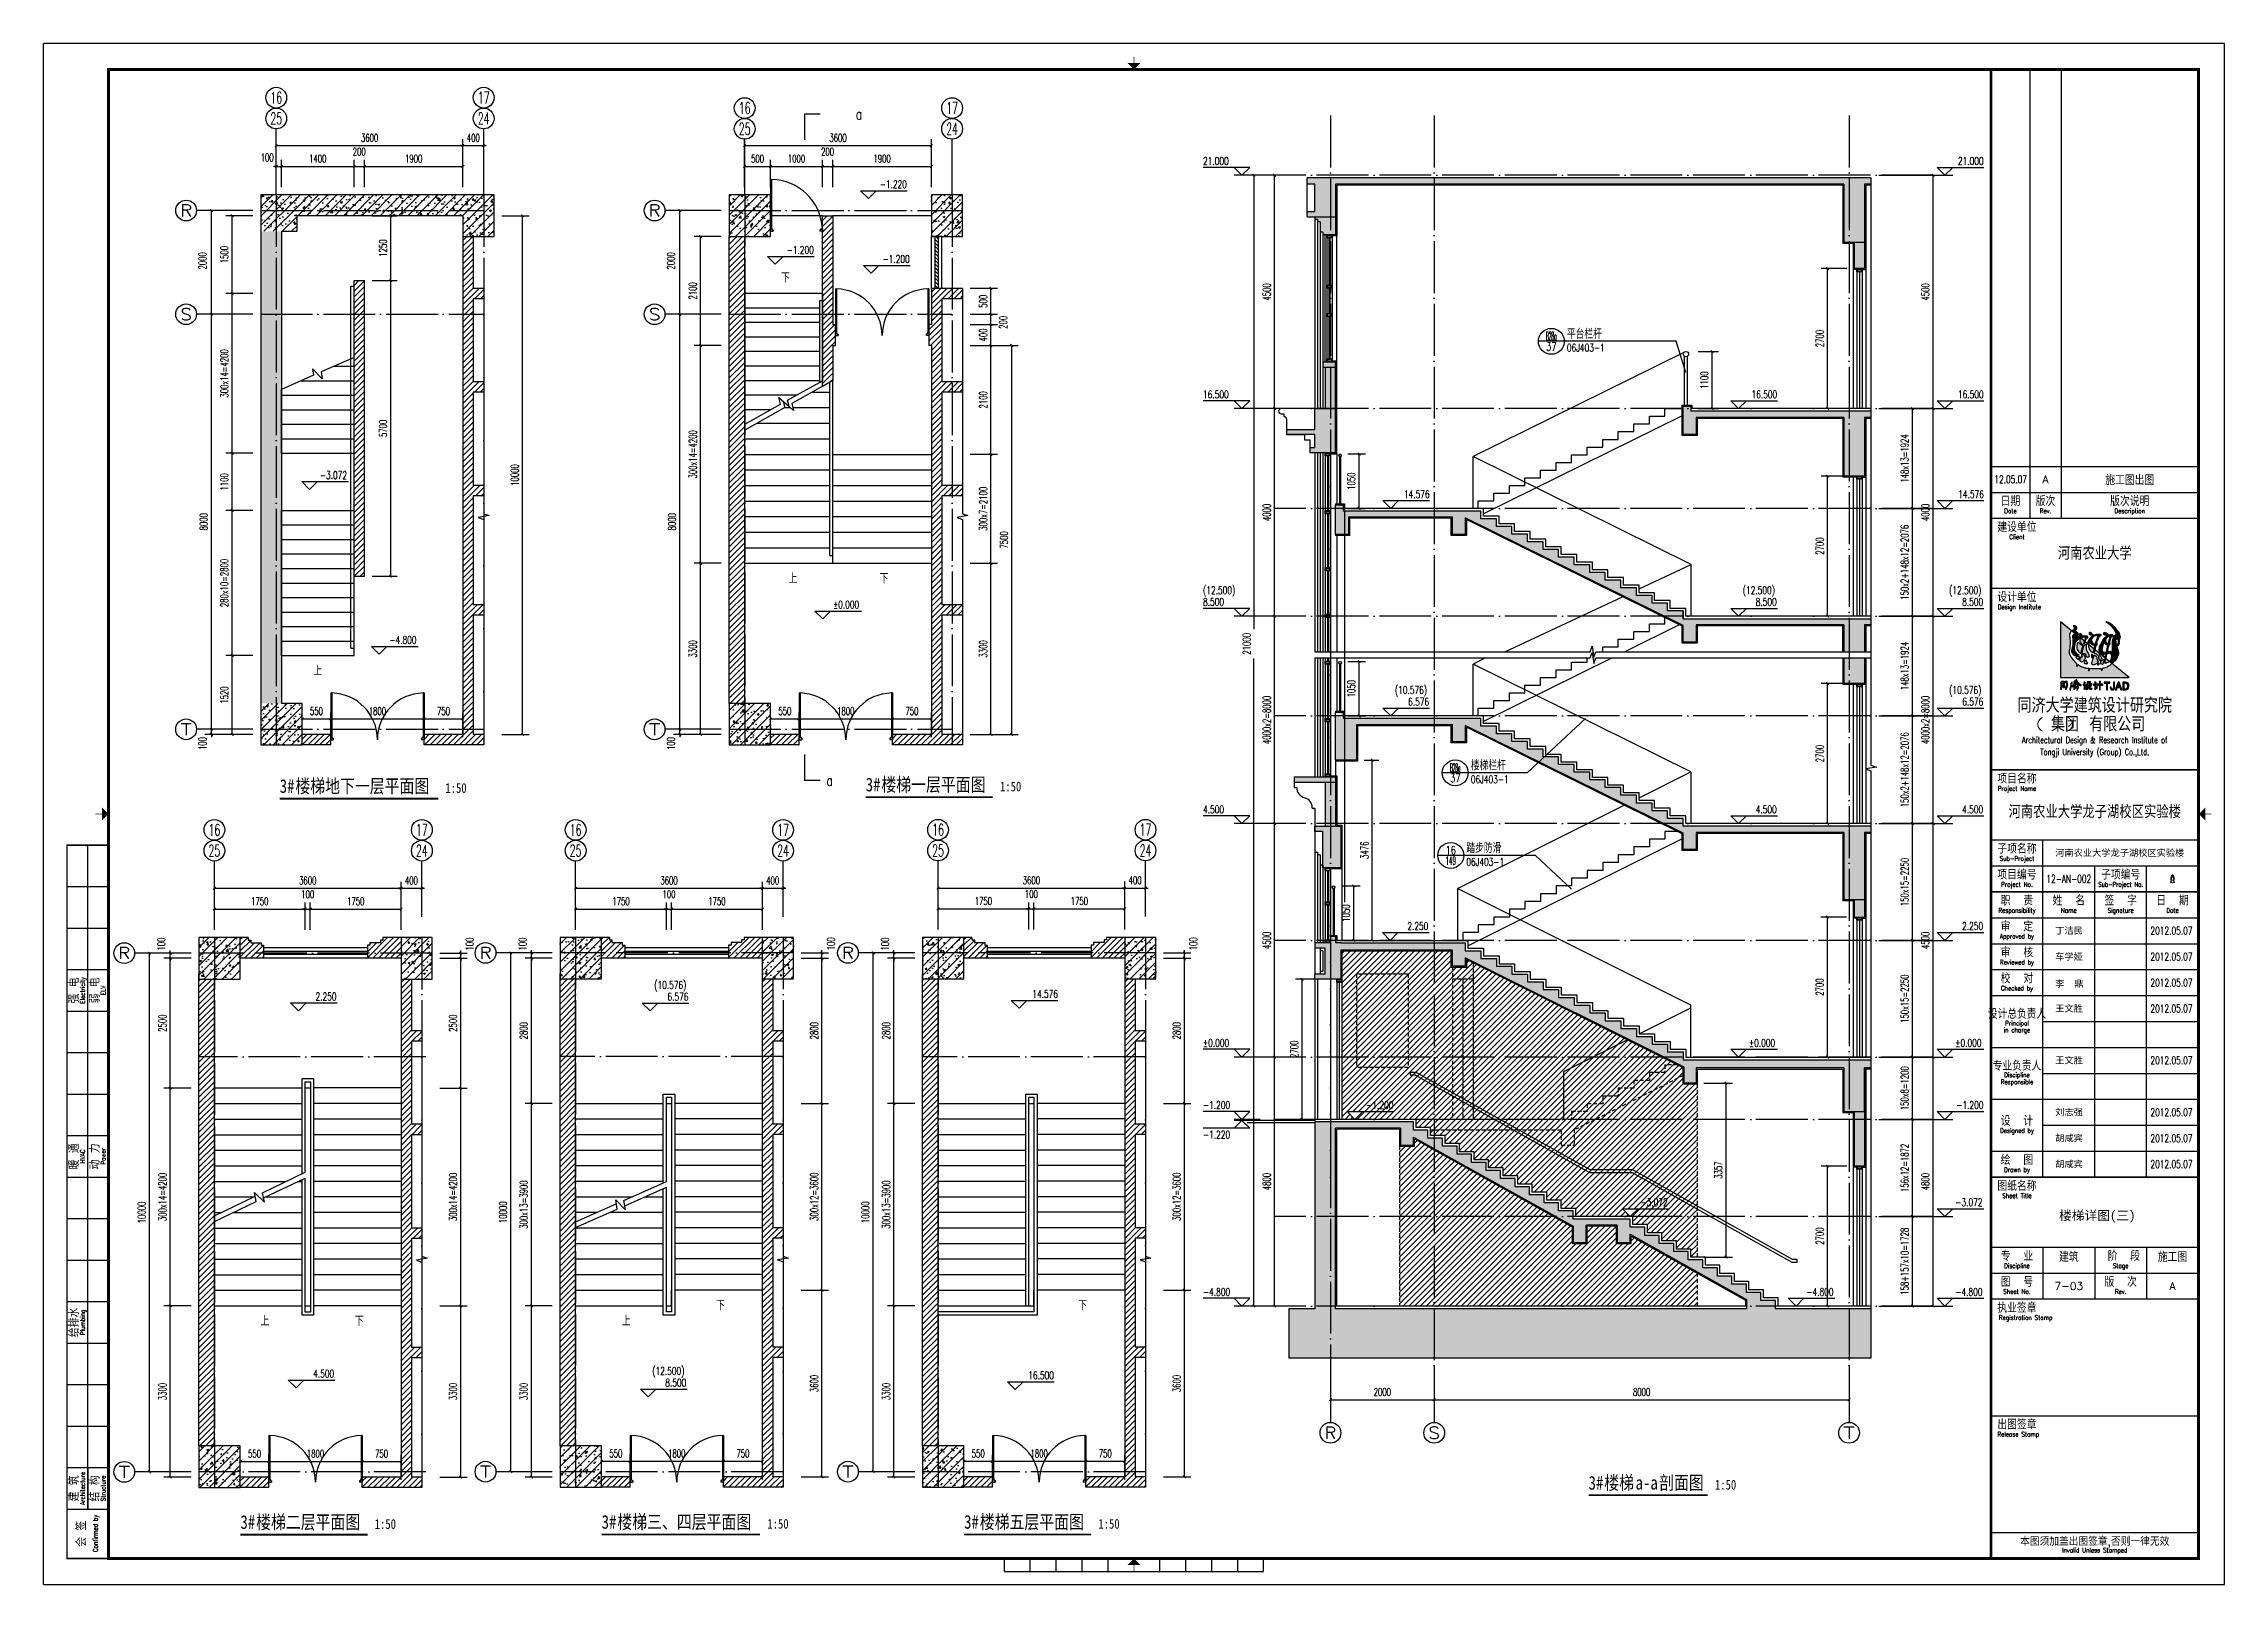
# Model space of a CAD drawing. Extents: x 307762 to 522490, y -326758 to -245675.
# Drawn here: x 419095 to 461145, y -275728 to -246028 of the extents above; entities that cross this region are included whole.
import ezdxf
from ezdxf.enums import TextEntityAlignment as Align

# ---------------------------------------------------------------- set-up
doc = ezdxf.new("R2010")
doc.units = 0
doc.header["$LTSCALE"] = 1000
doc.header["$MEASUREMENT"] = 0
doc.linetypes.add('DOTE', pattern=[2.42, 2, -0.2, 0.02, -0.2])
doc.linetypes.add('HIDDEN', pattern=[0.375, 0.25, -0.125])
doc.layers.get('0').update_dxf_attribs({"linetype": 'CONTINUOUS'})
doc.layers.get('Defpoints').update_dxf_attribs({"color": 6, "linetype": 'CONTINUOUS'})
for name, color, linetype in [('A-墙线', 2, 'CONTINUOUS'), ('A-外窗', 145, 'CONTINUOUS'), ('A-立面看线', 117, 'CONTINUOUS'), ('A-装饰构件', 197, 'CONTINUOUS'), ('A-门', 167, 'CONTINUOUS'), ('AXIS', 3, 'CONTINUOUS'), ('AXIS_TEXT', 7, 'CONTINUOUS'), ('COLUMN', 2, 'CONTINUOUS'), ('DIM_ELEV', 3, 'CONTINUOUS'), ('DIM_IDEN', 3, 'CONTINUOUS'), ('DIM_SYMB', 3, 'CONTINUOUS'), ('DOTE', 1, 'DOTE'), ('PUB_DIM', 3, 'CONTINUOUS'), ('PUB_HATCH', 250, 'CONTINUOUS'), ('PUB_TEXT', 7, 'CONTINUOUS'), ('STAIR', 4, 'CONTINUOUS'), ('WALL', 2, 'CONTINUOUS'), ('WINDOW', 4, 'CONTINUOUS'), ('图框', 85, 'CONTINUOUS'), ('看线', 87, 'CONTINUOUS'), ('看线1', 7, 'CONTINUOUS'), ('面层', 185, 'CONTINUOUS')]:
    doc.layers.add(name, color=color, linetype=linetype)
doc.styles.add('_TCH_AXIS', font='COMPLEX', dxfattribs={"bigfont": 'GBCBIG'})
doc.styles.add('_TCH_DIM', font='SIMPLEX', dxfattribs={"bigfont": 'GBCBIG'})
doc.styles.add('_TCH_LABEL', font='COMPLEX', dxfattribs={"bigfont": 'GBCBIG'})
doc.styles.add('COMPLEX', font='COMPLEX')
doc.styles.add('DIM_FONT', font='SIMPLEX.shx', dxfattribs={"width": 0.65})
doc.styles.add('HT', font='simhei.ttf', dxfattribs={"width": 0.8})
doc.styles.add('TKZ1_tjhts.shx', font='tjromant.shx', dxfattribs={"bigfont": 'tjhts.shx'})
doc.styles.add('TKZ2_tjkts.shx', font='tjromant.shx', dxfattribs={"bigfont": 'tjkts.shx'})
doc.styles.add('房间名称', font='simhei.ttf', dxfattribs={"width": 0.8})
doc.styles.add('黑体', font='simhei.ttf')
doc.dimstyles.new('DIMN50', dxfattribs={"dimscale": 0.5, "dimtxt": 300, "dimasz": 100, "dimexe": 250, "dimexo": 300, "dimgap": 150, "dimtad": 1, "dimdec": 0, "dimzin": 0, "dimdsep": 46, "dimtxsty": 'DIM_FONT', "dimblk": 'ARCHTICK', "dimcen": 0.09, "dimclrt": 7, "dimazin": 2, "dimtfac": 1, "dimtdec": 0, "dimtix": 1, "dimtmove": 2, "dimatfit": 3, "dimfxl": 0, "dimtolj": 1, "dimtzin": 0, "dimarcsym": 0})
pattern_1 = [(45, (1103.075, 5875.24), (-56.126601, 56.126601), [])]
pattern_2 = [(45, (0, 0), (-88.388348, 88.388348), []), (50, (0, 0), (358.63009, -31.37607), [37.5, -412.5]), (355, (0, 0), (-69.37567, 376.09607), [30, -330]), (100.4514, (29.9, -2.6), (289.2547, 344.71977), [31.8701, -350.57106]), (46.1842, (0, 100), (533.62052, -82.7595), [56.25, -618.75]), (96.6356, (44.47, 93.1), (467.33135, 487.05894), [47.80514, -525.8565]), (351.1842, (0, 100), (467.331, 487.0593), [45, -495]), (21, (50, 75), (298.45353, -201.30945), [37.5, -412.5]), (326, (50, 75), (121.65767, 362.57502), [30, -330]), (71.4514, (74.87, 58.22), (420.11131, 161.26525), [31.8701, -350.57106]), (37.5, (0, 0), (6.079928, 166.446927), [0, -326, 0, -335, 0, -331.25]), (7.5, (0, 0), (131.53477, 197.205856), [0, -191, 0, -318.5, 0, -126.25]), (327.5, (-111.5, 0), (266.911218, -11.277436), [0, -125, 0, -390, 0, -517.5]), (317.5, (-161.5, 0), (291.59308, 50.05249), [0, -162.5, 0, -259, 0, -367.5])]

msp = doc.modelspace()

# ---------------------------------------------------------------- texts
at = {"layer": 'PUB_TEXT'}
for s, height, style, width, p in [('a', 212.5, '_TCH_LABEL', 0.705882, (434754.1, -247492.5)), ('21.000', 148.75, '_TCH_DIM', 0.705882, (441452, -248364.2)), ('21.000', 148.75, '_TCH_DIM', 0.705882, (456008, -248364.2)), ('-1.220', 148.75, '_TCH_DIM', 0.705882, (435219.2, -248813.1)), ('-1.200', 148.75, '_TCH_DIM', 0.705882, (433424.5, -250078.6)), ('-1.200', 148.75, '_TCH_DIM', 0.705882, (435272.3, -250253.4)), ('06J403-1', 148.75, '_TCH_LABEL', 0.705882, (448467.3, -251965.2)), ('16.500', 148.75, '_TCH_DIM', 0.705882, (441452, -252864.2)), ('16.500', 148.75, '_TCH_DIM', 0.705882, (452028.4, -252864.2)), ('16.500', 148.75, '_TCH_DIM', 0.705882, (456008, -252864.2)), ('-3.072', 148.75, '_TCH_DIM', 0.705882, (424423.6, -254421)), ('14.576', 148.75, '_TCH_DIM', 0.705882, (445325.5, -254788.2)), ('14.576', 148.75, '_TCH_DIM', 0.705882, (456013, -254788.2)), ('(12.500)', 148.75, '_TCH_DIM', 0.705882, (441452, -256639.2)), ('(12.500)', 148.75, '_TCH_DIM', 0.705882, (451858.4, -256639.2)), ('(12.500)', 148.75, '_TCH_DIM', 0.705882, (455838, -256639.2)), ('%%P0.000', 148.75, '_TCH_DIM', 0.705882, (434318.9, -256915.2)), ('8.500', 148.75, '_TCH_DIM', 0.705882, (441452, -256864.2)), ('8.500', 148.75, '_TCH_DIM', 0.705882, (452108.4, -256864.2)), ('8.500', 148.75, '_TCH_DIM', 0.705882, (456088, -256864.2)), ('-4.800', 148.75, '_TCH_DIM', 0.705882, (425764.6, -257597.8)), ('(10.576)', 148.75, '_TCH_DIM', 0.705882, (445150.5, -258563.2)), ('(10.576)', 148.75, '_TCH_DIM', 0.705882, (455838, -258563.2)), ('6.576', 148.75, '_TCH_DIM', 0.705882, (445405.5, -258788.2)), ('6.576', 148.75, '_TCH_DIM', 0.705882, (456093, -258788.2)), ('3#', 262.87, '房间名称', 0.8, (423647.8, -260470.8)), ('楼梯地下一层平面图', 262.87, '房间名称', 0.8, (423950.2, -260470.8)), ('1:50', 187.76, '房间名称', 0.8, (426843.3, -260470.8)), ('a', 212.5, '_TCH_LABEL', 0.705882, (434192.6, -260337.1)), ('3#', 262.87, '房间名称', 0.8, (434947.2, -260441.7)), ('楼梯一层平面图', 262.87, '房间名称', 0.8, (435249.6, -260441.7)), ('1:50', 187.76, '房间名称', 0.8, (437537.8, -260441.7)), ('06J403-1', 148.75, '_TCH_LABEL', 0.705882, (446615.4, -260284.5)), ('4.500', 148.75, '_TCH_DIM', 0.705882, (441452, -260864.2)), ('4.500', 148.75, '_TCH_DIM', 0.705882, (452108.4, -260864.2)), ('4.500', 148.75, '_TCH_DIM', 0.705882, (456088, -260864.2)), ('06J403-1', 148.75, '_TCH_LABEL', 0.705882, (446528, -261875.7)), ('2.250', 148.75, '_TCH_DIM', 0.705882, (445390.7, -263114.2)), ('2.250', 148.75, '_TCH_DIM', 0.705882, (456088, -263114.2)), ('(10.576)', 148.75, '_TCH_DIM', 0.705882, (430868.9, -264248.6)), ('2.250', 148.75, '_TCH_DIM', 0.705882, (424338.7, -264470.9)), ('6.576', 148.75, '_TCH_DIM', 0.705882, (431123.9, -264473.6)), ('14.576', 148.75, '_TCH_DIM', 0.705882, (438159.7, -264420.1)), ('%%P0.000', 148.75, '_TCH_DIM', 0.705882, (441452, -265364.2)), ('%%P0.000', 148.75, '_TCH_DIM', 0.705882, (451978.4, -265364.2)), ('%%P0.000', 148.75, '_TCH_DIM', 0.705882, (455958, -265364.2)), ('-1.200', 148.75, '_TCH_DIM', 0.705882, (441452, -266564.2)), ('-1.200', 148.75, '_TCH_DIM', 0.705882, (444600, -266564.2)), ('-1.200', 148.75, '_TCH_DIM', 0.705882, (455978, -266564.2)), ('-1.220', 148.75, '_TCH_DIM', 0.705882, (441452, -267132.9)), ('-3.072', 148.75, '_TCH_DIM', 0.705882, (449888.7, -268436.2)), ('-3.072', 148.75, '_TCH_DIM', 0.705882, (455958, -268436.2)), ('-4.800', 148.75, '_TCH_DIM', 0.705882, (441452, -270164.2)), ('-4.800', 148.75, '_TCH_DIM', 0.705882, (453087.2, -270164.2)), ('-4.800', 148.75, '_TCH_DIM', 0.705882, (455958, -270164.2)), ('4.500', 148.75, '_TCH_DIM', 0.705882, (424293.3, -271741.2)), ('(12.500)', 148.75, '_TCH_DIM', 0.705882, (430832.6, -271688.9)), ('16.500', 148.75, '_TCH_DIM', 0.705882, (438081.7, -271773)), ('8.500', 148.75, '_TCH_DIM', 0.705882, (431082.6, -271913.9)), ('3#', 262.87, '房间名称', 0.8, (448884.6, -273900.3)), ('楼梯', 262.87, '房间名称', 0.8, (449187, -273900.3)), ('a-a', 262.87, '房间名称', 0.8, (449791.9, -273900.3)), ('剖面图', 262.87, '房间名称', 0.8, (450245.6, -273900.3)), ('1:50', 187.76, '房间名称', 0.8, (451323.9, -273900.3)), ('3#', 262.87, '房间名称', 0.8, (422890.2, -274658.5)), ('楼梯二层平面图', 262.87, '房间名称', 0.8, (423192.6, -274658.5)), ('1:50', 187.76, '房间名称', 0.8, (425480.8, -274658.5)), ('3#', 262.87, '房间名称', 0.8, (429855.6, -274654.8)), ('楼梯三、四层平面图', 262.87, '房间名称', 0.8, (430158.1, -274654.8)), ('1:50', 187.76, '房间名称', 0.8, (433051.1, -274654.8)), ('3#', 262.87, '房间名称', 0.8, (436843.9, -274655.1)), ('楼梯五层平面图', 262.87, '房间名称', 0.8, (437146.4, -274655.1)), ('1:50', 187.76, '房间名称', 0.8, (439434.5, -274655.1))]:
    msp.add_text(s, height=height, dxfattribs=dict(at, style=style, width=width)).set_placement(p)
for s, height, style, p in [('下', 168.8, '_TCH_DIM', (433315.9, -250635.5)), ('平台栏杆', 168.79, '_TCH_LABEL', (448467.3, -251716.5)), ('上', 168.8, '_TCH_DIM', (433461.2, -256430.5)), ('下', 168.8, '_TCH_DIM', (435215.9, -256430.5)), ('上', 168.8, '_TCH_DIM', (424299.2, -258210.5)), ('楼梯栏杆', 168.79, '_TCH_LABEL', (446615.4, -260035.7)), ('踏步防滑', 168.79, '_TCH_LABEL', (446528, -261626.9)), ('下', 168.8, '_TCH_DIM', (432061.4, -270440.9)), ('下', 168.8, '_TCH_DIM', (439049.7, -270441.2)), ('上', 168.8, '_TCH_DIM', (423278.9, -270744.7)), ('下', 168.8, '_TCH_DIM', (425098.5, -270744.7)), ('上', 168.8, '_TCH_DIM', (430244.3, -270740.9))]:
    msp.add_text(s, height=height, dxfattribs=dict(at, style=style)).set_placement(p)
at = {"layer": 'PUB_TEXT', "style": '_TCH_LABEL'}
for s, width, p, p2 in [('B28a', 0.340909, (448066.7, -251746.4), (448267.9, -251746.4)), ('37', 0.795455, (448066.7, -251947.6), (448267.9, -251947.6)), ('B28a', 0.340909, (446214.8, -260065.6), (446416, -260065.6)), ('37', 0.795455, (446214.8, -260266.9), (446416, -260266.9)), ('16', 0.905172, (446127.4, -261656.8), (446328.7, -261656.8)), ('149', 0.525, (446127.4, -261858.1), (446328.7, -261858.1))]:
    msp.add_text(s, height=161, dxfattribs=dict(at, width=width)).set_placement(p, p2, align=Align.FIT)
at = {"layer": '图框', "style": 'TKZ1_tjhts.shx', "width": 0.7}
for s, p in [('12.05.07', (457024.4, -254428.2)), ('12-AN-002', (458145.6, -262128.2)), ('A', (460145.6, -262128.2)), ('0', (460145.6, -262128.2)), ('2012.05.07', (460124.1, -263128.2)), ('2012.05.07', (460124.1, -263628.2)), ('2012.05.07', (460124.1, -264128.2)), ('2012.05.07', (460124.1, -264628.2)), ('2012.05.07', (460124.1, -265628.2)), ('2012.05.07', (460124.1, -266628.2)), ('2012.05.07', (460124.1, -267128.2)), ('2012.05.07', (460124.1, -267628.2))]:
    msp.add_text(s, height=150, dxfattribs=at).set_placement(p, align=Align.MIDDLE_CENTER)
at = {"layer": '图框'}
for s, height, style, p in [('A', 150, 'TKZ1_tjhts.shx', (457695.5, -254428.2)), ('施工图出图', 180, 'TKZ1_tjhts.shx', (459320.5, -254445.3)), ('河南农业大学', 250, 'TKZ1_tjhts.shx', (458645.5, -255853.2)), ('河南农业大学龙子湖校区实验楼', 250, 'TKZ1_tjhts.shx', (458645.5, -260834.5)), ('楼梯详图(三)', 180, '黑体', (458693.3, -268617.2)), ('建筑', 180, 'TKZ1_tjhts.shx', (458145.5, -269420.3)), ('施工图', 180, 'TKZ1_tjhts.shx', (460145.5, -269420.3)), ('7-03', 150, 'TKZ1_tjhts.shx', (458145.5, -269978.2)), ('A', 150, 'TKZ1_tjhts.shx', (460145.5, -269978.2))]:
    msp.add_text(s, height=height, dxfattribs=dict(at, style=style)).set_placement(p, align=Align.MIDDLE_CENTER)
at = {"layer": '图框', "style": 'HT'}
for s, height, p in [('河南农业大学龙子湖校区实验楼', 126.962, (457883.6, -261689.5)), ('丁洁民', 126.96, (457883.6, -263189.5)), ('车学娅', 126.96, (457883.6, -263689.5)), ('李', 127, (457883.6, -264212.5)), ('鼎', 127, (458250.9, -264212.5)), ('王文胜', 126.96, (457883.6, -264689.5)), ('王文胜', 126.96, (457883.6, -265689.5)), ('刘志强', 126.96, (457883.6, -266689.5)), ('胡咸宾', 126.96, (457883.6, -267189.5)), ('胡咸宾', 126.96, (457883.6, -267689.5))]:
    msp.add_text(s, height=height, dxfattribs=at).set_placement(p)

# ---------------------------------------------------------------- blocks, each defined once
blk = doc.blocks.new('m1800')
at = {"layer": 'A-墙线'}
for p, q in [((-900, -100), (-900, 100)), ((900, -100), (900, 100))]:
    blk.add_line(p, q, dxfattribs=at)
at = {"layer": 'A-门'}
for p, q in [((-900, 900), (-900, 0)), ((-900, 900), (-880, 900)), ((-880, 900), (-880, 50)), ((880, 900), (880, 50)), ((900, 900), (880, 900)), ((900, 900), (900, 0)), ((-900, 50), (-870, 50)), ((-900, 0), (-850, 0)), ((-870, 50), (-870, 30)), ((-870, 30), (-850, 30)), ((-850, 30), (-850, 0)), ((850, 30), (850, 0)), ((870, 30), (850, 30)), ((900, 0), (850, 0)), ((870, 50), (870, 30)), ((900, 50), (870, 50))]:
    blk.add_line(p, q, dxfattribs=at)
for centre, start, end in [((-900, 0), 0, 88.7267), ((900, 0), 91.2733, 180)]:
    blk.add_arc(centre, 900, start, end, dxfattribs=at)
blk = doc.blocks.new('m1000')
at = {"layer": 'A-墙线'}
for p, q in [((0, 0), (0, 200)), ((1000, 0), (1000, 200))]:
    blk.add_line(p, q, dxfattribs=at)
at = {"layer": 'A-门'}
for p, q in [((0, 1100), (0, 100)), ((0, 1100), (20, 1100)), ((20, 1100), (20, 150)), ((0, 150), (30, 150)), ((0, 100), (50, 100)), ((30, 150), (30, 130)), ((30, 130), (50, 130)), ((50, 130), (50, 100)), ((950, 130), (950, 100)), ((970, 130), (950, 130)), ((1000, 100), (950, 100)), ((970, 150), (970, 130)), ((1000, 150), (970, 150)), ((1000, 150), (1000, 100))]:
    blk.add_line(p, q, dxfattribs=at)
blk.add_arc((0, 100), 1000, 2.866, 88.854, dxfattribs=at)
blk = doc.blocks.new('$WINLIB2D$00000039')
at = {"color": 0}
for p, q in [((0.5, 0.5), (-0.5, 0.5)), ((-0.5, 0.167), (0.5, 0.167)), ((-0.452, -0.167), (-0.5, 0.084)), ((-0.384, -0.167), (-0.448, 0.167)), ((-0.316, -0.167), (-0.38, 0.167)), ((-0.248, -0.167), (-0.312, 0.167)), ((-0.18, -0.167), (-0.244, 0.167)), ((-0.112, -0.167), (-0.176, 0.167)), ((-0.044, -0.167), (-0.108, 0.167)), ((0.024, -0.167), (-0.04, 0.167)), ((0.092, -0.167), (0.028, 0.167)), ((0.16, -0.167), (0.096, 0.167)), ((0.228, -0.167), (0.164, 0.167)), ((0.296, -0.167), (0.232, 0.167)), ((0.364, -0.167), (0.3, 0.167)), ((0.432, -0.167), (0.368, 0.167)), ((0.5, -0.167), (0.436, 0.167)), ((-0.5, -0.167), (0.5, -0.167)), ((0.5, -0.5), (-0.5, -0.5))]:
    blk.add_line(p, q, dxfattribs=at)
blk = doc.blocks.new('BC08')
at = {"layer": 'WALL'}
for p, q in [((-500, 200), (-500, 0)), ((500, 200), (500, 0))]:
    blk.add_line(p, q, dxfattribs=at)
at = {"layer": 'WINDOW', "xscale": 1000, "yscale": -200, "zscale": 1000}
blk.add_blockref('$WINLIB2D$00000039', (0, 100), dxfattribs=at)
blk = doc.blocks.new('TJAD_TK_LOGO')
at = {"layer": '图框'}
for points in [[(0.309, 0.239, -0.055111), (0.298, 0.218, -0.399817), (0.289, 0.213, -0.15154), (0.281, 0.216, -0.301448), (0.281, 0.226, 0.010306), (0.289, 0.248, -0.01851), (0.216, 0.33, -0.103184), (0.157, 0.423, -0.120959), (0.156, 0.5, 0.063512), (0.168, 0.638, 0.024265), (0.163, 0.716, -0.039016), (0.159, 0.759, -0.148803), (0.167, 0.795, -0.063522), (0.19, 0.819, -0.021561), (0.199, 0.827), (0, 0.989), (0, 0.014), (1.2, 0.014), (0.901, 0.256, -0.02734), (0.87, 0.232, -0.056811), (0.802, 0.195, -0.043653), (0.743, 0.178, 0.070224), (0.74, 0.168, -0.155586), (0.734, 0.146, -0.268078), (0.715, 0.144, 0.046034), (0.714, 0.151, -0.10837), (0.716, 0.158, 0.067272), (0.719, 0.172, 0.007869), (0.606, 0.171, -0.018474), (0.519, 0.174, 0.089356), (0.513, 0.16, -0.084297), (0.509, 0.144, -0.378712), (0.498, 0.137, -0.129516), (0.487, 0.142, 0.010082), (0.489, 0.148, -0.06366), (0.493, 0.159, -0.047427), (0.496, 0.17, 0.412458), (0.493, 0.175, 0.04646), (0.459, 0.179, -0.083304), (0.398, 0.192, -0.056916)], [(0.278, 0.851, 0.150805), (0.286, 0.87, 0.118181), (0.284, 0.888, 0.061251), (0.278, 0.901, 0.110829), (0.266, 0.912, 0.065976), (0.248, 0.919, 0.129921), (0.229, 0.92, 0.40681), (0.226, 0.916, 0.07663), (0.23, 0.907, -0.019502), (0.237, 0.896, -0.085799), (0.241, 0.884, -0.150999), (0.235, 0.858, -0.086307), (0.225, 0.846, -0.019332), (0.206, 0.833, 0.015742), (0.199, 0.827), (0.264, 0.775, -0.014783), (0.267, 0.774, -0.092021), (0.285, 0.767, -0.021612), (0.299, 0.758, 0.020501), (0.302, 0.757, -0.138406), (0.302, 0.756, -0.004327), (0.304, 0.756, 0.041521), (0.307, 0.755, 0.017006), (0.309, 0.756, 0.175362), (0.313, 0.76, 0.115175), (0.313, 0.77, 0.133458), (0.302, 0.795, 0.090138), (0.282, 0.811, 0.068529), (0.267, 0.817, -0.013934), (0.257, 0.819, -0.201719), (0.25, 0.824, -0.378426), (0.25, 0.831, -0.084166), (0.26, 0.837, 0.070184)], [(0.264, 0.775, 0.064867), (0.248, 0.774, 0.116531), (0.226, 0.765, 0.208218), (0.216, 0.75, 0.02194), (0.216, 0.741, -0.003556), (0.223, 0.64, -0.008585), (0.225, 0.606, -0.036626), (0.224, 0.587, -0.030322), (0.219, 0.565, 0.008639), (0.208, 0.528, 0.029199), (0.201, 0.493, 0.047639), (0.199, 0.469, 0.083135), (0.203, 0.45, 0.077424), (0.222, 0.419, 0.095524), (0.251, 0.392, 0.133345), (0.255, 0.391, 0.037671), (0.266, 0.395, -0.074764), (0.289, 0.401, -0.017227), (0.311, 0.402, 0.103318), (0.324, 0.403, 0.529251), (0.324, 0.406, 0.058891), (0.31, 0.414, -0.106556), (0.272, 0.441, -0.157893), (0.244, 0.5, -0.090292), (0.241, 0.541, -0.061166), (0.257, 0.612, -0.11155), (0.27, 0.637, -0.016825), (0.293, 0.661, -0.002917), (0.333, 0.697, 0.013927), (0.345, 0.708)], [(0.474, 0.731, 0.018572), (0.473, 0.731), (0.473, 0.732, 0.06936), (0.47, 0.733, 0.047212), (0.46, 0.735, 0.024282), (0.443, 0.735, -0.000753), (0.412, 0.735, -0.013374), (0.392, 0.736, -0.164458), (0.382, 0.74, -0.15617), (0.376, 0.751, 0.064833), (0.371, 0.765, 0.17195), (0.36, 0.774, 0.077232), (0.348, 0.779, 0.099365), (0.341, 0.778, 0.128164), (0.335, 0.776, 0.199677), (0.331, 0.766, 0.156287), (0.335, 0.754, 0.086381), (0.343, 0.746, 0.029794), (0.351, 0.742, -0.218512), (0.359, 0.734, -0.050196), (0.36, 0.726, -0.223734), (0.356, 0.72, -0.013892), (0.345, 0.708), (0.359, 0.697, -0.00619), (0.387, 0.712, -0.093205), (0.434, 0.721, -0.103421), (0.439, 0.72, -0.384925), (0.441, 0.717, -0.045853), (0.438, 0.703, -0.014561), (0.423, 0.658, 0.006316), (0.419, 0.648), (0.432, 0.637, -0.003465), (0.435, 0.644, -0.002724), (0.456, 0.704, -0.338072), (0.461, 0.707, 0.005218), (0.473, 0.707, 0.309415), (0.476, 0.708, 0.132077), (0.479, 0.71, 0.147744), (0.481, 0.715, 0.135646), (0.481, 0.723, 0.18433)], [(0.756, 0.375, 0.010654), (0.758, 0.371, 0.091005), (0.765, 0.363, 0.311976), (0.77, 0.363)]]:
    blk.add_hatch(color=256, dxfattribs=at).paths.add_polyline_path(points)
h = blk.add_hatch(color=256, dxfattribs=at)
h.paths.add_polyline_path([(0.712, 0.755, 0.083086), (0.708, 0.761, 0.127732), (0.701, 0.764, 0.060999), (0.673, 0.768, 0.050289), (0.649, 0.769, 0.061315), (0.626, 0.765, -0.058239), (0.605, 0.759, -0.023274), (0.577, 0.756, -0.318074), (0.565, 0.762, -0.012807), (0.546, 0.787, 0.176594), (0.527, 0.801, 0.141446), (0.512, 0.802, 0.254042), (0.501, 0.793, 0.094349), (0.5, 0.777, 0.272202), (0.507, 0.767, 0.06938), (0.523, 0.763, -0.099001), (0.54, 0.758, -0.173209), (0.549, 0.747, -0.244282), (0.547, 0.738, -0.042049), (0.531, 0.716, 0.019533), (0.504, 0.683, 0.074328), (0.489, 0.659, -0.003717), (0.466, 0.61), (0.494, 0.587, -0.03259), (0.498, 0.607, -0.114709), (0.504, 0.617), (0.507, 0.619), (0.509, 0.62), (0.512, 0.62), (0.514, 0.619), (0.523, 0.614), (0.529, 0.609), (0.548, 0.592), (0.554, 0.586), (0.555, 0.586, 0.137325), (0.563, 0.582, 0.052206), (0.581, 0.58, -0.039081), (0.596, 0.578, -0.061234), (0.6, 0.577, -0.389955), (0.602, 0.574, -0.015439), (0.601, 0.566, -0.009793), (0.592, 0.514, -0.001555), (0.591, 0.509), (0.606, 0.496, -0.005675), (0.613, 0.522, 0.021764), (0.624, 0.57, -0.037231), (0.627, 0.579, -0.166808), (0.63, 0.581, 0.014415), (0.637, 0.584, 0.232872), (0.642, 0.591, 0.087887), (0.641, 0.601, 0.002273), (0.638, 0.615, -0.178357), (0.638, 0.619, -0.001216), (0.651, 0.66, -0.011476), (0.664, 0.699, -0.017032), (0.676, 0.729, -0.192629), (0.689, 0.74, -0.05264), (0.702, 0.745, 0.121865), (0.712, 0.748, 0.384919)])
h.paths.add_polyline_path([(0.597, 0.737, -0.021509), (0.628, 0.747, -0.053885), (0.638, 0.749, -0.363115), (0.652, 0.741, -0.093078), (0.646, 0.705, 0.023125), (0.622, 0.626, -0.067346), (0.613, 0.603, -0.278742), (0.606, 0.6, -0.067064), (0.586, 0.602, -0.223721), (0.563, 0.619, -0.070697), (0.543, 0.661, -0.171192), (0.544, 0.69, -0.090372), (0.564, 0.717, -0.097027)], flags=16)
h = blk.add_hatch(color=256, dxfattribs=at)
h.paths.add_polyline_path([(0.982, 0.688, -0.266995), (0.988, 0.691, -0.078548), (0.994, 0.689, -0.061401), (1.001, 0.685, -0.140506), (1.007, 0.676, -0.075077), (1.01, 0.653, -0.023792), (1.008, 0.62, 0.028581), (1.007, 0.585, 0.083513), (1.009, 0.572, 0.556873), (1.014, 0.571, 0.099876), (1.028, 0.596, 0.058859), (1.035, 0.633, 0.00868), (1.036, 0.66, -0.055868), (1.045, 0.71, 0.012909), (1.049, 0.719, 0.07627), (1.048, 0.734, 0.168287), (0.983, 0.856, 0.045812), (0.89, 0.946, 0.082299), (0.824, 0.983, 0.045024), (0.802, 0.988, 0.184323), (0.796, 0.987, 0.401214), (0.797, 0.985, 0.073894), (0.803, 0.98, 0.009968), (0.828, 0.967, -0.045085), (0.849, 0.953, -0.042435), (0.89, 0.913, -0.014659), (0.933, 0.859, -0.075958), (0.979, 0.767, 0.183281), (0.919, 0.704, 0.093166), (0.905, 0.577, 0.002645), (0.905, 0.539), (0.95, 0.539, -0.021718), (0.951, 0.561, -0.060902), (0.951, 0.563, -0.750169), (0.953, 0.563, -0.062141), (0.956, 0.558, -0.02804), (0.962, 0.541, -0.001207), (0.963, 0.539), (0.999, 0.539), (0.998, 0.542), (0.986, 0.581, -0.042759), (0.971, 0.648, -0.166183), (0.976, 0.68, -0.02967)])
h.paths.add_polyline_path([(0.921, 0.747, 0.337691), (0.922, 0.75, 0.234051), (0.918, 0.756, 0.085029), (0.898, 0.762, 0.109404), (0.867, 0.76, 0.027051), (0.842, 0.75, 0.096966), (0.82, 0.779, 0.147389), (0.788, 0.798, 0.110178), (0.765, 0.798, 0.193659), (0.754, 0.789, 0.105864), (0.751, 0.781, 0.322715), (0.756, 0.77, 0.090222), (0.775, 0.763, 0.021428), (0.79, 0.76, -0.062248), (0.802, 0.756, -0.0489), (0.814, 0.75, 0.061445), (0.828, 0.743, 0.045204), (0.773, 0.709, 0.105153), (0.746, 0.68, 0.017534), (0.699, 0.593, 0.04727), (0.677, 0.539), (0.731, 0.539, -0.016538), (0.733, 0.546, -0.06987), (0.755, 0.615, -0.55525), (0.762, 0.616, 0.087068), (0.773, 0.608, 0.000587), (0.779, 0.605, 0.051645), (0.781, 0.604, 0.002312), (0.798, 0.592, 0.1078), (0.815, 0.585, 0.06971), (0.83, 0.588, -0.002349), (0.824, 0.554, -0.014725), (0.822, 0.539), (0.839, 0.539, -0.003665), (0.842, 0.55, -0.003176), (0.85, 0.584, -0.214328), (0.855, 0.589, 0.079005), (0.864, 0.594, 0.136284), (0.869, 0.604, 0.042038), (0.87, 0.61, 0.121208), (0.869, 0.615, 0.033156), (0.864, 0.622, -0.089896), (0.861, 0.627, -0.153361), (0.862, 0.632, -0.00558), (0.876, 0.678, -0.02004), (0.892, 0.724, -0.10938), (0.9, 0.737, 0.024126), (0.911, 0.741, 0.094696)])
h.paths.add_polyline_path([(0.871, 0.737, -0.143663), (0.867, 0.714, 0.018808), (0.849, 0.654, -0.117601), (0.837, 0.612, -0.229986), (0.819, 0.61, -0.2857), (0.79, 0.639, -0.267121), (0.803, 0.697, -0.053371), (0.832, 0.724, -0.07094), (0.861, 0.743, -0.49062)], flags=16)
h = blk.add_hatch(color=256, dxfattribs=at)
h.paths.add_polyline_path([(0.393, 0.563, -0.011586), (0.397, 0.579, 0.253288), (0.396, 0.579, 0.095247), (0.388, 0.58, -0.0106), (0.376, 0.58, -0.133876), (0.361, 0.583, -0.082431), (0.345, 0.596, -0.01622), (0.332, 0.612, 0.042319), (0.324, 0.621, 0.140851), (0.317, 0.624, 0.145933), (0.308, 0.622, 0.038492), (0.302, 0.618), (0.302, 0.618, 0.000616), (0.3, 0.616, 0.032553), (0.298, 0.615, 0.095329), (0.294, 0.61, 0.096767), (0.291, 0.597, -0.001525), (0.288, 0.574, 0.034244), (0.285, 0.552, 0.085899), (0.292, 0.504, 0.097395), (0.314, 0.467, 0.083463), (0.339, 0.445, 0.098864), (0.352, 0.441, 0.30663), (0.356, 0.443, 0.075685), (0.361, 0.453, 0.009946), (0.371, 0.491, -0.023424), (0.378, 0.51, 0.034776)])
h.paths.add_polyline_path([(0.333, 0.372, 0.321528), (0.33, 0.377, 0.021484), (0.291, 0.382, 0.022843), (0.282, 0.382, 0.102534), (0.276, 0.381, 0.130045), (0.272, 0.378, 0.267367), (0.271, 0.374, -0.005872), (0.276, 0.364, 0.058515), (0.28, 0.355, 0.081344), (0.295, 0.338, 0.099387), (0.309, 0.33, 0.035917), (0.315, 0.328, 0.245908), (0.318, 0.33, 0.105203), (0.327, 0.349, -0.034055), (0.332, 0.365, 0.056891)])
h.paths.add_polyline_path([(0.431, 0.34, 0.245812), (0.436, 0.359, 0.065072), (0.425, 0.393, 0.134826), (0.425, 0.393, -0.114996), (0.425, 0.394, 0.061748), (0.418, 0.405, 0.16919), (0.41, 0.409, 0.009694), (0.393, 0.411, 0.017654), (0.382, 0.412, 0.044621), (0.374, 0.411, 0.15913), (0.368, 0.408, 0.263058), (0.367, 0.404, 0.037983), (0.375, 0.384, -0.091013), (0.378, 0.375, -0.183458), (0.376, 0.37, -0.186991), (0.37, 0.367, -0.076588), (0.364, 0.367, 0.012233), (0.357, 0.368, 0.175338), (0.353, 0.367, 0.023216), (0.34, 0.33, 0.04069), (0.336, 0.312, 0.28537), (0.339, 0.306, 0.048651), (0.347, 0.302, -0.083296), (0.359, 0.295, 0.044689), (0.367, 0.289, 0.196761), (0.378, 0.288, 0.127879), (0.395, 0.298, 0.050671)])
h.paths.add_polyline_path([(0.463, 0.285, 0.013244), (0.461, 0.293, 0.042352), (0.454, 0.311, 0.086452), (0.451, 0.314, 0.181931), (0.447, 0.314, 0.105167), (0.437, 0.307, 0.063777), (0.422, 0.289, 0.079039), (0.415, 0.273, 0.295118), (0.417, 0.263, 0.12746), (0.426, 0.259, 0.051219), (0.438, 0.258, -0.006938), (0.459, 0.255, 0.101871), (0.472, 0.256, 0.282022), (0.475, 0.26, 0.127329), (0.473, 0.266), (0.473, 0.266, -0.004335)])
h.paths.add_polyline_path([(0.658, 0.308, -0.058552), (0.645, 0.335, -0.043685), (0.641, 0.359, 0.088622), (0.637, 0.372, 0.151789), (0.622, 0.385, -0.046532), (0.606, 0.394, 0.04555), (0.599, 0.398, 0.043142), (0.597, 0.399), (0.597, 0.399, 0.251715), (0.586, 0.396, 0.137334), (0.576, 0.371, -0.022108), (0.571, 0.349, 0.025269), (0.557, 0.305, -0.028381), (0.55, 0.284, 0.095667), (0.544, 0.258, 0.266705), (0.554, 0.241, 0.133638), (0.581, 0.24, 0.117773), (0.634, 0.259, 0.081266), (0.66, 0.285, 0.080524), (0.663, 0.292), (0.663, 0.292), (0.664, 0.292), (0.664, 0.295), (0.663, 0.295, 0.059624)])
h.paths.add_polyline_path([(0.568, 0.406, 0.121011), (0.564, 0.41, 0.051248), (0.55, 0.42, 0.077555), (0.545, 0.422, 0.238499), (0.542, 0.421, 0.167798), (0.541, 0.418, 0.09655), (0.541, 0.4, -0.014406), (0.543, 0.392, -0.00033), (0.545, 0.375, 0.1059), (0.551, 0.357, 0.313865), (0.556, 0.357, 0.231713), (0.56, 0.364, 0.026659), (0.564, 0.385, -0.007425), (0.568, 0.4, 0.16995)])
h.paths.add_polyline_path([(0.679, 0.25, 0.082015), (0.68, 0.258, 0.360369), (0.675, 0.264, 0.094324), (0.668, 0.263, 0.109868), (0.666, 0.263, -0.017853), (0.664, 0.262), (0.663, 0.262, 0.095638), (0.652, 0.251, 0.069381), (0.647, 0.242, 0.391778), (0.649, 0.238, 0.16265), (0.658, 0.237, 0.029698), (0.663, 0.239), (0.664, 0.239, 0.027865), (0.674, 0.243, 0.232972)])
h.paths.add_polyline_path([(0.765, 0.309, -0.00792), (0.766, 0.312, -0.04061), (0.767, 0.316, 0.057732), (0.769, 0.323, 0.231089), (0.766, 0.331, 0.223752), (0.755, 0.33, 0.032861), (0.734, 0.315, -0.012035), (0.716, 0.303, 0.160241), (0.7, 0.287, 0.160304), (0.7, 0.267, 0.221951), (0.709, 0.256, 0.080228), (0.726, 0.248, 0.124433), (0.741, 0.247, 0.177577), (0.748, 0.255, 0.06059), (0.758, 0.283, -0.013372)])
h = blk.add_hatch(color=256, dxfattribs=at)
h.paths.add_polyline_path([(0.419, 0.648), (0.359, 0.697, 0.122439), (0.344, 0.679, 0.077208), (0.338, 0.662, 0.221374), (0.343, 0.64, -0.044103), (0.353, 0.625, 0.092474), (0.367, 0.606, 0.149827), (0.383, 0.599, 0.078107), (0.401, 0.6, 0.300992), (0.408, 0.607, 0.003448), (0.412, 0.624, -0.014936)])
h.paths.add_polyline_path([(0.448, 0.531, -0.118411), (0.466, 0.61), (0.432, 0.637, 0.013731), (0.424, 0.609, 0.354128), (0.426, 0.607, 0.149403), (0.425, 0.606, -0.033756), (0.429, 0.605, -0.301225), (0.432, 0.602, -0.067966), (0.431, 0.585, -0.155357), (0.425, 0.583, -0.0383), (0.418, 0.581, 0.394404), (0.414, 0.577, -0.002997), (0.393, 0.506, 0.027314), (0.376, 0.437, 0.262389), (0.377, 0.431, 0.054171), (0.409, 0.43, -0.120269), (0.432, 0.428, -0.238212), (0.445, 0.415, -0.030328), (0.452, 0.384, 0.177342), (0.459, 0.369, 0.189169), (0.473, 0.367, 0.024901), (0.494, 0.37, 0.43233), (0.503, 0.381, 0.054023), (0.499, 0.406, 0.072563), (0.493, 0.423, -0.024272), (0.473, 0.455, -0.09052)])
h.paths.add_polyline_path([(0.591, 0.509), (0.494, 0.587, 0.02545), (0.492, 0.572, 0.128799), (0.501, 0.52, 0.044216), (0.522, 0.484, 0.076323), (0.548, 0.46, 0.034366), (0.562, 0.452, 0.076032), (0.572, 0.449, 0.341488), (0.575, 0.451, 0.069217), (0.584, 0.479, 0.009229)])
h.paths.add_polyline_path([(0.606, 0.496, 0.003269), (0.602, 0.481, 0.051211), (0.597, 0.445, 0.204101), (0.599, 0.435, -0.011598), (0.623, 0.42, -0.044991), (0.66, 0.394, -0.200983), (0.669, 0.38, -0.006426), (0.679, 0.338, 0.079721), (0.687, 0.311, 0.326464), (0.691, 0.309, 0.087838), (0.695, 0.311, 0.087656), (0.715, 0.332, 0.286319), (0.72, 0.36, 0.076349), (0.701, 0.389, -0.160397), (0.676, 0.44), (0.676, 0.44)])
h.paths.add_polyline_path([(0.852, 0.297), (0.79, 0.347, 0.007087), (0.777, 0.301, 0.070922), (0.774, 0.275, 0.248353), (0.779, 0.265, 0.199635), (0.795, 0.268, -0.006886), (0.813, 0.275, 0.05678), (0.847, 0.293, 0.006803)])
h = blk.add_hatch(color=256, dxfattribs=at)
h.paths.add_polyline_path([(0.952, 0.5, -0.00262), (0.951, 0.526, -0.01182), (0.95, 0.539), (0.905, 0.539, 0.006126), (0.905, 0.449, 0.002492), (0.906, 0.412, 0.048247), (0.887, 0.46, 0.065909), (0.883, 0.465, 0.224936), (0.877, 0.467, 0.038284), (0.864, 0.466, -0.06616), (0.83, 0.465, -0.485088), (0.827, 0.467, -0.101913), (0.828, 0.487, -0.016956), (0.839, 0.539), (0.822, 0.539, -0.017973), (0.817, 0.52, -0.010562), (0.81, 0.476, -0.208845), (0.803, 0.461, -0.11949), (0.791, 0.457, -0.131776), (0.748, 0.465, -0.127624), (0.732, 0.488, -0.118385), (0.731, 0.539), (0.677, 0.539, 0.005191), (0.675, 0.533, 0.105733), (0.676, 0.44), (0.718, 0.405), (0.745, 0.405, -0.078177), (0.747, 0.414, -0.129583), (0.758, 0.426, -0.224047), (0.779, 0.429, -0.071036), (0.78, 0.429, 0.101063), (0.781, 0.428, -0.019588), (0.783, 0.428, -0.023828), (0.784, 0.427, -0.322257), (0.79, 0.416, -0.013384), (0.788, 0.405), (0.804, 0.405, -0.014271), (0.808, 0.414, -0.194353), (0.821, 0.43, -0.094044), (0.855, 0.439, -0.035175), (0.871, 0.44, -0.177154), (0.88, 0.432, -0.054292), (0.893, 0.405), (0.948, 0.405, 0.016129), (0.951, 0.417, 0.043741), (0.953, 0.46, 0.012835)])
h.paths.add_polyline_path([(1.021, 0.458), (1.011, 0.5), (0.999, 0.539), (0.963, 0.539, -0.013434), (0.968, 0.518, -0.01242), (0.972, 0.498, -0.017255), (0.974, 0.479, -0.024091), (0.974, 0.433, -0.03797), (0.971, 0.405), (1.012, 0.405, 0.01383), (1.019, 0.427, 0.116879)])
h.paths.add_polyline_path([(0.967, 0.319, 0.068823), (0.992, 0.356, 0.031999), (1.012, 0.405), (0.971, 0.405, -0.002893), (0.971, 0.403, -0.072675), (0.96, 0.375, -0.038888), (0.948, 0.355, -0.02059), (0.929, 0.332, -0.114728), (0.923, 0.326, -0.052839), (0.914, 0.32), (0.911, 0.319), (0.909, 0.319), (0.909, 0.322), (0.914, 0.334), (0.918, 0.341), (0.933, 0.363), (0.941, 0.383), (0.941, 0.384, 0.030329), (0.948, 0.405), (0.893, 0.405, -0.019139), (0.897, 0.395, -0.131139), (0.901, 0.371, -0.068706), (0.888, 0.337, -0.106182), (0.87, 0.312, -0.027075), (0.852, 0.297), (0.901, 0.256, 0.015633), (0.918, 0.272, -0.009266)])
h = blk.add_hatch(color=256, dxfattribs=at)
h.paths.add_polyline_path([(0.798, 0.379, -0.041396), (0.804, 0.405), (0.788, 0.405, -0.011453), (0.786, 0.396, -0.01007), (0.783, 0.379, -0.034546), (0.778, 0.371, -0.087737), (0.77, 0.363), (0.79, 0.347), (0.79, 0.347, 0.020125)])
h.paths.add_polyline_path([(0.745, 0.405), (0.718, 0.405), (0.756, 0.375, -0.051476), (0.747, 0.393, -0.099669)])
h = blk.add_hatch(color=256, dxfattribs=at)
h.paths.add_polyline_path([(0.109, -0.055, 0.215782), (0.096, -0.053, 0.067417), (0.088, -0.057, -0.168397), (0.072, -0.061, -0.018722), (0.056, -0.059, 0.069135), (0.037, -0.058, -0.211583), (0.032, -0.057, 0.012327), (0.027, -0.054, 0.18165), (0.023, -0.055, 0.234564), (0.014, -0.061, 0.06939), (0.009, -0.077, 0.040114), (0.004, -0.126, 0.00862), (0.004, -0.151, 0.034302), (0.003, -0.186, 0.240525), (0.011, -0.199, 0.151405), (0.014, -0.2, 0.254247), (0.016, -0.192, 0.038225), (0.017, -0.166, -0.061608), (0.019, -0.146, 0.026815), (0.022, -0.113, -0.054652), (0.026, -0.093, -0.028262), (0.029, -0.084, -0.253686), (0.038, -0.079, 0.007206), (0.049, -0.078, -0.006599), (0.073, -0.075, 0.009999), (0.084, -0.072, -0.062381), (0.093, -0.073, -0.15567), (0.099, -0.077, -0.051163), (0.105, -0.085, -0.102101), (0.107, -0.091, -0.03095), (0.107, -0.129, 0.010088), (0.107, -0.15, -0.131285), (0.104, -0.163, -0.019629), (0.101, -0.168, -0.485137), (0.096, -0.17, 0.001583), (0.093, -0.168, 0.165296), (0.088, -0.17, 0.24859), (0.085, -0.178, 0.066176), (0.088, -0.189, 0.038595), (0.091, -0.194, 0.378365), (0.095, -0.196, 0.077759), (0.104, -0.183, 0.016012), (0.112, -0.17, 0.054651), (0.118, -0.155, 0.087206), (0.123, -0.112, 0.064902), (0.117, -0.068, 0.144064)])
h.paths.add_polyline_path([(0.063, -0.093), (0.056, -0.093), (0.053, -0.094), (0.049, -0.096), (0.047, -0.097), (0.046, -0.1, 0.333571), (0.046, -0.104, 0.045952), (0.052, -0.107, 0.064784), (0.062, -0.109, 0.210865), (0.068, -0.107, 0.127927), (0.071, -0.102, 0.211886), (0.07, -0.096, 0.12013), (0.067, -0.094)], flags=17)
h.paths.add_polyline_path([(0.058, -0.146, -0.039434), (0.061, -0.152, 0.054133), (0.064, -0.158, 0.123184), (0.08, -0.15, 0.140353), (0.084, -0.143, 0.284617), (0.083, -0.139, -0.012464), (0.076, -0.135, 0.016141), (0.064, -0.126, -0.029736), (0.041, -0.127, -0.149024), (0.037, -0.13, 0.190304), (0.034, -0.134, 0.089845), (0.033, -0.143, 0.171078), (0.041, -0.157, 0.249801), (0.05, -0.159, 0.378768), (0.055, -0.153, 0.031236), (0.054, -0.146), (0.056, -0.144)], flags=17)
h.paths.add_polyline_path([(0.194, -0.081, -0.130766), (0.193, -0.083, -0.049), (0.189, -0.09, 0.175351), (0.187, -0.096, 0.389375), (0.189, -0.097, 0.146359), (0.197, -0.094, 0.079034), (0.202, -0.089, 0.101244), (0.205, -0.084, 0.132531), (0.205, -0.077, 0.067751), (0.203, -0.072, 0.050259), (0.2, -0.068, 0.454265), (0.198, -0.068, 0.06765), (0.196, -0.073, 0.007561)])
h.paths.add_polyline_path([(0.189, -0.104, 0.313541), (0.186, -0.1, 0.335576), (0.183, -0.102, 0.015792), (0.178, -0.135, -0.057755), (0.171, -0.161, 0.000363), (0.163, -0.186, 0.094511), (0.167, -0.207, 0.230423), (0.17, -0.211, 0.369117), (0.176, -0.206, 0.039319), (0.18, -0.185, -0.109188), (0.189, -0.149, 0.00425), (0.191, -0.143, 0.032369), (0.189, -0.118, -0.025515)])
h.paths.add_polyline_path([(0.251, -0.045, 0.093827), (0.236, -0.063, 0.302072), (0.237, -0.068, 0.296548), (0.244, -0.068, 0.04254), (0.259, -0.06, -0.129019), (0.275, -0.057, -0.117204), (0.279, -0.058, -0.328405), (0.279, -0.061, -0.051459), (0.27, -0.072, 0.085646), (0.26, -0.09, 0.031903), (0.26, -0.093, -0.315533), (0.256, -0.098, -0.134544), (0.251, -0.099, -0.408117), (0.248, -0.096, 0.035639), (0.244, -0.085, 0.084333), (0.242, -0.081, 0.358627), (0.239, -0.08, 0.227473), (0.233, -0.092, 0.148882), (0.235, -0.099, -0.254787), (0.236, -0.106, -0.110418), (0.229, -0.113, -0.032156), (0.217, -0.121, 0.122106), (0.21, -0.128, 0.074479), (0.204, -0.144, 0.233421), (0.206, -0.152, 0.316166), (0.217, -0.152, 0.122903), (0.231, -0.14, 0.056501), (0.241, -0.125, -0.025506), (0.247, -0.11, -0.174643), (0.26, -0.101, 0.004602), (0.266, -0.098, -0.251477), (0.264, -0.107, -0.130218), (0.259, -0.112, 0.16089), (0.254, -0.116, 0.172735), (0.253, -0.123, 0.448793), (0.261, -0.125, 0.141971), (0.272, -0.109, 0.057248), (0.276, -0.094, -0.334885), (0.284, -0.087, -0.076773), (0.288, -0.087, -0.545841), (0.289, -0.089, -0.008092), (0.289, -0.104, 0.139136), (0.295, -0.124, 0.144746), (0.301, -0.128, 0.355116), (0.304, -0.126, 0.046986), (0.306, -0.118, 0.052614), (0.307, -0.115, 0.237681), (0.306, -0.113, 0.025436), (0.302, -0.111, -0.354836), (0.298, -0.107, -0.049448), (0.297, -0.093, -0.035628), (0.297, -0.088, -0.387964), (0.3, -0.084, -0.009611), (0.307, -0.081, 0.187317), (0.311, -0.078, 0.232403), (0.311, -0.072, 0.143525), (0.31, -0.072, 0.022411), (0.288, -0.082, -0.00319), (0.28, -0.086, -0.206179), (0.276, -0.086, -0.165764), (0.274, -0.084, -0.217969), (0.274, -0.08, -0.110096), (0.284, -0.068, -0.031862), (0.296, -0.059, 0.078929), (0.299, -0.057, 0.264707), (0.3, -0.055, 0.034215), (0.298, -0.052, 0.174735), (0.296, -0.052, 0.001752), (0.292, -0.052, -0.177458), (0.287, -0.05, -0.140307), (0.283, -0.047, -0.275752), (0.284, -0.041, 0.167681), (0.285, -0.035, 0.301407), (0.279, -0.03, 0.08311), (0.273, -0.03, 0.130737)])
h.paths.add_polyline_path([(0.327, -0.118, 0.027579), (0.343, -0.127, 0.154526), (0.354, -0.127, 0.082415), (0.363, -0.125, 0.312986), (0.363, -0.119, 0.221824), (0.36, -0.116, 0.031656), (0.355, -0.116, -0.00721), (0.342, -0.112, -0.071904), (0.327, -0.106, -0.267193), (0.324, -0.1, -0.023267), (0.328, -0.092, 0.395574), (0.325, -0.085, 0.188464), (0.317, -0.087, 0.051998), (0.311, -0.09, 0.108508), (0.306, -0.097, 0.200123), (0.304, -0.104, 0.191616), (0.308, -0.109, -0.01282)])
h.paths.add_polyline_path([(0.306, -0.135, 0.188222), (0.299, -0.134, 0.20573), (0.291, -0.139, 0.018376), (0.285, -0.149, -0.117409), (0.277, -0.159, -0.060927), (0.277, -0.146, 0.215117), (0.274, -0.142, 0.470033), (0.27, -0.143, -0.045545), (0.262, -0.149, -0.074224), (0.255, -0.151, -0.568137), (0.252, -0.149, -0.07678), (0.253, -0.144, 0.100197), (0.253, -0.135, 0.387299), (0.25, -0.133, 0.118665), (0.248, -0.134, 0.185429), (0.241, -0.147, -0.018374), (0.239, -0.158, 0.026924), (0.236, -0.169, -0.013447), (0.235, -0.18, 0.097057), (0.236, -0.192, 0.277047), (0.24, -0.195, 0.192921), (0.243, -0.193, 0.125735), (0.246, -0.18, -0.084178), (0.249, -0.165, -0.292454), (0.257, -0.16, -0.427415), (0.263, -0.166, -0.039723), (0.262, -0.177, 0.744354), (0.267, -0.179, 0.173973), (0.275, -0.172, -0.079593), (0.283, -0.162, 0.037997), (0.292, -0.152, -0.536451), (0.3, -0.152, -0.220641), (0.303, -0.166, -0.033334), (0.3, -0.178, -0.02197), (0.292, -0.196, -0.036413), (0.288, -0.204, 0.059035), (0.288, -0.205, 0.221247), (0.289, -0.208, 0.229092), (0.291, -0.208, 0.104052), (0.294, -0.206, 0.039622), (0.303, -0.189, 0.031663), (0.312, -0.173, 0.083922), (0.315, -0.156, 0.095464), (0.311, -0.142, 0.118136)])
h.paths.add_polyline_path([(0.429, -0.094), (0.441, -0.085, 0.028783), (0.422, -0.063), (0.41, -0.071, -0.06685)])
h.paths.add_polyline_path([(0.421, -0.105), (0.402, -0.104), (0.397, -0.104), (0.395, -0.104), (0.395, -0.118), (0.401, -0.118), (0.409, -0.117), (0.416, -0.117), (0.416, -0.171, -0.223037), (0.41, -0.183, -0.003297), (0.409, -0.184), (0.42, -0.194, 0.201777), (0.422, -0.192, -0.033526), (0.454, -0.166, -0.02738), (0.447, -0.153, -0.067274), (0.43, -0.17, -0.004515), (0.43, -0.112, -0.051491), (0.431, -0.104)])
h.paths.add_polyline_path([(0.468, -0.078), (0.468, -0.091, -0.202539), (0.461, -0.102, -0.066868), (0.447, -0.111, -0.101276), (0.461, -0.119, 0.145344), (0.479, -0.102, 0.140249), (0.482, -0.075, -0.003162), (0.512, -0.075, -0.016144), (0.511, -0.091, 0.052901), (0.512, -0.109, 0.214665), (0.515, -0.112, 0.093296), (0.515, -0.112, 0.137117), (0.524, -0.113, 0.000424), (0.537, -0.112, 0.022294), (0.552, -0.111), (0.554, -0.095), (0.55, -0.096), (0.546, -0.097), (0.542, -0.098), (0.536, -0.099), (0.532, -0.1), (0.527, -0.099), (0.526, -0.096), (0.527, -0.081), (0.528, -0.063), (0.521, -0.063), (0.511, -0.063), (0.498, -0.063), (0.486, -0.063), (0.477, -0.063), (0.467, -0.063)])
h.paths.add_polyline_path([(0.506, -0.122, -0.002263), (0.465, -0.122, -0.028919), (0.449, -0.121), (0.449, -0.135), (0.457, -0.134), (0.467, -0.133, -0.001197), (0.501, -0.133, 0.000411), (0.519, -0.133, -0.117897), (0.498, -0.165, -0.081518), (0.473, -0.138), (0.459, -0.142, 0.067412), (0.487, -0.172, -0.099344), (0.437, -0.187, -0.117302), (0.449, -0.199, 0.051291), (0.498, -0.18, 0.052048), (0.547, -0.197, -0.102524), (0.557, -0.182, -0.086164), (0.51, -0.172, 0.112398), (0.541, -0.121, -0.018709)])
h.paths.add_polyline_path([(0.604, -0.118), (0.604, -0.175, -0.094232), (0.598, -0.183), (0.608, -0.197), (0.647, -0.161), (0.64, -0.147), (0.619, -0.169), (0.619, -0.124, -0.058001), (0.621, -0.106, 0.319569), (0.62, -0.105, 0.045142), (0.606, -0.106, 0.020451), (0.594, -0.106, -0.034776), (0.578, -0.105), (0.578, -0.119, -0.030546)])
h.paths.add_polyline_path([(0.61, -0.06), (0.595, -0.066, -0.049542), (0.614, -0.094), (0.63, -0.087, 0.030356)])
h.paths.add_polyline_path([(0.66, -0.105, -0.019379), (0.635, -0.104), (0.635, -0.119, -0.02608), (0.66, -0.118), (0.682, -0.118), (0.682, -0.173, -0.021278), (0.681, -0.201), (0.697, -0.201, -0.017067), (0.697, -0.172), (0.697, -0.118), (0.715, -0.118, -0.024313), (0.741, -0.119), (0.741, -0.104, -0.018656), (0.71, -0.105), (0.697, -0.105), (0.697, -0.077, -0.143011), (0.702, -0.059, 0.162811), (0.697, -0.057, 0.035376), (0.685, -0.056, 0.004148), (0.681, -0.056, -0.046173), (0.682, -0.068, -0.00345), (0.682, -0.105, -0.001359)])
h.paths.add_polyline_path([(0.767, -0.069), (0.767, -0.085), (0.808, -0.085), (0.808, -0.2), (0.826, -0.2), (0.826, -0.085), (0.867, -0.085), (0.867, -0.069)])
h.paths.add_polyline_path([(0.93, -0.157, -0.040499), (0.929, -0.174, -0.3078), (0.915, -0.188, -0.189438), (0.897, -0.184, -0.186489), (0.89, -0.172, -0.07743), (0.889, -0.158), (0.872, -0.158, 0.198241), (0.882, -0.194, 0.214326), (0.91, -0.204, 0.249549), (0.941, -0.191, 0.135294), (0.948, -0.164), (0.948, -0.069), (0.93, -0.069)])
h.paths.add_polyline_path([(1.028, -0.069), (1.009, -0.069), (0.96, -0.2), (0.979, -0.2), (0.993, -0.161), (1.044, -0.161), (1.058, -0.2), (1.077, -0.2)])
h.paths.add_polyline_path([(1.019, -0.088), (1.039, -0.146), (0.998, -0.146)], flags=16)
h.paths.add_polyline_path([(1.091, -0.069), (1.091, -0.2), (1.14, -0.2, 0.229129), (1.182, -0.183, 0.179316), (1.197, -0.134, 0.181564), (1.183, -0.086, 0.220204), (1.141, -0.069)])
h.paths.add_polyline_path([(1.109, -0.085), (1.139, -0.085, -0.337188), (1.175, -0.108, -0.124189), (1.177, -0.152, -0.40123), (1.139, -0.184), (1.109, -0.184)], flags=16)
for points in [[(0, 0.989), (0, 0.014), (1.2, 0.014)], [(0.867, -0.069), (0.767, -0.069), (0.767, -0.085), (0.808, -0.085), (0.808, -0.2), (0.826, -0.2), (0.826, -0.085), (0.867, -0.085)], [(1.009, -0.069), (0.96, -0.2), (0.979, -0.2), (0.993, -0.161), (1.044, -0.161), (1.058, -0.2), (1.077, -0.2), (1.028, -0.069)], [(1.019, -0.088), (0.998, -0.146), (1.039, -0.146)]]:
    blk.add_lwpolyline(points, close=True, dxfattribs=at)
for points in [[(1.048, 0.734, 0.168287), (0.983, 0.856, 0.045812), (0.89, 0.946, 0.082299), (0.824, 0.983, 0.045024), (0.802, 0.988, 0.184323), (0.796, 0.987, 0.401214), (0.797, 0.985, 0.073894), (0.803, 0.98, 0.009968), (0.828, 0.967, -0.045085), (0.849, 0.953, -0.042435), (0.89, 0.913, -0.014659), (0.933, 0.859, -0.075958), (0.979, 0.767, 0.183281), (0.919, 0.704, 0.093166), (0.905, 0.577, 0.00877), (0.905, 0.449, 0.002492), (0.906, 0.412, 0.048247), (0.887, 0.46, 0.065909), (0.883, 0.465, 0.224936), (0.877, 0.467, 0.038284), (0.864, 0.466, -0.06616), (0.83, 0.465, -0.485088), (0.827, 0.467, -0.101913), (0.828, 0.487, -0.020622), (0.842, 0.55, -0.003176), (0.85, 0.584, -0.214328), (0.855, 0.589, 0.079005), (0.864, 0.594, 0.136284), (0.869, 0.604, 0.042038), (0.87, 0.61, 0.13569), (0.868, 0.615, 0.030912), (0.864, 0.622, -0.089896), (0.861, 0.627, -0.153361), (0.862, 0.632, -0.00558), (0.876, 0.678, -0.02004), (0.892, 0.724, -0.10938), (0.9, 0.737, 0.024126), (0.911, 0.741, 0.094696), (0.921, 0.747, 0.397569), (0.922, 0.751, 0.211166), (0.918, 0.756, 0.085029), (0.898, 0.762, 0.109404), (0.867, 0.76, 0.027051), (0.842, 0.75, 0.096966), (0.82, 0.779, 0.147389), (0.788, 0.798, 0.110178), (0.765, 0.798, 0.193659), (0.754, 0.789, 0.105864), (0.751, 0.781, 0.322715), (0.756, 0.77, 0.090222), (0.775, 0.763, 0.021428), (0.79, 0.76, -0.062248), (0.802, 0.756, -0.0489), (0.814, 0.75, 0.061445), (0.828, 0.743, 0.045204), (0.773, 0.709, 0.105153), (0.746, 0.68, 0.017534), (0.699, 0.593, 0.052474), (0.675, 0.533, 0.105733), (0.676, 0.44, 0.160397), (0.701, 0.389, -0.076349), (0.72, 0.36, -0.286319), (0.715, 0.332, -0.087656), (0.695, 0.311, -0.08033), (0.691, 0.31, -0.368951), (0.687, 0.311, -0.079318), (0.679, 0.338, 0.006426), (0.669, 0.38, 0.200983), (0.66, 0.394, 0.044991), (0.623, 0.42, 0.011598), (0.599, 0.435, -0.204101), (0.597, 0.445, -0.051211), (0.602, 0.481, -0.008944), (0.613, 0.522, 0.021764), (0.624, 0.57, -0.037231), (0.627, 0.579, -0.166808), (0.63, 0.581, 0.014415), (0.637, 0.584, 0.232872), (0.642, 0.591, 0.087887), (0.641, 0.601, 0.002324), (0.638, 0.615, -0.163549), (0.638, 0.619, -0.001216), (0.651, 0.66, -0.011476), (0.664, 0.699, -0.017032), (0.676, 0.729, -0.192629), (0.689, 0.74, -0.05264), (0.702, 0.745, 0.121865), (0.712, 0.748, 0.384919), (0.712, 0.755, 0.083086), (0.708, 0.761, 0.127732), (0.701, 0.764, 0.060999), (0.673, 0.768, 0.050289), (0.649, 0.769, 0.061315), (0.626, 0.765, -0.058239), (0.605, 0.759, -0.023274), (0.577, 0.756, -0.318074), (0.565, 0.762, -0.012807), (0.546, 0.787, 0.176594), (0.527, 0.801, 0.141446), (0.512, 0.802, 0.254042), (0.501, 0.793, 0.094349), (0.5, 0.777, 0.272202), (0.507, 0.767, 0.06938), (0.523, 0.763, -0.099001), (0.54, 0.758, -0.176084), (0.549, 0.747, -0.238335), (0.547, 0.738, -0.042049), (0.531, 0.716, 0.019533), (0.504, 0.683, 0.074328), (0.489, 0.659, -0.003717), (0.466, 0.61, 0.118412), (0.448, 0.531, 0.09052), (0.473, 0.455, 0.024272), (0.493, 0.423, -0.072563), (0.499, 0.406, -0.054023), (0.503, 0.381, -0.43233), (0.494, 0.37, -0.024901), (0.473, 0.367, -0.189169), (0.459, 0.369, -0.177342), (0.452, 0.384, 0.030328), (0.445, 0.415, 0.238212), (0.432, 0.428, 0.120269), (0.409, 0.43, -0.054171), (0.377, 0.431, -0.262389), (0.376, 0.437, -0.027314), (0.393, 0.506, 0.002997), (0.414, 0.577, -0.42145), (0.418, 0.581, 0.036527), (0.425, 0.583, 0.155357), (0.431, 0.585, 0.067966), (0.432, 0.602, 0.301225), (0.429, 0.605, 0.033756), (0.425, 0.606, -0.149403), (0.426, 0.607, -0.354128), (0.424, 0.609, -0.017197), (0.435, 0.644, -0.010154), (0.435, 0.644, -0.002724), (0.456, 0.704, -0.338072), (0.461, 0.707, 0.005218), (0.473, 0.707, 0.309415), (0.476, 0.708, 0.132077), (0.479, 0.71, 0.147744), (0.481, 0.715, 0.135646), (0.481, 0.723, 0.18433), (0.474, 0.731, 0.018572), (0.473, 0.731), (0.473, 0.732, 0.071117), (0.47, 0.733, 0.046841), (0.46, 0.735, 0.024282), (0.443, 0.735, -0.000753), (0.412, 0.735, -0.013374), (0.392, 0.736, -0.164458), (0.382, 0.74, -0.15617), (0.376, 0.751, 0.064833), (0.371, 0.765, 0.17195), (0.36, 0.774, 0.077232), (0.348, 0.779, 0.099365), (0.341, 0.778, 0.128164), (0.335, 0.776, 0.199677), (0.331, 0.766, 0.156287), (0.335, 0.754, 0.086381), (0.343, 0.746, 0.029794), (0.351, 0.742, -0.218512), (0.359, 0.734, -0.050196), (0.36, 0.726, -0.223734), (0.356, 0.72, -0.027824), (0.333, 0.697, 0.002917), (0.293, 0.661, 0.016825), (0.27, 0.637, 0.11155), (0.257, 0.612, 0.061166), (0.241, 0.541, 0.090292), (0.244, 0.5, 0.157893), (0.272, 0.441, 0.106556), (0.31, 0.414, -0.057352), (0.324, 0.406, -0.620281), (0.324, 0.403, -0.103318), (0.311, 0.402, 0.017227), (0.289, 0.401, 0.074764), (0.266, 0.395, -0.037671), (0.255, 0.391, -0.146442), (0.251, 0.392, -0.094541), (0.222, 0.419, -0.075684), (0.203, 0.449, -0.086697), (0.199, 0.469, -0.047639), (0.201, 0.493, -0.029199), (0.208, 0.528, -0.008639), (0.219, 0.565, 0.030322), (0.224, 0.587, 0.036626), (0.225, 0.606, 0.008585), (0.223, 0.64, 0.003541), (0.216, 0.741, -0.022961), (0.216, 0.75, -0.208218), (0.226, 0.765, -0.116531), (0.248, 0.774, -0.079727), (0.267, 0.774, -0.092021), (0.285, 0.767, -0.021612), (0.299, 0.758, 0.020501), (0.302, 0.757, -0.138406), (0.302, 0.756, -0.004327), (0.304, 0.756, 0.041521), (0.307, 0.755, 0.017006), (0.309, 0.756, 0.218913), (0.313, 0.761, 0.100805), (0.313, 0.77, 0.133458), (0.302, 0.795, 0.090138), (0.282, 0.811, 0.068529), (0.267, 0.817, -0.013934), (0.257, 0.819, -0.201719), (0.25, 0.824, -0.33618), (0.25, 0.83, -0.089843), (0.26, 0.837, 0.067656), (0.277, 0.851, 0.15691), (0.286, 0.87, 0.118181), (0.284, 0.888, 0.061251), (0.278, 0.901, 0.110829), (0.266, 0.912, 0.065976), (0.248, 0.919, 0.126476), (0.229, 0.92, 0.453262), (0.226, 0.916, 0.07663), (0.23, 0.907, -0.019502), (0.237, 0.896, -0.085799), (0.241, 0.884, -0.150999), (0.235, 0.858, -0.086307), (0.225, 0.846, -0.019332), (0.206, 0.833, 0.037315), (0.19, 0.819, 0.063522), (0.167, 0.795, 0.148803), (0.159, 0.759, 0.039016), (0.163, 0.716, -0.024265), (0.168, 0.638, -0.063512), (0.156, 0.5, 0.120959), (0.157, 0.423, 0.103184), (0.216, 0.33, 0.01851), (0.289, 0.248, -0.010306), (0.281, 0.226, 0.301448), (0.281, 0.216, 0.15154), (0.289, 0.213, 0.399817), (0.298, 0.218, 0.055111), (0.309, 0.239, 0.056916), (0.398, 0.192, 0.083304), (0.459, 0.179, -0.046418), (0.493, 0.175, -0.509372), (0.496, 0.169, 0.042269), (0.493, 0.159, 0.06366), (0.489, 0.148, -0.010082), (0.487, 0.142, 0.129516), (0.498, 0.137, 0.378712), (0.509, 0.144, 0.084297), (0.513, 0.16, -0.089356), (0.519, 0.174, 0.018474), (0.606, 0.171, -0.007869), (0.719, 0.172, -0.067272), (0.716, 0.158, 0.10837), (0.714, 0.151, -0.046034), (0.715, 0.144, 0.268078), (0.734, 0.146, 0.155586), (0.74, 0.168, -0.070224), (0.743, 0.178, 0.043653), (0.802, 0.195, 0.056811), (0.87, 0.232, 0.042991), (0.918, 0.272, -0.009266), (0.967, 0.319, 0.068823), (0.992, 0.356, 0.045849), (1.019, 0.427, 0.116879), (1.021, 0.458), (1.011, 0.5), (0.998, 0.542), (0.986, 0.581, -0.042759), (0.971, 0.648, -0.166183), (0.976, 0.68, -0.02967), (0.982, 0.688, -0.266995), (0.988, 0.691, -0.078548), (0.994, 0.689, -0.061401), (1.001, 0.685, -0.140506), (1.007, 0.676, -0.075077), (1.01, 0.653, -0.023792), (1.008, 0.62, 0.028581), (1.007, 0.585, 0.083513), (1.009, 0.572, 0.561681), (1.014, 0.571, 0.099708), (1.028, 0.596, 0.059415), (1.035, 0.634, 0.008566), (1.036, 0.66, -0.055868), (1.045, 0.71, 0.012909), (1.049, 0.719, 0.07627)], [(0.084, -0.072, -0.064608), (0.094, -0.074, -0.148081), (0.099, -0.077, -0.051163), (0.105, -0.085, -0.102101), (0.107, -0.091, -0.03095), (0.107, -0.129, 0.010316), (0.107, -0.151, -0.114991), (0.104, -0.162, -0.026322), (0.1, -0.169, -0.36855), (0.096, -0.17, 0.001583), (0.093, -0.168, 0.165296), (0.088, -0.17, 0.284311), (0.085, -0.18, 0.058684), (0.088, -0.189, 0.035482), (0.091, -0.194, 0.42388), (0.095, -0.196, 0.077759), (0.104, -0.183, 0.016012), (0.112, -0.17, 0.060529), (0.119, -0.154, 0.083781), (0.123, -0.112, 0.063229), (0.118, -0.07, 0.154163), (0.109, -0.055, 0.215782), (0.096, -0.053, 0.067417), (0.088, -0.057, -0.15511), (0.074, -0.061, -0.020128), (0.056, -0.059, 0.069135), (0.037, -0.058, -0.152007), (0.033, -0.058, 0.015393), (0.027, -0.054, 0.18165), (0.023, -0.055, 0.24442), (0.014, -0.061, 0.067673), (0.009, -0.077, 0.040114), (0.004, -0.126, 0.00862), (0.004, -0.151, 0.034302), (0.003, -0.186, 0.219688), (0.01, -0.198, 0.224662), (0.014, -0.2, 0.254247), (0.016, -0.192, 0.038225), (0.017, -0.166, -0.061608), (0.019, -0.146, 0.026815), (0.022, -0.113, -0.054652), (0.026, -0.093, -0.028262), (0.029, -0.084, -0.253686), (0.038, -0.079, 0.007206), (0.049, -0.078, -0.006599), (0.073, -0.075, 0.009999)], [(0.273, -0.03, 0.130737), (0.251, -0.045, 0.088699), (0.237, -0.062, 0.387064), (0.237, -0.068, 0.296548), (0.244, -0.068, 0.04254), (0.259, -0.06, -0.129019), (0.275, -0.057, -0.117204), (0.279, -0.058, -0.328405), (0.279, -0.061, -0.051459), (0.27, -0.072, 0.085646), (0.26, -0.09, 0.042347), (0.26, -0.094, -0.257362), (0.256, -0.098, -0.134544), (0.251, -0.099, -0.408117), (0.248, -0.096, 0.033303), (0.245, -0.086, 0.096312), (0.242, -0.081, 0.428215), (0.239, -0.081, 0.197066), (0.233, -0.091, 0.173607), (0.235, -0.099, -0.254787), (0.236, -0.106, -0.110418), (0.229, -0.113, -0.032156), (0.217, -0.121, 0.123756), (0.21, -0.128, 0.067355), (0.204, -0.143, 0.278531), (0.206, -0.152, 0.316166), (0.217, -0.152, 0.122903), (0.231, -0.14, 0.056501), (0.241, -0.125, -0.025506), (0.247, -0.11, -0.174643), (0.26, -0.101, 0.004602), (0.266, -0.098, -0.251477), (0.264, -0.107, -0.130218), (0.259, -0.112, 0.16089), (0.254, -0.116, 0.172735), (0.253, -0.123, 0.448793), (0.261, -0.125, 0.141971), (0.272, -0.109, 0.060529), (0.277, -0.094, -0.306995), (0.284, -0.087, -0.076773), (0.288, -0.087, -0.332365), (0.289, -0.088, -0.00874), (0.289, -0.104, 0.139136), (0.295, -0.124, 0.144746), (0.301, -0.128, 0.411443), (0.304, -0.126, 0.044065), (0.306, -0.118, 0.052614), (0.307, -0.115, 0.288852), (0.305, -0.113, 0.027434), (0.301, -0.111, -0.22073), (0.298, -0.109, -0.053716), (0.297, -0.093, -0.048058), (0.297, -0.087, -0.264203), (0.3, -0.084, -0.009366), (0.307, -0.081, 0.189138), (0.311, -0.078, 0.23794), (0.311, -0.072, 0.298753), (0.309, -0.072, 0.021447), (0.288, -0.082, -0.00319), (0.28, -0.086, -0.206179), (0.276, -0.086, -0.165764), (0.274, -0.084, -0.217969), (0.274, -0.08, -0.110096), (0.284, -0.068, -0.031862), (0.296, -0.059, 0.078929), (0.299, -0.057, 0.347861), (0.299, -0.054, 0.026782), (0.298, -0.052, 0.206765), (0.295, -0.052, 0.001894), (0.291, -0.052, -0.151169), (0.287, -0.05, -0.140307), (0.283, -0.047, -0.275752), (0.284, -0.041, 0.167681), (0.285, -0.035, 0.301407), (0.279, -0.03, 0.08311)], [(0.552, -0.111), (0.554, -0.095), (0.55, -0.096), (0.546, -0.097), (0.542, -0.098), (0.536, -0.099), (0.532, -0.1), (0.528, -0.099), (0.526, -0.098), (0.526, -0.097), (0.526, -0.095), (0.527, -0.081), (0.528, -0.063), (0.521, -0.063), (0.511, -0.063), (0.498, -0.063), (0.486, -0.063), (0.477, -0.063), (0.467, -0.063), (0.468, -0.078), (0.468, -0.091, -0.202539), (0.461, -0.102, -0.066868), (0.447, -0.111, -0.101276), (0.461, -0.119, 0.145344), (0.479, -0.102, 0.140249), (0.482, -0.075, -0.003162), (0.512, -0.075), (0.512, -0.075, -0.016144), (0.511, -0.091, 0.050777), (0.512, -0.108, 0.255064), (0.515, -0.112, 0.093296), (0.515, -0.112, 0.137117), (0.524, -0.113, 0.000424), (0.537, -0.112, 0.022294)], [(0.578, -0.105), (0.578, -0.119, -0.030546), (0.604, -0.118), (0.604, -0.175, -0.094232), (0.598, -0.183), (0.608, -0.197), (0.647, -0.161), (0.64, -0.147), (0.619, -0.169), (0.619, -0.124, -0.055814), (0.621, -0.106, 0.652499), (0.62, -0.105, 0.044194), (0.606, -0.106, 0.020451), (0.594, -0.106, -0.034776)], [(0.93, -0.069), (0.93, -0.157, -0.040499), (0.929, -0.174, -0.3078), (0.915, -0.188, -0.189438), (0.897, -0.184, -0.186489), (0.89, -0.172, -0.07743), (0.889, -0.158), (0.872, -0.158, 0.198241), (0.882, -0.194, 0.214326), (0.91, -0.204, 0.249549), (0.941, -0.191, 0.135294), (0.948, -0.164), (0.948, -0.069)], [(1.091, -0.069), (1.091, -0.2), (1.14, -0.2, 0.229129), (1.182, -0.183, 0.179316), (1.197, -0.134, 0.181564), (1.183, -0.086, 0.220204), (1.141, -0.069)], [(1.109, -0.085), (1.109, -0.184), (1.139, -0.184, 0.40123), (1.177, -0.152, 0.124189), (1.175, -0.108, 0.337188), (1.139, -0.085)]]:
    blk.add_lwpolyline(points, format="xyb", close=True, dxfattribs=at)
for points in [[(0.33, 0.377, 0.021484), (0.291, 0.382, 0.022843), (0.282, 0.382, 0.102534), (0.276, 0.381, 0.130045), (0.272, 0.378, 0.297474), (0.271, 0.373, -0.00558), (0.276, 0.364, 0.058515), (0.28, 0.355, 0.081344), (0.295, 0.338, 0.099387), (0.309, 0.33, 0.035917), (0.315, 0.328, 0.291616), (0.319, 0.33, 0.101893), (0.327, 0.349, -0.0334), (0.331, 0.365, 0.055709), (0.333, 0.372, 0.351699), (0.33, 0.377, 0.192035)], [(0.396, 0.579, 0.094892), (0.388, 0.58, -0.0106), (0.376, 0.58, -0.133876), (0.361, 0.583, -0.082431), (0.345, 0.596, -0.01622), (0.332, 0.612, 0.042319), (0.324, 0.621, 0.140851), (0.317, 0.624, 0.145933), (0.308, 0.622, 0.038492), (0.302, 0.618), (0.302, 0.618, 0.000616), (0.3, 0.616, 0.031804), (0.298, 0.615, 0.096292), (0.294, 0.61, 0.096767), (0.291, 0.597, -0.001525), (0.288, 0.574, 0.034244), (0.285, 0.552, 0.085899), (0.292, 0.504, 0.097395), (0.314, 0.467, 0.083463), (0.339, 0.445, 0.098864), (0.352, 0.441, 0.30663), (0.356, 0.443, 0.075685), (0.361, 0.453, 0.009946), (0.371, 0.491, -0.023424), (0.378, 0.51, 0.034776), (0.393, 0.563, -0.011586), (0.397, 0.579, 0.266953), (0.396, 0.579, -9.367818)], [(0.374, 0.411, 0.15913), (0.368, 0.408, 0.288408), (0.367, 0.403, 0.037176), (0.375, 0.384, -0.091013), (0.378, 0.375, -0.183458), (0.376, 0.37, -0.186991), (0.37, 0.367, -0.073503), (0.364, 0.367, 0.012051), (0.357, 0.368, 0.191959), (0.353, 0.367, 0.023216), (0.34, 0.33, 0.04069), (0.336, 0.312, 0.28537), (0.339, 0.306, 0.048651), (0.347, 0.302, -0.083296), (0.359, 0.295, 0.044689), (0.367, 0.289, 0.196761), (0.378, 0.288, 0.127879), (0.395, 0.298, 0.050671), (0.431, 0.34, 0.245812), (0.436, 0.359, 0.065072), (0.425, 0.393, 0.14855), (0.425, 0.393, -0.105311), (0.425, 0.394, 0.061748), (0.418, 0.405, 0.172152), (0.41, 0.409, 0.009599), (0.393, 0.411, 0.017654), (0.382, 0.412, 0.044621), (0.374, 0.411, 14.039162)], [(0.434, 0.721, 0.093231), (0.387, 0.712, 0.00619), (0.359, 0.697, 0.122439), (0.344, 0.679, 0.077208), (0.338, 0.662, 0.223971), (0.343, 0.64, -0.043458), (0.353, 0.625, 0.092474), (0.367, 0.606, 0.149827), (0.383, 0.599, 0.078107), (0.401, 0.6, 0.300992), (0.408, 0.607, 0.003448), (0.412, 0.624, -0.021253), (0.423, 0.658, 0.014561), (0.438, 0.703, 0.045853), (0.441, 0.717, 0.360509), (0.44, 0.72, 0.107188), (0.434, 0.721, -16745.559379)], [(0.596, 0.578, 0.039081), (0.581, 0.58, -0.052206), (0.563, 0.582, -0.137325), (0.555, 0.586), (0.554, 0.586), (0.548, 0.592), (0.529, 0.609), (0.523, 0.614), (0.514, 0.619), (0.512, 0.62), (0.509, 0.62), (0.507, 0.619), (0.504, 0.617, 0.11368), (0.499, 0.607, 0.058255), (0.492, 0.572, 0.128799), (0.501, 0.52, 0.044216), (0.522, 0.484, 0.076323), (0.548, 0.46, 0.034366), (0.562, 0.452, 0.072238), (0.572, 0.449, 0.392565), (0.575, 0.451, 0.069217), (0.584, 0.479, 0.010784), (0.592, 0.514, 0.009793), (0.601, 0.566, 0.015439), (0.602, 0.574, 0.389955), (0.6, 0.577, 0.061234), (0.596, 0.578, -16.613237)], [(0.564, 0.41, 0.051248), (0.55, 0.42, 0.074352), (0.545, 0.422, 0.258738), (0.542, 0.421, 0.167798), (0.541, 0.418, 0.09655), (0.541, 0.4, -0.014406), (0.543, 0.392, -0.00033), (0.545, 0.375, 0.1059), (0.551, 0.357, 0.313865), (0.556, 0.357, 0.231713), (0.56, 0.364, 0.026659), (0.564, 0.385, -0.007268), (0.568, 0.399, 0.17843), (0.568, 0.406, 0.121011), (0.564, 0.41, -4.005973)], [(0.628, 0.747, 0.021509), (0.597, 0.737, 0.097027), (0.564, 0.717, 0.090372), (0.544, 0.69, 0.169889), (0.543, 0.661, 0.071038), (0.563, 0.619, 0.223721), (0.586, 0.602, 0.067064), (0.606, 0.6, 0.278742), (0.613, 0.603, 0.067346), (0.622, 0.626, -0.023125), (0.646, 0.705, 0.093078), (0.652, 0.741, 0.363115), (0.638, 0.749, 0.053885), (0.628, 0.747, 6.810958)], [(0.599, 0.398, 0.043142), (0.597, 0.399), (0.597, 0.399, 0.251715), (0.586, 0.396, 0.137334), (0.576, 0.371, -0.022108), (0.571, 0.349, 0.025269), (0.557, 0.305, -0.028381), (0.55, 0.284, 0.095667), (0.544, 0.258, 0.266705), (0.554, 0.241, 0.133638), (0.581, 0.24, 0.117773), (0.634, 0.259, 0.081266), (0.66, 0.285, 0.080524), (0.663, 0.292), (0.663, 0.292), (0.664, 0.292), (0.664, 0.295), (0.663, 0.295, 0.059624), (0.658, 0.308, -0.058552), (0.645, 0.335, -0.043685), (0.641, 0.359, 0.088622), (0.637, 0.372, 0.151789), (0.622, 0.385, -0.046532), (0.606, 0.394, 0.04555), (0.599, 0.398, -0.637022)], [(0.83, 0.588, -0.06971), (0.815, 0.585, -0.1078), (0.798, 0.592, -0.002312), (0.781, 0.604, -0.051645), (0.779, 0.605, -0.000587), (0.773, 0.608, -0.087068), (0.762, 0.616, 0.55525), (0.755, 0.615, 0.06987), (0.733, 0.546, 0.135187), (0.732, 0.488, 0.127624), (0.748, 0.465, 0.131776), (0.791, 0.457, 0.11949), (0.803, 0.461, 0.208845), (0.81, 0.476, 0.010562), (0.817, 0.52, 0.032706), (0.824, 0.554, 0.002349), (0.83, 0.588, 0.084937)], [(0.779, 0.429, 0.224008), (0.758, 0.426, 0.129583), (0.747, 0.414, 0.179243), (0.747, 0.393, 0.062164), (0.758, 0.371, 0.091005), (0.765, 0.363, 0.312007), (0.77, 0.363, 0.087732), (0.778, 0.371, 0.034546), (0.783, 0.379, 0.01007), (0.786, 0.396, 0.02484), (0.79, 0.416, 0.322257), (0.784, 0.427, 0.023828), (0.783, 0.428, 0.019588), (0.781, 0.428, -0.101063), (0.78, 0.429, 0.071042), (0.779, 0.429, 42.184609)], [(0.808, 0.414, 0.0557), (0.798, 0.379, -0.020125), (0.79, 0.347, 0.007087), (0.777, 0.301, 0.070922), (0.774, 0.275, 0.248353), (0.779, 0.265, 0.199635), (0.795, 0.268, -0.006886), (0.813, 0.275, 0.05678), (0.847, 0.293, 0.033884), (0.87, 0.312, 0.106182), (0.888, 0.337, 0.068706), (0.901, 0.371, 0.131139), (0.897, 0.395, 0.073508), (0.88, 0.432, 0.177154), (0.871, 0.44, 0.035175), (0.855, 0.439, 0.094044), (0.821, 0.43, 0.194353), (0.808, 0.414, 1.395504)], [(0.861, 0.743, 0.07094), (0.832, 0.724, 0.053371), (0.803, 0.697, 0.267121), (0.79, 0.639, 0.2857), (0.819, 0.61, 0.229986), (0.837, 0.612, 0.117601), (0.849, 0.654, -0.018808), (0.867, 0.714, 0.14456), (0.871, 0.737, 0.484806), (0.861, 0.743, 5.237074)], [(0.951, 0.561, 0.033546), (0.951, 0.526, 0.00262), (0.952, 0.5, -0.012835), (0.953, 0.46, -0.043741), (0.951, 0.417, -0.046481), (0.941, 0.384), (0.941, 0.383), (0.933, 0.363), (0.918, 0.341), (0.914, 0.334), (0.909, 0.322), (0.909, 0.32), (0.909, 0.319), (0.911, 0.319), (0.914, 0.32, 0.052839), (0.923, 0.326, 0.114728), (0.929, 0.332, 0.02059), (0.948, 0.355, 0.038888), (0.96, 0.375, 0.072675), (0.971, 0.403, 0.040867), (0.974, 0.433, 0.024091), (0.974, 0.479, 0.017255), (0.972, 0.498, 0.01242), (0.968, 0.518, 0.014641), (0.962, 0.541, 0.02804), (0.956, 0.558, 0.062141), (0.953, 0.563, 0.750169), (0.951, 0.563, 0.060902), (0.951, 0.561, -13.357546)], [(0.447, 0.314, 0.105167), (0.437, 0.307, 0.063777), (0.422, 0.289, 0.079039), (0.415, 0.273, 0.295118), (0.417, 0.263, 0.12746), (0.426, 0.259, 0.051219), (0.438, 0.258, -0.006938), (0.459, 0.255, 0.096731), (0.471, 0.256, 0.313514), (0.475, 0.26, 0.118262), (0.474, 0.266), (0.474, 0.266), (0.473, 0.266, -0.004335), (0.463, 0.285, 0.013244), (0.461, 0.293, 0.040921), (0.454, 0.31, 0.09847), (0.451, 0.314, 0.181931), (0.447, 0.314, 6.785247)], [(0.663, 0.262, 0.095638), (0.652, 0.251, 0.069381), (0.647, 0.242, 0.391778), (0.649, 0.238, 0.16265), (0.658, 0.237, 0.029698), (0.663, 0.239), (0.664, 0.239, 0.027865), (0.674, 0.243, 0.232972), (0.679, 0.25, 0.082015), (0.68, 0.258, 0.360369), (0.675, 0.264, 0.094324), (0.668, 0.263, 0.122116), (0.665, 0.263, -0.015671), (0.664, 0.262), (0.663, 0.262)], [(0.755, 0.33, 0.032861), (0.734, 0.315, -0.012035), (0.716, 0.303, 0.160241), (0.7, 0.287, 0.160304), (0.7, 0.267, 0.221951), (0.709, 0.256, 0.080228), (0.726, 0.248, 0.124433), (0.741, 0.247, 0.177577), (0.748, 0.255, 0.06059), (0.758, 0.283, -0.013372), (0.765, 0.309, -0.00792), (0.766, 0.312, -0.04061), (0.767, 0.316, 0.057732), (0.769, 0.323, 0.231089), (0.766, 0.331, 0.223752), (0.755, 0.33, 2.735032)], [(0.041, -0.127), (0.041, -0.127, -0.149024), (0.037, -0.13, 0.190304), (0.034, -0.134, 0.089845), (0.033, -0.143, 0.171078), (0.041, -0.157, 0.249801), (0.05, -0.159, 0.403637), (0.055, -0.152, 0.029133), (0.054, -0.146), (0.056, -0.144), (0.058, -0.146, -0.039434), (0.061, -0.152, 0.054133), (0.064, -0.158, 0.123184), (0.08, -0.15, 0.129726), (0.084, -0.144, 0.403849), (0.082, -0.139, -0.010847), (0.076, -0.135, 0.016141), (0.064, -0.126, -0.029736), (0.041, -0.127, 49.864195)], [(0.067, -0.094), (0.063, -0.093), (0.056, -0.093), (0.053, -0.094), (0.049, -0.096), (0.047, -0.097), (0.046, -0.1), (0.046, -0.1, 0.333571), (0.046, -0.104, 0.045952), (0.052, -0.107, 0.064784), (0.062, -0.109, 0.210865), (0.068, -0.107, 0.127927), (0.071, -0.102, 0.211886), (0.07, -0.096, 0.12013), (0.067, -0.094, 0.205248)], [(0.183, -0.102, 0.015792), (0.178, -0.135, -0.057755), (0.171, -0.161, 0.000363), (0.163, -0.186, 0.094511), (0.167, -0.207, 0.230423), (0.17, -0.211, 0.369117), (0.176, -0.206, 0.039319), (0.18, -0.185, -0.109188), (0.189, -0.149, 0.00425), (0.191, -0.143, 0.032369), (0.189, -0.118, -0.024093), (0.189, -0.105, 0.365167), (0.186, -0.1, 0.335576), (0.183, -0.102, -4.82272)], [(0.198, -0.068, 0.064778), (0.196, -0.073, 0.007561), (0.194, -0.081, -0.130766), (0.193, -0.083, -0.049), (0.189, -0.09, 0.145283), (0.187, -0.095, 0.551757), (0.189, -0.097, 0.146359), (0.197, -0.094, 0.079034), (0.202, -0.089, 0.101244), (0.205, -0.084, 0.132531), (0.205, -0.077, 0.09128), (0.202, -0.071, 0.033188), (0.2, -0.068, 0.58845), (0.198, -0.068, 1.283189)], [(0.248, -0.134, 0.185682), (0.241, -0.147, -0.018341), (0.239, -0.158, 0.026924), (0.236, -0.169, -0.013447), (0.235, -0.18, 0.093363), (0.236, -0.192, 0.304335), (0.24, -0.195, 0.291554), (0.244, -0.192, 0.117574), (0.246, -0.179, -0.079063), (0.249, -0.165, -0.300592), (0.257, -0.16, -0.368552), (0.263, -0.165, -0.043209), (0.262, -0.177, 0.744354), (0.267, -0.179, 0.177438), (0.275, -0.172, -0.078291), (0.283, -0.162, 0.039946), (0.293, -0.151, -0.451499), (0.3, -0.151, -0.230308), (0.303, -0.166, -0.033334), (0.3, -0.178, -0.02197), (0.292, -0.196, -0.034481), (0.288, -0.204, 0.327695), (0.288, -0.206, 0.128468), (0.289, -0.208, 0.229092), (0.291, -0.208, 0.151567), (0.295, -0.204, 0.035943), (0.303, -0.189, 0.031663), (0.312, -0.173, 0.083922), (0.315, -0.156, 0.095464), (0.311, -0.142, 0.118136), (0.306, -0.135, 0.188222), (0.299, -0.134, 0.20573), (0.291, -0.139, 0.021251), (0.284, -0.151, -0.101043), (0.277, -0.159, -0.060927), (0.277, -0.146, 0.215117), (0.274, -0.142, 0.470033), (0.27, -0.143, -0.045545), (0.262, -0.149, -0.074224), (0.255, -0.151, -0.417651), (0.252, -0.15, -0.097649), (0.253, -0.144, 0.097114), (0.253, -0.135, 0.421439), (0.25, -0.133, 0.118665), (0.248, -0.134, 0.480434)], [(0.324, -0.1, -0.023267), (0.328, -0.092, 0.395574), (0.325, -0.085, 0.188464), (0.317, -0.087, 0.051998), (0.311, -0.09, 0.108508), (0.306, -0.097, 0.200123), (0.304, -0.104, 0.239968), (0.309, -0.109, -0.011966), (0.327, -0.118, 0.026796), (0.343, -0.126, 0.16248), (0.354, -0.127, 0.082415), (0.363, -0.125, 0.312986), (0.363, -0.119, 0.221824), (0.36, -0.116, 0.031656), (0.355, -0.116, -0.00721), (0.342, -0.112, -0.071904), (0.327, -0.106, -0.267193), (0.324, -0.1, -1.034673)], [(0.431, -0.104), (0.421, -0.105), (0.402, -0.104), (0.397, -0.104), (0.395, -0.104), (0.395, -0.104), (0.395, -0.118), (0.401, -0.118), (0.409, -0.117), (0.416, -0.117), (0.416, -0.171, -0.221898), (0.41, -0.183, -0.003297), (0.409, -0.184), (0.42, -0.194, 0.201777), (0.422, -0.192, -0.033526), (0.454, -0.166, -0.02738), (0.447, -0.153, -0.067274), (0.43, -0.17, -0.004515), (0.43, -0.112, -0.051491), (0.431, -0.104, 1.276431)], [(0.441, -0.085, 0.028783), (0.422, -0.063), (0.41, -0.071, -0.06685), (0.429, -0.094), (0.441, -0.085)], [(0.449, -0.121), (0.449, -0.135), (0.457, -0.134), (0.467, -0.133, -0.001197), (0.501, -0.133, 0.000411), (0.519, -0.133, -0.117897), (0.498, -0.165, -0.081518), (0.473, -0.138), (0.459, -0.142, 0.067412), (0.487, -0.172, -0.099344), (0.437, -0.187, -0.117302), (0.449, -0.199, 0.051291), (0.498, -0.18, 0.052048), (0.547, -0.197, -0.102524), (0.557, -0.182, -0.086164), (0.51, -0.172, 0.112398), (0.541, -0.121, -0.018709), (0.506, -0.122, -0.002263), (0.465, -0.122, -0.029288), (0.449, -0.121, -12.247816)], [(0.61, -0.06), (0.595, -0.066, -0.049542), (0.614, -0.094), (0.63, -0.087, 0.030356), (0.61, -0.06, -0.367543)], [(0.702, -0.059, 0.162811), (0.697, -0.057, 0.035376), (0.685, -0.056, 0.004148), (0.681, -0.056, -0.046173), (0.682, -0.068, -0.00345), (0.682, -0.105, -0.001359), (0.66, -0.105, -0.019379), (0.635, -0.104), (0.635, -0.119, -0.02608), (0.66, -0.118), (0.682, -0.118), (0.682, -0.173, -0.021278), (0.681, -0.201), (0.697, -0.201, -0.017067), (0.697, -0.172), (0.697, -0.118), (0.715, -0.118, -0.024106), (0.741, -0.119), (0.741, -0.104, -0.018656), (0.71, -0.105), (0.697, -0.105), (0.697, -0.077, -0.143011), (0.702, -0.059, -0.556347)]]:
    blk.add_lwpolyline(points, format="xyb", dxfattribs=at)
at = {"layer": '图框', "style": 'TKZ1_tjhts.shx'}
for s, height, p in [('同济大学建筑设计研究院', 0.25884, (0.6, -0.475)), ('集团 有限公司', 0.2588, (0.659, -0.803))]:
    blk.add_text(s, height=height, dxfattribs=at).set_placement(p, align=Align.MIDDLE_CENTER)
at = {"layer": '图框', "style": 'TKZ1_tjhts.shx', "width": 1.7}
blk.add_text('(  )', height=0.1589, dxfattribs=at).set_placement((-0.44, -0.875))
at = {"layer": '图框', "style": 'TKZ1_tjhts.shx', "width": 0.7}
for s, p in [('Architectural Design & Research Institute of', (0.6, -1.081)), ('Tongji University (Group) Co.,Ltd.', (0.6, -1.289))]:
    blk.add_text(s, height=0.10898, dxfattribs=at).set_placement(p, align=Align.MIDDLE_CENTER)
blk = doc.blocks.new('TJAD_TK_A1')
for p, q in [((1266.38, 940.45), (1266.38, 767.45)), ((1278.38, 940.45), (1278.38, 767.45)), ((1251.38, 777.45), (1263.38, 777.45)), ((1251.38, 777.45), (1331.38, 777.45)), ((1251.38, 767.45), (1331.38, 767.45)), ((517.38, 385.45), (517.38, 641.45)), ((1251.38, 643.45), (1331.38, 643.45)), ((1271.38, 513.45), (1271.38, 643.45)), ((1251.38, 633.45), (1331.38, 633.45)), ((1291.38, 513.45), (1291.38, 633.45)), ((1311.38, 513.45), (1311.38, 633.45)), ((509.38, 625.45), (525.38, 625.45)), ((509.38, 609.45), (525.38, 609.45)), ((1251.38, 613.45), (1331.38, 613.45)), ((1251.38, 603.45), (1331.38, 603.45)), ((509.38, 593.45), (525.38, 593.45)), ((1251.38, 593.45), (1331.38, 593.45)), ((1251.38, 583.45), (1331.38, 583.45)), ((509.38, 577.45), (525.38, 577.45)), ((1271.38, 573.45), (1331.38, 573.45)), ((509.38, 561.45), (525.38, 561.45)), ((1251.38, 563.45), (1331.38, 563.45)), ((1271.38, 553.45), (1331.38, 553.45)), ((509.38, 545.45), (525.38, 545.45)), ((1251.38, 543.45), (1331.38, 543.45)), ((1271.38, 533.45), (1331.38, 533.45)), ((509.38, 529.45), (525.38, 529.45)), ((1251.38, 523.45), (1331.38, 523.45)), ((509.38, 513.45), (525.38, 513.45)), ((509.38, 497.45), (525.38, 497.45)), ((509.38, 481.45), (525.38, 481.45)), ((1251.38, 486.45), (1331.38, 486.45)), ((1271.38, 486.45), (1271.38, 466.45)), ((1291.38, 486.45), (1291.38, 466.45)), ((1311.38, 486.45), (1311.38, 466.45)), ((1251.38, 476.45), (1331.38, 476.45)), ((509.38, 465.45), (525.38, 465.45)), ((509.38, 449.45), (525.38, 449.45)), ((509.38, 433.45), (525.38, 433.45)), ((1251.38, 421.45), (1331.38, 421.45)), ((509.38, 417.45), (525.38, 417.45)), ((509.38, 401.45), (525.38, 401.45)), ((517.38, 401.45), (517.38, 385.45)), ((509.38, 385.45), (525.38, 385.45)), ((1251.38, 376.45), (1331.38, 376.45))]:
    blk.add_line(p, q)
for points, const_width in [([(1251.38, 940.45), (1251.38, 366.45)], 1), ([(1251.38, 767.45), (1331.38, 767.45)], 0.6), ([(1251.38, 623.45), (1331.38, 623.45)], 0.6), ([(1251.38, 513.45), (1331.38, 513.45)], 0.6), ([(1251.38, 466.45), (1331.38, 466.45)], 0.6)]:
    blk.add_lwpolyline(points, dxfattribs=dict(const_width=const_width))
at = {"layer": '图框'}
for p, q in [((1341.38, 950.45), (500.38, 950.45)), ((500.38, 356.45), (500.38, 950.45)), ((1341.38, 356.45), (1341.38, 950.45)), ((1251.38, 787.45), (1331.38, 787.45)), ((870.88, 361.45), (870.88, 366.45)), ((880.88, 361.45), (880.88, 366.45)), ((890.88, 361.45), (890.88, 366.45)), ((900.88, 361.45), (900.88, 366.45)), ((910.88, 361.45), (910.88, 366.45)), ((930.88, 361.45), (930.88, 366.45)), ((940.88, 361.45), (940.88, 366.45)), ((950.88, 361.45), (950.88, 366.45)), ((960.88, 361.45), (960.88, 366.45)), ((970.88, 361.45), (970.88, 366.45)), ((500.38, 356.45), (1341.38, 356.45)), ((870.88, 361.45), (970.88, 361.45))]:
    blk.add_line(p, q, dxfattribs=at)
for points, const_width in [([(920.88, 942.95), (920.88, 945.45)], 0.3), ([(1251.38, 740.45), (1331.38, 740.45)], 0.6), ([(1251.38, 670.45), (1331.38, 670.45)], 0.6), ([(522.88, 653.45), (520.38, 653.45)], 0.3), ([(1333.99, 653.45), (1336.49, 653.45)], 0.3), ([(525.38, 366.45), (509.38, 366.45), (509.38, 641.45), (525.38, 641.45)], 0.6), ([(920.88, 363.95), (920.88, 361.45)], 0.3)]:
    blk.add_lwpolyline(points, dxfattribs=dict(at, const_width=const_width))
at = {"layer": '图框', "const_width": 1.2}
blk.add_lwpolyline([(1331.38, 940.45), (525.38, 940.45), (525.38, 366.45), (1331.38, 366.45)], close=True, dxfattribs=at)
at = {"layer": '图框'}
for points in [[(918.38, 942.95), (923.38, 942.95), (920.88, 940.45)], [(522.88, 650.95), (522.88, 655.95), (525.38, 653.45)], [(1333.99, 650.95), (1333.99, 655.95), (1331.49, 653.45)], [(918.38, 363.95), (923.38, 363.95), (920.88, 366.45)]]:
    blk.add_solid(points, dxfattribs=at)
at = {"color": 1, "xscale": 22.02171320475964, "yscale": 22.02171320475964, "zscale": 22.02171320475958}
blk.add_blockref('TJAD_TK_LOGO', (1278.17, 705.78), dxfattribs=at)
at = {"style": 'TKZ2_tjkts.shx'}
for s, height, p in [('日期', 3.6, (1258.88, 774)), ('版次', 3.6, (1272.38, 774)), ('版次说明', 3.6, (1304.88, 774)), ('建设单位', 3.6, (1261.38, 764)), ('设计单位', 3.6, (1261.38, 737)), ('项目名称', 3.6, (1261.38, 667)), ('子项名称', 3.6, (1261.38, 640)), ('项目编号', 3.6, (1261.38, 630)), ('职  责', 3.6, (1261.38, 620)), ('姓  名', 3.6, (1281.38, 620)), ('签  字', 3.6, (1301.38, 620)), ('日  期', 3.6, (1321.38, 620)), ('审  定', 3.6, (1261.38, 610)), ('审  核', 3.6, (1261.38, 600)), ('校  对', 3.6, (1261.38, 590)), ('设  计', 3.6, (1261.38, 535.1)), ('绘  图', 3.6, (1261.38, 520)), ('图纸名称', 3.6, (1261.38, 510)), ('专  业', 3.6, (1261.38, 483)), (' 阶  段', 3.6, (1301.38, 483)), ('图  号', 3.6, (1261.38, 473)), ('版  次', 3.6, (1301.38, 473)), ('执业签章', 3.6, (1261.38, 463)), ('出图签章', 3.6, (1261.38, 418)), ('本图须加盖出图签章,否则一律无效', 3, (1291.38, 372.88))]:
    blk.add_text(s, height=height, dxfattribs=at).set_placement(p, align=Align.MIDDLE_CENTER)
at = {"style": 'TKZ2_tjkts.shx', "width": 0.8}
for s, height, p in [('Date', 1.8, (1258.88, 770.3)), ('Rev.', 1.8, (1272.38, 770.3)), ('Description', 1.8, (1304.88, 770.3)), ('Client', 1.8, (1261.38, 760.3)), ('Design Institute', 1.8, (1262.31, 733.3)), ('Project Name', 1.8, (1261.38, 663.3)), ('Sub-Project', 1.8, (1261.38, 636.3)), ('Project No.', 1.8, (1261.38, 626.3)), ('Responsibility', 1.8, (1261.38, 616.3)), ('Name', 1.8, (1281.38, 616.3)), ('Signature', 1.8, (1301.38, 616.3)), ('Date', 1.8, (1321.38, 616.3)), ('Approved by', 1.8, (1261.38, 606.3)), ('Reviewed by', 1.8, (1261.38, 596.3)), ('Checked by', 1.8, (1261.38, 586.3)), ('设计总负责人', 3.6, (1261.38, 576.33)), ('Principal', 1.8, (1261.38, 572.8)), ('in charge', 1.8, (1261.38, 570.15)), ('专业负责人', 3.6, (1261.38, 556.33)), ('Responsible', 1.8, (1261.38, 550.15)), ('Discipline', 1.8, (1261.38, 552.87)), ('Designed by', 1.8, (1261.38, 531.4)), ('Drawn by', 1.8, (1261.38, 516.3)), ('Sheet Title', 1.8, (1261.38, 506.3)), ('Discipline', 1.8, (1261.38, 479.3)), ('Stage', 1.8, (1301.38, 479.3)), ('Sheet No.', 1.8, (1261.38, 469.3)), ('Rev.', 1.8, (1301.38, 469.3)), ('Registration Stamp', 1.8, (1264.74, 459.3)), ('Release Stamp', 1.8, (1261.89, 414.3)), ('Invalid Unless Stamped', 1.8, (1291.38, 369.62))]:
    blk.add_text(s, height=height, dxfattribs=at).set_placement(p, align=Align.MIDDLE_CENTER)
at = {"style": 'TKZ2_tjkts.shx'}
for s, p in [('强 电', (512.17, 585.45)), ('弱 电', (520.17, 585.45)), ('暖 通', (512.17, 521.45)), ('动 力', (520.17, 521.45)), ('给排水', (512.17, 457.45)), ('建 筑', (512.17, 393.45)), ('结 构', (520.17, 393.45)), ('会 签', (515, 375.95))]:
    blk.add_text(s, height=3.6, rotation=90, dxfattribs=at).set_placement(p, align=Align.MIDDLE_CENTER)
at = {"style": 'TKZ2_tjkts.shx', "width": 0.8}
for s, p in [('Electricity', (515.4, 585.45)), ('ELV', (523.4, 585.45)), ('HVAC', (515.4, 521.45)), ('Power', (523.4, 521.45)), ('Plumbing', (515.4, 457.45)), ('Architecture', (515.4, 393.45)), ('Structure', (523.4, 393.45)), ('Confirmed by', (520.33, 376.06))]:
    blk.add_text(s, height=1.8, rotation=90, dxfattribs=at).set_placement(p, align=Align.MIDDLE_CENTER)
at = {"layer": '图框', "style": 'TKZ2_tjkts.shx'}
blk.add_text('子项编号', height=3.6, dxfattribs=at).set_placement((1301.38, 630), align=Align.MIDDLE_CENTER)
at = {"layer": '图框', "style": 'TKZ2_tjkts.shx', "width": 0.7}
blk.add_text('Sub-Project No.', height=1.8, dxfattribs=at).set_placement((1301.38, 626.3), align=Align.MIDDLE_CENTER)
blk = doc.blocks.new('_ArchTick')
at = {"color": 0, "linetype": 'ByBlock', "const_width": 0.4}
blk.add_lwpolyline([(-0.5, -0.5), (0.5, 0.5)], dxfattribs=at)
blk = doc.blocks.new('*D234')
at = {"layer": 'Defpoints', "color": 0}
for p in [(443987, -262264), (444358, -262264), (443987, -263314)]:
    blk.add_point(p, dxfattribs=at)
at = {"layer": 'PUB_DIM', "color": 0, "lineweight": -2}
for p, q in [((444137, -262264), (444483, -262264)), ((444358, -263314), (444358, -262264)), ((444137, -263314), (444483, -263314))]:
    blk.add_line(p, q, dxfattribs=at)
at = {"layer": 'PUB_DIM', "color": 0, "lineweight": -2, "xscale": 50, "yscale": 50, "zscale": 50}
for p, rotation in [((444358, -262264), 90), ((444358, -263314), 270)]:
    blk.add_blockref('_ArchTick', p, dxfattribs=dict(at, rotation=rotation))
at = {"layer": 'PUB_DIM', "color": 7, "insert": (444208, -262789), "char_height": 150, "attachment_point": 5, "rotation": 90, "style": 'DIM_FONT'}
blk.add_mtext('\\A1;1050', dxfattribs=at)
blk = doc.blocks.new('*D239')
at = {"layer": 'Defpoints', "color": 0}
for p in [(444091, -257938), (444462, -257938), (444091, -258988)]:
    blk.add_point(p, dxfattribs=at)
at = {"layer": 'PUB_DIM', "color": 0, "lineweight": -2}
for p, q in [((444241, -257938), (444587, -257938)), ((444462, -258988), (444462, -257938)), ((444241, -258988), (444587, -258988))]:
    blk.add_line(p, q, dxfattribs=at)
at = {"layer": 'PUB_DIM', "color": 0, "lineweight": -2, "xscale": 50, "yscale": 50, "zscale": 50}
for p, rotation in [((444462, -257938), 90), ((444462, -258988), 270)]:
    blk.add_blockref('_ArchTick', p, dxfattribs=dict(at, rotation=rotation))
at = {"layer": 'PUB_DIM', "color": 7, "insert": (444312, -258463), "char_height": 150, "attachment_point": 5, "rotation": 90, "style": 'DIM_FONT'}
blk.add_mtext('\\A1;1050', dxfattribs=at)
blk = doc.blocks.new('*D240')
at = {"layer": 'Defpoints', "color": 0}
for p in [(444091, -253938), (444462, -253938), (444091, -254988)]:
    blk.add_point(p, dxfattribs=at)
at = {"layer": 'PUB_DIM', "color": 0, "lineweight": -2}
for p, q in [((444241, -253938), (444587, -253938)), ((444462, -254988), (444462, -253938)), ((444241, -254988), (444587, -254988))]:
    blk.add_line(p, q, dxfattribs=at)
at = {"layer": 'PUB_DIM', "color": 0, "lineweight": -2, "xscale": 50, "yscale": 50, "zscale": 50}
for p, rotation in [((444462, -253938), 90), ((444462, -254988), 270)]:
    blk.add_blockref('_ArchTick', p, dxfattribs=dict(at, rotation=rotation))
at = {"layer": 'PUB_DIM', "color": 7, "insert": (444312, -254463), "char_height": 150, "attachment_point": 5, "rotation": 90, "style": 'DIM_FONT'}
blk.add_mtext('\\A1;1050', dxfattribs=at)
blk = doc.blocks.new('*D256')
at = {"layer": 'Defpoints', "color": 0}
for p in [(437392, -273356), (436842, -273856), (437392, -273856)]:
    blk.add_point(p, dxfattribs=at)
at = {"layer": 'PUB_DIM', "color": 0, "lineweight": -2}
for p, q in [((436842, -273706), (436842, -273231)), ((437392, -273706), (437392, -273231)), ((436842, -273356), (437392, -273356))]:
    blk.add_line(p, q, dxfattribs=at)
at = {"layer": 'PUB_DIM', "color": 0, "lineweight": -2, "xscale": 50, "yscale": 50, "zscale": 50, "rotation": 180}
blk.add_blockref('_ArchTick', (436842, -273356), dxfattribs=at)
at = {"layer": 'PUB_DIM', "color": 0, "lineweight": -2, "xscale": 50, "yscale": 50, "zscale": 50}
blk.add_blockref('_ArchTick', (437392, -273356), dxfattribs=at)
at = {"layer": 'PUB_DIM', "color": 7, "insert": (437117, -273206), "char_height": 150, "attachment_point": 5, "style": 'DIM_FONT'}
blk.add_mtext('\\A1;550', dxfattribs=at)
blk = doc.blocks.new('*D257')
at = {"layer": 'Defpoints', "color": 0}
for p in [(439192, -273356), (437392, -273856), (439192, -273856)]:
    blk.add_point(p, dxfattribs=at)
at = {"layer": 'PUB_DIM', "color": 0, "lineweight": -2}
for p, q in [((437392, -273706), (437392, -273231)), ((439192, -273706), (439192, -273231)), ((437392, -273356), (439192, -273356))]:
    blk.add_line(p, q, dxfattribs=at)
at = {"layer": 'PUB_DIM', "color": 0, "lineweight": -2, "xscale": 50, "yscale": 50, "zscale": 50, "rotation": 180}
blk.add_blockref('_ArchTick', (437392, -273356), dxfattribs=at)
at = {"layer": 'PUB_DIM', "color": 0, "lineweight": -2, "xscale": 50, "yscale": 50, "zscale": 50}
blk.add_blockref('_ArchTick', (439192, -273356), dxfattribs=at)
at = {"layer": 'PUB_DIM', "color": 7, "insert": (438292, -273206), "char_height": 150, "attachment_point": 5, "style": 'DIM_FONT'}
blk.add_mtext('\\A1;1800', dxfattribs=at)
blk = doc.blocks.new('*D258')
at = {"layer": 'Defpoints', "color": 0}
for p in [(439942, -273356), (439192, -273856), (439942, -273856)]:
    blk.add_point(p, dxfattribs=at)
at = {"layer": 'PUB_DIM', "color": 0, "lineweight": -2}
for p, q in [((439192, -273706), (439192, -273231)), ((439942, -273706), (439942, -273231)), ((439192, -273356), (439942, -273356))]:
    blk.add_line(p, q, dxfattribs=at)
at = {"layer": 'PUB_DIM', "color": 0, "lineweight": -2, "xscale": 50, "yscale": 50, "zscale": 50, "rotation": 180}
blk.add_blockref('_ArchTick', (439192, -273356), dxfattribs=at)
at = {"layer": 'PUB_DIM', "color": 0, "lineweight": -2, "xscale": 50, "yscale": 50, "zscale": 50}
blk.add_blockref('_ArchTick', (439942, -273356), dxfattribs=at)
at = {"layer": 'PUB_DIM', "color": 7, "insert": (439567, -273206), "char_height": 150, "attachment_point": 5, "style": 'DIM_FONT'}
blk.add_mtext('\\A1;750', dxfattribs=at)
blk = doc.blocks.new('*D259')
at = {"layer": 'Defpoints', "color": 0}
for p in [(430404, -273355), (429854, -273856), (430404, -273856)]:
    blk.add_point(p, dxfattribs=at)
at = {"layer": 'PUB_DIM', "color": 0, "lineweight": -2}
for p, q in [((429854, -273706), (429854, -273230)), ((430404, -273706), (430404, -273230)), ((429854, -273355), (430404, -273355))]:
    blk.add_line(p, q, dxfattribs=at)
at = {"layer": 'PUB_DIM', "color": 0, "lineweight": -2, "xscale": 50, "yscale": 50, "zscale": 50, "rotation": 180}
blk.add_blockref('_ArchTick', (429854, -273355), dxfattribs=at)
at = {"layer": 'PUB_DIM', "color": 0, "lineweight": -2, "xscale": 50, "yscale": 50, "zscale": 50}
blk.add_blockref('_ArchTick', (430404, -273355), dxfattribs=at)
at = {"layer": 'PUB_DIM', "color": 7, "insert": (430129, -273205), "char_height": 150, "attachment_point": 5, "style": 'DIM_FONT'}
blk.add_mtext('\\A1;550', dxfattribs=at)
blk = doc.blocks.new('*D260')
at = {"layer": 'Defpoints', "color": 0}
for p in [(432204, -273355), (430404, -273856), (432204, -273856)]:
    blk.add_point(p, dxfattribs=at)
at = {"layer": 'PUB_DIM', "color": 0, "lineweight": -2}
for p, q in [((430404, -273706), (430404, -273230)), ((432204, -273706), (432204, -273230)), ((430404, -273355), (432204, -273355))]:
    blk.add_line(p, q, dxfattribs=at)
at = {"layer": 'PUB_DIM', "color": 0, "lineweight": -2, "xscale": 50, "yscale": 50, "zscale": 50, "rotation": 180}
blk.add_blockref('_ArchTick', (430404, -273355), dxfattribs=at)
at = {"layer": 'PUB_DIM', "color": 0, "lineweight": -2, "xscale": 50, "yscale": 50, "zscale": 50}
blk.add_blockref('_ArchTick', (432204, -273355), dxfattribs=at)
at = {"layer": 'PUB_DIM', "color": 7, "insert": (431304, -273205), "char_height": 150, "attachment_point": 5, "style": 'DIM_FONT'}
blk.add_mtext('\\A1;1800', dxfattribs=at)
blk = doc.blocks.new('*D261')
at = {"layer": 'Defpoints', "color": 0}
for p in [(432954, -273355), (432204, -273856), (432954, -273856)]:
    blk.add_point(p, dxfattribs=at)
at = {"layer": 'PUB_DIM', "color": 0, "lineweight": -2}
for p, q in [((432204, -273706), (432204, -273230)), ((432954, -273706), (432954, -273230)), ((432204, -273355), (432954, -273355))]:
    blk.add_line(p, q, dxfattribs=at)
at = {"layer": 'PUB_DIM', "color": 0, "lineweight": -2, "xscale": 50, "yscale": 50, "zscale": 50, "rotation": 180}
blk.add_blockref('_ArchTick', (432204, -273355), dxfattribs=at)
at = {"layer": 'PUB_DIM', "color": 0, "lineweight": -2, "xscale": 50, "yscale": 50, "zscale": 50}
blk.add_blockref('_ArchTick', (432954, -273355), dxfattribs=at)
at = {"layer": 'PUB_DIM', "color": 7, "insert": (432579, -273205), "char_height": 150, "attachment_point": 5, "style": 'DIM_FONT'}
blk.add_mtext('\\A1;750', dxfattribs=at)
blk = doc.blocks.new('*D262')
at = {"layer": 'Defpoints', "color": 0}
for p in [(423438, -273359), (422888, -273860), (423438, -273860)]:
    blk.add_point(p, dxfattribs=at)
at = {"layer": 'PUB_DIM', "color": 0, "lineweight": -2}
for p, q in [((422888, -273710), (422888, -273234)), ((423438, -273710), (423438, -273234)), ((422888, -273359), (423438, -273359))]:
    blk.add_line(p, q, dxfattribs=at)
at = {"layer": 'PUB_DIM', "color": 0, "lineweight": -2, "xscale": 50, "yscale": 50, "zscale": 50, "rotation": 180}
blk.add_blockref('_ArchTick', (422888, -273359), dxfattribs=at)
at = {"layer": 'PUB_DIM', "color": 0, "lineweight": -2, "xscale": 50, "yscale": 50, "zscale": 50}
blk.add_blockref('_ArchTick', (423438, -273359), dxfattribs=at)
at = {"layer": 'PUB_DIM', "color": 7, "insert": (423163, -273209), "char_height": 150, "attachment_point": 5, "style": 'DIM_FONT'}
blk.add_mtext('\\A1;550', dxfattribs=at)
blk = doc.blocks.new('*D263')
at = {"layer": 'Defpoints', "color": 0}
for p in [(425238, -273359), (423438, -273860), (425238, -273860)]:
    blk.add_point(p, dxfattribs=at)
at = {"layer": 'PUB_DIM', "color": 0, "lineweight": -2}
for p, q in [((423438, -273710), (423438, -273234)), ((425238, -273710), (425238, -273234)), ((423438, -273359), (425238, -273359))]:
    blk.add_line(p, q, dxfattribs=at)
at = {"layer": 'PUB_DIM', "color": 0, "lineweight": -2, "xscale": 50, "yscale": 50, "zscale": 50, "rotation": 180}
blk.add_blockref('_ArchTick', (423438, -273359), dxfattribs=at)
at = {"layer": 'PUB_DIM', "color": 0, "lineweight": -2, "xscale": 50, "yscale": 50, "zscale": 50}
blk.add_blockref('_ArchTick', (425238, -273359), dxfattribs=at)
at = {"layer": 'PUB_DIM', "color": 7, "insert": (424338, -273209), "char_height": 150, "attachment_point": 5, "style": 'DIM_FONT'}
blk.add_mtext('\\A1;1800', dxfattribs=at)
blk = doc.blocks.new('*D264')
at = {"layer": 'Defpoints', "color": 0}
for p in [(425988, -273359), (425238, -273860), (425988, -273860)]:
    blk.add_point(p, dxfattribs=at)
at = {"layer": 'PUB_DIM', "color": 0, "lineweight": -2}
for p, q in [((425238, -273710), (425238, -273234)), ((425988, -273710), (425988, -273234)), ((425238, -273359), (425988, -273359))]:
    blk.add_line(p, q, dxfattribs=at)
at = {"layer": 'PUB_DIM', "color": 0, "lineweight": -2, "xscale": 50, "yscale": 50, "zscale": 50, "rotation": 180}
blk.add_blockref('_ArchTick', (425238, -273359), dxfattribs=at)
at = {"layer": 'PUB_DIM', "color": 0, "lineweight": -2, "xscale": 50, "yscale": 50, "zscale": 50}
blk.add_blockref('_ArchTick', (425988, -273359), dxfattribs=at)
at = {"layer": 'PUB_DIM', "color": 7, "insert": (425613, -273209), "char_height": 150, "attachment_point": 5, "style": 'DIM_FONT'}
blk.add_mtext('\\A1;750', dxfattribs=at)
blk = doc.blocks.new('*D265')
at = {"layer": 'Defpoints', "color": 0}
for p in [(433663, -259045), (433113, -259545), (433663, -259545)]:
    blk.add_point(p, dxfattribs=at)
at = {"layer": 'PUB_DIM', "color": 0, "lineweight": -2}
for p, q in [((433113, -259395), (433113, -258920)), ((433663, -259395), (433663, -258920)), ((433113, -259045), (433663, -259045))]:
    blk.add_line(p, q, dxfattribs=at)
at = {"layer": 'PUB_DIM', "color": 0, "lineweight": -2, "xscale": 50, "yscale": 50, "zscale": 50, "rotation": 180}
blk.add_blockref('_ArchTick', (433113, -259045), dxfattribs=at)
at = {"layer": 'PUB_DIM', "color": 0, "lineweight": -2, "xscale": 50, "yscale": 50, "zscale": 50}
blk.add_blockref('_ArchTick', (433663, -259045), dxfattribs=at)
at = {"layer": 'PUB_DIM', "color": 7, "insert": (433388, -258895), "char_height": 150, "attachment_point": 5, "style": 'DIM_FONT'}
blk.add_mtext('\\A1;550', dxfattribs=at)
blk = doc.blocks.new('*D266')
at = {"layer": 'Defpoints', "color": 0}
for p in [(435463, -259045), (433663, -259545), (435463, -259545)]:
    blk.add_point(p, dxfattribs=at)
at = {"layer": 'PUB_DIM', "color": 0, "lineweight": -2}
for p, q in [((433663, -259395), (433663, -258920)), ((435463, -259395), (435463, -258920)), ((433663, -259045), (435463, -259045))]:
    blk.add_line(p, q, dxfattribs=at)
at = {"layer": 'PUB_DIM', "color": 0, "lineweight": -2, "xscale": 50, "yscale": 50, "zscale": 50, "rotation": 180}
blk.add_blockref('_ArchTick', (433663, -259045), dxfattribs=at)
at = {"layer": 'PUB_DIM', "color": 0, "lineweight": -2, "xscale": 50, "yscale": 50, "zscale": 50}
blk.add_blockref('_ArchTick', (435463, -259045), dxfattribs=at)
at = {"layer": 'PUB_DIM', "color": 7, "insert": (434563, -258895), "char_height": 150, "attachment_point": 5, "style": 'DIM_FONT'}
blk.add_mtext('\\A1;1800', dxfattribs=at)
blk = doc.blocks.new('*D267')
at = {"layer": 'Defpoints', "color": 0}
for p in [(436213, -259045), (435463, -259545), (436213, -259545)]:
    blk.add_point(p, dxfattribs=at)
at = {"layer": 'PUB_DIM', "color": 0, "lineweight": -2}
for p, q in [((435463, -259395), (435463, -258920)), ((436213, -259395), (436213, -258920)), ((435463, -259045), (436213, -259045))]:
    blk.add_line(p, q, dxfattribs=at)
at = {"layer": 'PUB_DIM', "color": 0, "lineweight": -2, "xscale": 50, "yscale": 50, "zscale": 50, "rotation": 180}
blk.add_blockref('_ArchTick', (435463, -259045), dxfattribs=at)
at = {"layer": 'PUB_DIM', "color": 0, "lineweight": -2, "xscale": 50, "yscale": 50, "zscale": 50}
blk.add_blockref('_ArchTick', (436213, -259045), dxfattribs=at)
at = {"layer": 'PUB_DIM', "color": 7, "insert": (435838, -258895), "char_height": 150, "attachment_point": 5, "style": 'DIM_FONT'}
blk.add_mtext('\\A1;750', dxfattribs=at)
blk = doc.blocks.new('*D268')
at = {"layer": 'Defpoints', "color": 0}
for p in [(424631, -259045), (424081, -259545), (424631, -259545)]:
    blk.add_point(p, dxfattribs=at)
at = {"layer": 'PUB_DIM', "color": 0, "lineweight": -2}
for p, q in [((424081, -259395), (424081, -258920)), ((424631, -259395), (424631, -258920)), ((424081, -259045), (424631, -259045))]:
    blk.add_line(p, q, dxfattribs=at)
at = {"layer": 'PUB_DIM', "color": 0, "lineweight": -2, "xscale": 50, "yscale": 50, "zscale": 50, "rotation": 180}
blk.add_blockref('_ArchTick', (424081, -259045), dxfattribs=at)
at = {"layer": 'PUB_DIM', "color": 0, "lineweight": -2, "xscale": 50, "yscale": 50, "zscale": 50}
blk.add_blockref('_ArchTick', (424631, -259045), dxfattribs=at)
at = {"layer": 'PUB_DIM', "color": 7, "insert": (424356, -258895), "char_height": 150, "attachment_point": 5, "style": 'DIM_FONT'}
blk.add_mtext('\\A1;550', dxfattribs=at)
blk = doc.blocks.new('*D269')
at = {"layer": 'Defpoints', "color": 0}
for p in [(426431, -259045), (424631, -259545), (426431, -259545)]:
    blk.add_point(p, dxfattribs=at)
at = {"layer": 'PUB_DIM', "color": 0, "lineweight": -2}
for p, q in [((424631, -259395), (424631, -258920)), ((426431, -259395), (426431, -258920)), ((424631, -259045), (426431, -259045))]:
    blk.add_line(p, q, dxfattribs=at)
at = {"layer": 'PUB_DIM', "color": 0, "lineweight": -2, "xscale": 50, "yscale": 50, "zscale": 50, "rotation": 180}
blk.add_blockref('_ArchTick', (424631, -259045), dxfattribs=at)
at = {"layer": 'PUB_DIM', "color": 0, "lineweight": -2, "xscale": 50, "yscale": 50, "zscale": 50}
blk.add_blockref('_ArchTick', (426431, -259045), dxfattribs=at)
at = {"layer": 'PUB_DIM', "color": 7, "insert": (425531, -258895), "char_height": 150, "attachment_point": 5, "style": 'DIM_FONT'}
blk.add_mtext('\\A1;1800', dxfattribs=at)
blk = doc.blocks.new('*D270')
at = {"layer": 'Defpoints', "color": 0}
for p in [(427181, -259045), (426431, -259545), (427181, -259545)]:
    blk.add_point(p, dxfattribs=at)
at = {"layer": 'PUB_DIM', "color": 0, "lineweight": -2}
for p, q in [((426431, -259395), (426431, -258920)), ((427181, -259395), (427181, -258920)), ((426431, -259045), (427181, -259045))]:
    blk.add_line(p, q, dxfattribs=at)
at = {"layer": 'PUB_DIM', "color": 0, "lineweight": -2, "xscale": 50, "yscale": 50, "zscale": 50, "rotation": 180}
blk.add_blockref('_ArchTick', (426431, -259045), dxfattribs=at)
at = {"layer": 'PUB_DIM', "color": 0, "lineweight": -2, "xscale": 50, "yscale": 50, "zscale": 50}
blk.add_blockref('_ArchTick', (427181, -259045), dxfattribs=at)
at = {"layer": 'PUB_DIM', "color": 7, "insert": (426806, -258895), "char_height": 150, "attachment_point": 5, "style": 'DIM_FONT'}
blk.add_mtext('\\A1;750', dxfattribs=at)
blk = doc.blocks.new('*D473')
at = {"layer": 'Defpoints', "color": 0}
for p in [(444409, -259838), (444716, -259838), (444409, -263314)]:
    blk.add_point(p, dxfattribs=at)
at = {"layer": 'PUB_DIM', "color": 0, "lineweight": -2}
for p, q in [((444559, -259838), (444841, -259838)), ((444716, -263314), (444716, -259838)), ((444559, -263314), (444841, -263314))]:
    blk.add_line(p, q, dxfattribs=at)
at = {"layer": 'PUB_DIM', "color": 0, "lineweight": -2, "xscale": 50, "yscale": 50, "zscale": 50}
for p, rotation in [((444716, -259838), 90), ((444716, -263314), 270)]:
    blk.add_blockref('_ArchTick', p, dxfattribs=dict(at, rotation=rotation))
at = {"layer": 'PUB_DIM', "color": 7, "insert": (444566, -261576), "char_height": 150, "attachment_point": 5, "rotation": 90, "style": 'DIM_FONT'}
blk.add_mtext('\\A1;3476', dxfattribs=at)
blk = doc.blocks.new('*D474')
at = {"layer": 'Defpoints', "color": 0}
for p in [(443360, -264064), (443879, -264064), (443879, -266764)]:
    blk.add_point(p, dxfattribs=at)
at = {"layer": 'PUB_DIM', "color": 0, "lineweight": -2}
for p, q in [((443729, -264064), (443235, -264064)), ((443360, -266764), (443360, -264064)), ((443729, -266764), (443235, -266764))]:
    blk.add_line(p, q, dxfattribs=at)
at = {"layer": 'PUB_DIM', "color": 0, "lineweight": -2, "xscale": 50, "yscale": 50, "zscale": 50}
for p, rotation in [((443360, -264064), 90), ((443360, -266764), 270)]:
    blk.add_blockref('_ArchTick', p, dxfattribs=dict(at, rotation=rotation))
at = {"layer": 'PUB_DIM', "color": 7, "insert": (443210, -265414), "char_height": 150, "attachment_point": 5, "rotation": 90, "style": 'DIM_FONT'}
blk.add_mtext('\\A1;2700', dxfattribs=at)
blk = doc.blocks.new('*D475')
at = {"layer": 'Defpoints', "color": 0}
for p in [(450959, -266064), (451536, -266064), (450959, -269421)]:
    blk.add_point(p, dxfattribs=at)
at = {"layer": 'PUB_DIM', "color": 0, "lineweight": -2}
for p, q in [((451109, -266064), (451661, -266064)), ((451536, -269421), (451536, -266064)), ((451109, -269421), (451661, -269421))]:
    blk.add_line(p, q, dxfattribs=at)
at = {"layer": 'PUB_DIM', "color": 0, "lineweight": -2, "xscale": 50, "yscale": 50, "zscale": 50}
for p, rotation in [((451536, -266064), 90), ((451536, -269421), 270)]:
    blk.add_blockref('_ArchTick', p, dxfattribs=dict(at, rotation=rotation))
at = {"layer": 'PUB_DIM', "color": 7, "insert": (451386, -267743), "char_height": 150, "attachment_point": 5, "rotation": 90, "style": 'DIM_FONT'}
blk.add_mtext('\\A1;3357', dxfattribs=at)
blk = doc.blocks.new('*D476')
at = {"layer": 'Defpoints', "color": 0}
for p in [(450851, -251964), (451267, -251964), (450851, -253064)]:
    blk.add_point(p, dxfattribs=at)
at = {"layer": 'PUB_DIM', "color": 0, "lineweight": -2}
for p, q in [((451001, -251964), (451392, -251964)), ((451267, -253064), (451267, -251964)), ((451001, -253064), (451392, -253064))]:
    blk.add_line(p, q, dxfattribs=at)
at = {"layer": 'PUB_DIM', "color": 0, "lineweight": -2, "xscale": 50, "yscale": 50, "zscale": 50}
for p, rotation in [((451267, -251964), 90), ((451267, -253064), 270)]:
    blk.add_blockref('_ArchTick', p, dxfattribs=dict(at, rotation=rotation))
at = {"layer": 'PUB_DIM', "color": 7, "insert": (451117, -252514), "char_height": 150, "attachment_point": 5, "rotation": 90, "style": 'DIM_FONT'}
blk.add_mtext('\\A1;1100', dxfattribs=at)
blk = doc.blocks.new('*D477')
at = {"layer": 'Defpoints', "color": 0}
for p in [(453495, -254364), (454014, -254364), (454014, -257064)]:
    blk.add_point(p, dxfattribs=at)
at = {"layer": 'PUB_DIM', "color": 0, "lineweight": -2}
for p, q in [((453864, -254364), (453370, -254364)), ((453495, -257064), (453495, -254364)), ((453864, -257064), (453370, -257064))]:
    blk.add_line(p, q, dxfattribs=at)
at = {"layer": 'PUB_DIM', "color": 0, "lineweight": -2, "xscale": 50, "yscale": 50, "zscale": 50}
for p, rotation in [((453495, -254364), 90), ((453495, -257064), 270)]:
    blk.add_blockref('_ArchTick', p, dxfattribs=dict(at, rotation=rotation))
at = {"layer": 'PUB_DIM', "color": 7, "insert": (453345, -255714), "char_height": 150, "attachment_point": 5, "rotation": 90, "style": 'DIM_FONT'}
blk.add_mtext('\\A1;2700', dxfattribs=at)
blk = doc.blocks.new('*D478')
at = {"layer": 'Defpoints', "color": 0}
for p in [(453495, -258364), (454014, -258364), (454014, -261064)]:
    blk.add_point(p, dxfattribs=at)
at = {"layer": 'PUB_DIM', "color": 0, "lineweight": -2}
for p, q in [((453864, -258364), (453370, -258364)), ((453495, -261064), (453495, -258364)), ((453864, -261064), (453370, -261064))]:
    blk.add_line(p, q, dxfattribs=at)
at = {"layer": 'PUB_DIM', "color": 0, "lineweight": -2, "xscale": 50, "yscale": 50, "zscale": 50}
for p, rotation in [((453495, -258364), 90), ((453495, -261064), 270)]:
    blk.add_blockref('_ArchTick', p, dxfattribs=dict(at, rotation=rotation))
at = {"layer": 'PUB_DIM', "color": 7, "insert": (453345, -259714), "char_height": 150, "attachment_point": 5, "rotation": 90, "style": 'DIM_FONT'}
blk.add_mtext('\\A1;2700', dxfattribs=at)
blk = doc.blocks.new('*D479')
at = {"layer": 'Defpoints', "color": 0}
for p in [(453490, -262864), (454009, -262864), (454009, -265564)]:
    blk.add_point(p, dxfattribs=at)
at = {"layer": 'PUB_DIM', "color": 0, "lineweight": -2}
for p, q in [((453859, -262864), (453365, -262864)), ((453490, -265564), (453490, -262864)), ((453859, -265564), (453365, -265564))]:
    blk.add_line(p, q, dxfattribs=at)
at = {"layer": 'PUB_DIM', "color": 0, "lineweight": -2, "xscale": 50, "yscale": 50, "zscale": 50}
for p, rotation in [((453490, -262864), 90), ((453490, -265564), 270)]:
    blk.add_blockref('_ArchTick', p, dxfattribs=dict(at, rotation=rotation))
at = {"layer": 'PUB_DIM', "color": 7, "insert": (453340, -264214), "char_height": 150, "attachment_point": 5, "rotation": 90, "style": 'DIM_FONT'}
blk.add_mtext('\\A1;2700', dxfattribs=at)
blk = doc.blocks.new('*D480')
at = {"layer": 'Defpoints', "color": 0}
for p in [(453495, -267664), (454014, -267664), (454014, -270364)]:
    blk.add_point(p, dxfattribs=at)
at = {"layer": 'PUB_DIM', "color": 0, "lineweight": -2}
for p, q in [((453864, -267664), (453370, -267664)), ((453495, -270364), (453495, -267664)), ((453864, -270364), (453370, -270364))]:
    blk.add_line(p, q, dxfattribs=at)
at = {"layer": 'PUB_DIM', "color": 0, "lineweight": -2, "xscale": 50, "yscale": 50, "zscale": 50}
for p, rotation in [((453495, -267664), 90), ((453495, -270364), 270)]:
    blk.add_blockref('_ArchTick', p, dxfattribs=dict(at, rotation=rotation))
at = {"layer": 'PUB_DIM', "color": 7, "insert": (453345, -269014), "char_height": 150, "attachment_point": 5, "rotation": 90, "style": 'DIM_FONT'}
blk.add_mtext('\\A1;2700', dxfattribs=at)
blk = doc.blocks.new('*D481')
at = {"layer": 'Defpoints', "color": 0}
for p in [(453495, -250364), (454014, -250364), (454014, -253064)]:
    blk.add_point(p, dxfattribs=at)
at = {"layer": 'PUB_DIM', "color": 0, "lineweight": -2}
for p, q in [((453864, -250364), (453370, -250364)), ((453495, -253064), (453495, -250364)), ((453864, -253064), (453370, -253064))]:
    blk.add_line(p, q, dxfattribs=at)
at = {"layer": 'PUB_DIM', "color": 0, "lineweight": -2, "xscale": 50, "yscale": 50, "zscale": 50}
for p, rotation in [((453495, -250364), 90), ((453495, -253064), 270)]:
    blk.add_blockref('_ArchTick', p, dxfattribs=dict(at, rotation=rotation))
at = {"layer": 'PUB_DIM', "color": 7, "insert": (453345, -251714), "char_height": 150, "attachment_point": 5, "rotation": 90, "style": 'DIM_FONT'}
blk.add_mtext('\\A1;2700', dxfattribs=at)
blk = doc.blocks.new('*D572')
at = {"layer": 'AXIS', "color": 0, "lineweight": -2}
for p, q in [((432163, -259245), (431238, -259245)), ((432163, -259345), (431238, -259345)), ((431363, -259245), (431363, -259195)), ((431363, -259345), (431363, -259245)), ((431363, -259345), (431363, -259395))]:
    blk.add_line(p, q, dxfattribs=at)
at = {"layer": 'Defpoints', "color": 0}
for p in [(431363, -259245), (432313, -259245), (432313, -259345)]:
    blk.add_point(p, dxfattribs=at)
at = {"layer": 'AXIS', "color": 0, "lineweight": -2, "xscale": 50, "yscale": 50, "zscale": 50}
for p, rotation in [((431363, -259245), 270), ((431363, -259345), 90)]:
    blk.add_blockref('_ArchTick', p, dxfattribs=dict(at, rotation=rotation))
at = {"layer": 'AXIS', "color": 7, "insert": (431191, -259520), "char_height": 150, "attachment_point": 5, "rotation": 90, "style": 'DIM_FONT'}
blk.add_mtext('\\A1;100', dxfattribs=at)
blk = doc.blocks.new('*D573')
at = {"layer": 'AXIS', "color": 0, "lineweight": -2}
for p, q in [((432163, -251245), (431238, -251245)), ((431363, -259245), (431363, -251245)), ((432163, -259245), (431238, -259245))]:
    blk.add_line(p, q, dxfattribs=at)
at = {"layer": 'Defpoints', "color": 0}
for p in [(431363, -251245), (432313, -251245), (432313, -259245)]:
    blk.add_point(p, dxfattribs=at)
at = {"layer": 'AXIS', "color": 0, "lineweight": -2, "xscale": 50, "yscale": 50, "zscale": 50}
for p, rotation in [((431363, -251245), 90), ((431363, -259245), 270)]:
    blk.add_blockref('_ArchTick', p, dxfattribs=dict(at, rotation=rotation))
at = {"layer": 'AXIS', "color": 7, "insert": (431213, -255245), "char_height": 150, "attachment_point": 5, "rotation": 90, "style": 'DIM_FONT'}
blk.add_mtext('\\A1;8000', dxfattribs=at)
blk = doc.blocks.new('*D574')
at = {"layer": 'AXIS', "color": 0, "lineweight": -2}
for p, q in [((432163, -249245), (431238, -249245)), ((431363, -251245), (431363, -249245)), ((432163, -251245), (431238, -251245))]:
    blk.add_line(p, q, dxfattribs=at)
at = {"layer": 'Defpoints', "color": 0}
for p in [(431363, -249245), (432313, -249245), (432313, -251245)]:
    blk.add_point(p, dxfattribs=at)
at = {"layer": 'AXIS', "color": 0, "lineweight": -2, "xscale": 50, "yscale": 50, "zscale": 50}
for p, rotation in [((431363, -249245), 90), ((431363, -251245), 270)]:
    blk.add_blockref('_ArchTick', p, dxfattribs=dict(at, rotation=rotation))
at = {"layer": 'AXIS', "color": 7, "insert": (431191, -250216), "char_height": 150, "attachment_point": 5, "rotation": 90, "style": 'DIM_FONT'}
blk.add_mtext('\\A1;2000', dxfattribs=at)
blk = doc.blocks.new('*D693')
at = {"layer": 'AXIS', "color": 0, "lineweight": -2}
for p, q in [((425431, -250595), (425915, -250595)), ((425790, -256295), (425790, -250595)), ((425431, -256295), (425915, -256295))]:
    blk.add_line(p, q, dxfattribs=at)
at = {"layer": 'Defpoints', "color": 0}
for p in [(425281, -250595), (425790, -250595), (425281, -256295)]:
    blk.add_point(p, dxfattribs=at)
at = {"layer": 'AXIS', "color": 0, "lineweight": -2, "xscale": 50, "yscale": 50, "zscale": 50}
for p, rotation in [((425790, -250595), 90), ((425790, -256295), 270)]:
    blk.add_blockref('_ArchTick', p, dxfattribs=dict(at, rotation=rotation))
at = {"layer": 'AXIS', "color": 7, "insert": (425640, -253445), "char_height": 150, "attachment_point": 5, "rotation": 90, "style": 'DIM_FONT'}
blk.add_mtext('\\A1;5700', dxfattribs=at)
blk = doc.blocks.new('*D694')
at = {"layer": 'AXIS', "color": 0, "lineweight": -2}
for p, q in [((425431, -249345), (425915, -249345)), ((425790, -250595), (425790, -249345)), ((425431, -250595), (425915, -250595))]:
    blk.add_line(p, q, dxfattribs=at)
at = {"layer": 'Defpoints', "color": 0}
for p in [(425281, -249345), (425790, -249345), (425281, -250595)]:
    blk.add_point(p, dxfattribs=at)
at = {"layer": 'AXIS', "color": 0, "lineweight": -2, "xscale": 50, "yscale": 50, "zscale": 50}
for p, rotation in [((425790, -249345), 90), ((425790, -250595), 270)]:
    blk.add_blockref('_ArchTick', p, dxfattribs=dict(at, rotation=rotation))
at = {"layer": 'AXIS', "color": 7, "insert": (425640, -249970), "char_height": 150, "attachment_point": 5, "rotation": 90, "style": 'DIM_FONT'}
blk.add_mtext('\\A1;1250', dxfattribs=at)
blk = doc.blocks.new('*D695')
at = {"layer": 'AXIS', "color": 0, "lineweight": -2}
for p, q in [((440692, -270056), (441217, -270056)), ((441092, -273656), (441092, -270056)), ((440692, -273656), (441217, -273656))]:
    blk.add_line(p, q, dxfattribs=at)
at = {"layer": 'Defpoints', "color": 0}
for p in [(440542, -270056), (441092, -270056), (440542, -273656)]:
    blk.add_point(p, dxfattribs=at)
at = {"layer": 'AXIS', "color": 0, "lineweight": -2, "xscale": 50, "yscale": 50, "zscale": 50}
for p, rotation in [((441092, -270056), 90), ((441092, -273656), 270)]:
    blk.add_blockref('_ArchTick', p, dxfattribs=dict(at, rotation=rotation))
at = {"layer": 'AXIS', "color": 7, "insert": (440942, -271856), "char_height": 150, "attachment_point": 5, "rotation": 90, "style": 'DIM_FONT'}
blk.add_mtext('\\A1;3600', dxfattribs=at)
blk = doc.blocks.new('*D696')
at = {"layer": 'AXIS', "color": 0, "lineweight": -2}
for p, q in [((440692, -266456), (441217, -266456)), ((441092, -270056), (441092, -266456)), ((440692, -270056), (441217, -270056))]:
    blk.add_line(p, q, dxfattribs=at)
at = {"layer": 'Defpoints', "color": 0}
for p in [(440542, -266456), (441092, -266456), (440542, -270056)]:
    blk.add_point(p, dxfattribs=at)
at = {"layer": 'AXIS', "color": 0, "lineweight": -2, "xscale": 50, "yscale": 50, "zscale": 50}
for p, rotation in [((441092, -266456), 90), ((441092, -270056), 270)]:
    blk.add_blockref('_ArchTick', p, dxfattribs=dict(at, rotation=rotation))
at = {"layer": 'AXIS', "color": 7, "insert": (440942, -268256), "char_height": 150, "attachment_point": 5, "rotation": 90, "style": 'DIM_FONT'}
blk.add_mtext('\\A1;300x12=3600', dxfattribs=at)
blk = doc.blocks.new('*D697')
at = {"layer": 'AXIS', "color": 0, "lineweight": -2}
for p, q in [((440692, -263656), (441217, -263656)), ((441092, -266456), (441092, -263656)), ((440692, -266456), (441217, -266456))]:
    blk.add_line(p, q, dxfattribs=at)
at = {"layer": 'Defpoints', "color": 0}
for p in [(440542, -263656), (441092, -263656), (440542, -266456)]:
    blk.add_point(p, dxfattribs=at)
at = {"layer": 'AXIS', "color": 0, "lineweight": -2, "xscale": 50, "yscale": 50, "zscale": 50}
for p, rotation in [((441092, -263656), 90), ((441092, -266456), 270)]:
    blk.add_blockref('_ArchTick', p, dxfattribs=dict(at, rotation=rotation))
at = {"layer": 'AXIS', "color": 7, "insert": (440942, -265056), "char_height": 150, "attachment_point": 5, "rotation": 90, "style": 'DIM_FONT'}
blk.add_mtext('\\A1;2800', dxfattribs=at)
blk = doc.blocks.new('*D698')
at = {"layer": 'AXIS', "color": 0, "lineweight": -2}
for p, q in [((440692, -263556), (441217, -263556)), ((441092, -263556), (441092, -263506)), ((441092, -263656), (441092, -263556)), ((440692, -263656), (441217, -263656)), ((441092, -263656), (441092, -263706))]:
    blk.add_line(p, q, dxfattribs=at)
at = {"layer": 'Defpoints', "color": 0}
for p in [(440542, -263556), (441092, -263556), (440542, -263656)]:
    blk.add_point(p, dxfattribs=at)
at = {"layer": 'AXIS', "color": 0, "lineweight": -2, "xscale": 50, "yscale": 50, "zscale": 50}
for p, rotation in [((441092, -263556), 270), ((441092, -263656), 90)]:
    blk.add_blockref('_ArchTick', p, dxfattribs=dict(at, rotation=rotation))
at = {"layer": 'AXIS', "color": 7, "insert": (441265, -263381), "char_height": 150, "attachment_point": 5, "rotation": 90, "style": 'DIM_FONT'}
blk.add_mtext('\\A1;100', dxfattribs=at)
blk = doc.blocks.new('*D699')
at = {"layer": 'AXIS', "color": 0, "lineweight": -2}
for p, q in [((435892, -270360), (435367, -270360)), ((435492, -273660), (435492, -270360)), ((435892, -273660), (435367, -273660))]:
    blk.add_line(p, q, dxfattribs=at)
at = {"layer": 'Defpoints', "color": 0}
for p in [(435492, -270360), (436042, -270360), (436042, -273660)]:
    blk.add_point(p, dxfattribs=at)
at = {"layer": 'AXIS', "color": 0, "lineweight": -2, "xscale": 50, "yscale": 50, "zscale": 50}
for p, rotation in [((435492, -270360), 90), ((435492, -273660), 270)]:
    blk.add_blockref('_ArchTick', p, dxfattribs=dict(at, rotation=rotation))
at = {"layer": 'AXIS', "color": 7, "insert": (435342, -272010), "char_height": 150, "attachment_point": 5, "rotation": 90, "style": 'DIM_FONT'}
blk.add_mtext('\\A1;3300', dxfattribs=at)
blk = doc.blocks.new('*D700')
at = {"layer": 'AXIS', "color": 0, "lineweight": -2}
for p, q in [((435892, -266456), (435367, -266456)), ((435492, -270360), (435492, -266456)), ((435892, -270360), (435367, -270360))]:
    blk.add_line(p, q, dxfattribs=at)
at = {"layer": 'Defpoints', "color": 0}
for p in [(435492, -266456), (436042, -266456), (436042, -270360)]:
    blk.add_point(p, dxfattribs=at)
at = {"layer": 'AXIS', "color": 0, "lineweight": -2, "xscale": 50, "yscale": 50, "zscale": 50}
for p, rotation in [((435492, -266456), 90), ((435492, -270360), 270)]:
    blk.add_blockref('_ArchTick', p, dxfattribs=dict(at, rotation=rotation))
at = {"layer": 'AXIS', "color": 7, "insert": (435342, -268408), "char_height": 150, "attachment_point": 5, "rotation": 90, "style": 'DIM_FONT'}
blk.add_mtext('\\A1;300x13=3900', dxfattribs=at)
blk = doc.blocks.new('*D701')
at = {"layer": 'AXIS', "color": 0, "lineweight": -2}
for p, q in [((435892, -263656), (435367, -263656)), ((435492, -266456), (435492, -263656)), ((435892, -266456), (435367, -266456))]:
    blk.add_line(p, q, dxfattribs=at)
at = {"layer": 'Defpoints', "color": 0}
for p in [(435492, -263656), (436042, -263656), (436042, -266456)]:
    blk.add_point(p, dxfattribs=at)
at = {"layer": 'AXIS', "color": 0, "lineweight": -2, "xscale": 50, "yscale": 50, "zscale": 50}
for p, rotation in [((435492, -263656), 90), ((435492, -266456), 270)]:
    blk.add_blockref('_ArchTick', p, dxfattribs=dict(at, rotation=rotation))
at = {"layer": 'AXIS', "color": 7, "insert": (435342, -265056), "char_height": 150, "attachment_point": 5, "rotation": 90, "style": 'DIM_FONT'}
blk.add_mtext('\\A1;2800', dxfattribs=at)
blk = doc.blocks.new('*D702')
at = {"layer": 'AXIS', "color": 0, "lineweight": -2}
for p, q in [((435892, -263556), (435367, -263556)), ((435492, -263556), (435492, -263506)), ((435492, -263656), (435492, -263556)), ((435892, -263656), (435367, -263656)), ((435492, -263656), (435492, -263706))]:
    blk.add_line(p, q, dxfattribs=at)
at = {"layer": 'Defpoints', "color": 0}
for p in [(435492, -263556), (436042, -263556), (436042, -263656)]:
    blk.add_point(p, dxfattribs=at)
at = {"layer": 'AXIS', "color": 0, "lineweight": -2, "xscale": 50, "yscale": 50, "zscale": 50}
for p, rotation in [((435492, -263556), 270), ((435492, -263656), 90)]:
    blk.add_blockref('_ArchTick', p, dxfattribs=dict(at, rotation=rotation))
at = {"layer": 'AXIS', "color": 7, "insert": (435320, -263385), "char_height": 150, "attachment_point": 5, "rotation": 90, "style": 'DIM_FONT'}
blk.add_mtext('\\A1;100', dxfattribs=at)
blk = doc.blocks.new('*D703')
at = {"layer": 'AXIS', "color": 0, "lineweight": -2}
for p, q in [((436342, -262706), (436342, -262181)), ((436342, -262306), (439942, -262306)), ((439942, -262706), (439942, -262181))]:
    blk.add_line(p, q, dxfattribs=at)
at = {"layer": 'Defpoints', "color": 0}
for p in [(439942, -262306), (436342, -262856), (439942, -262856)]:
    blk.add_point(p, dxfattribs=at)
at = {"layer": 'AXIS', "color": 0, "lineweight": -2, "xscale": 50, "yscale": 50, "zscale": 50, "rotation": 180}
blk.add_blockref('_ArchTick', (436342, -262306), dxfattribs=at)
at = {"layer": 'AXIS', "color": 0, "lineweight": -2, "xscale": 50, "yscale": 50, "zscale": 50}
blk.add_blockref('_ArchTick', (439942, -262306), dxfattribs=at)
at = {"layer": 'AXIS', "color": 7, "insert": (438142, -262156), "char_height": 150, "attachment_point": 5, "style": 'DIM_FONT'}
blk.add_mtext('\\A1;3600', dxfattribs=at)
blk = doc.blocks.new('*D704')
at = {"layer": 'AXIS', "color": 0, "lineweight": -2}
for p, q in [((439942, -262306), (439892, -262306)), ((439942, -262706), (439942, -262181)), ((439942, -262306), (440342, -262306)), ((440342, -262706), (440342, -262181)), ((440342, -262306), (440392, -262306))]:
    blk.add_line(p, q, dxfattribs=at)
at = {"layer": 'Defpoints', "color": 0}
for p in [(440342, -262306), (439942, -262856), (440342, -262856)]:
    blk.add_point(p, dxfattribs=at)
at = {"layer": 'AXIS', "color": 0, "lineweight": -2, "xscale": 50, "yscale": 50, "zscale": 50}
blk.add_blockref('_ArchTick', (439942, -262306), dxfattribs=at)
at = {"layer": 'AXIS', "color": 0, "lineweight": -2, "xscale": 50, "yscale": 50, "zscale": 50, "rotation": 180}
blk.add_blockref('_ArchTick', (440342, -262306), dxfattribs=at)
at = {"layer": 'AXIS', "color": 7, "insert": (440142, -262156), "char_height": 150, "attachment_point": 5, "style": 'DIM_FONT'}
blk.add_mtext('\\A1;400', dxfattribs=at)
blk = doc.blocks.new('*D705')
at = {"layer": 'AXIS', "color": 0, "lineweight": -2}
for p, q in [((436342, -263106), (436342, -262581)), ((436342, -262706), (438092, -262706)), ((438092, -263106), (438092, -262581))]:
    blk.add_line(p, q, dxfattribs=at)
at = {"layer": 'Defpoints', "color": 0}
for p in [(438092, -262706), (436342, -263256), (438092, -263256)]:
    blk.add_point(p, dxfattribs=at)
at = {"layer": 'AXIS', "color": 0, "lineweight": -2, "xscale": 50, "yscale": 50, "zscale": 50, "rotation": 180}
blk.add_blockref('_ArchTick', (436342, -262706), dxfattribs=at)
at = {"layer": 'AXIS', "color": 0, "lineweight": -2, "xscale": 50, "yscale": 50, "zscale": 50}
blk.add_blockref('_ArchTick', (438092, -262706), dxfattribs=at)
at = {"layer": 'AXIS', "color": 7, "insert": (437217, -262556), "char_height": 150, "attachment_point": 5, "style": 'DIM_FONT'}
blk.add_mtext('\\A1;1750', dxfattribs=at)
blk = doc.blocks.new('*D706')
at = {"layer": 'AXIS', "color": 0, "lineweight": -2}
for p, q in [((438092, -262706), (438042, -262706)), ((438092, -263106), (438092, -262581)), ((438092, -262706), (438192, -262706)), ((438192, -263106), (438192, -262581)), ((438192, -262706), (438242, -262706))]:
    blk.add_line(p, q, dxfattribs=at)
at = {"layer": 'Defpoints', "color": 0}
for p in [(438192, -262706), (438092, -263256), (438192, -263256)]:
    blk.add_point(p, dxfattribs=at)
at = {"layer": 'AXIS', "color": 0, "lineweight": -2, "xscale": 50, "yscale": 50, "zscale": 50}
blk.add_blockref('_ArchTick', (438092, -262706), dxfattribs=at)
at = {"layer": 'AXIS', "color": 0, "lineweight": -2, "xscale": 50, "yscale": 50, "zscale": 50, "rotation": 180}
blk.add_blockref('_ArchTick', (438192, -262706), dxfattribs=at)
at = {"layer": 'AXIS', "color": 7, "insert": (438142, -262422), "char_height": 150, "attachment_point": 5, "style": 'DIM_FONT'}
blk.add_mtext('\\A1;100', dxfattribs=at)
blk = doc.blocks.new('*D707')
at = {"layer": 'AXIS', "color": 0, "lineweight": -2}
for p, q in [((438192, -263106), (438192, -262581)), ((438192, -262706), (439942, -262706)), ((439942, -263106), (439942, -262581))]:
    blk.add_line(p, q, dxfattribs=at)
at = {"layer": 'Defpoints', "color": 0}
for p in [(439942, -262706), (438192, -263256), (439942, -263256)]:
    blk.add_point(p, dxfattribs=at)
at = {"layer": 'AXIS', "color": 0, "lineweight": -2, "xscale": 50, "yscale": 50, "zscale": 50, "rotation": 180}
blk.add_blockref('_ArchTick', (438192, -262706), dxfattribs=at)
at = {"layer": 'AXIS', "color": 0, "lineweight": -2, "xscale": 50, "yscale": 50, "zscale": 50}
blk.add_blockref('_ArchTick', (439942, -262706), dxfattribs=at)
at = {"layer": 'AXIS', "color": 7, "insert": (439067, -262556), "char_height": 150, "attachment_point": 5, "style": 'DIM_FONT'}
blk.add_mtext('\\A1;1750', dxfattribs=at)
blk = doc.blocks.new('*D708')
at = {"layer": 'AXIS', "color": 0, "lineweight": -2}
for p, q in [((435892, -263556), (434967, -263556)), ((435092, -273556), (435092, -263556)), ((435892, -273556), (434967, -273556))]:
    blk.add_line(p, q, dxfattribs=at)
at = {"layer": 'Defpoints', "color": 0}
for p in [(435092, -263556), (436042, -263556), (436042, -273556)]:
    blk.add_point(p, dxfattribs=at)
at = {"layer": 'AXIS', "color": 0, "lineweight": -2, "xscale": 50, "yscale": 50, "zscale": 50}
for p, rotation in [((435092, -263556), 90), ((435092, -273556), 270)]:
    blk.add_blockref('_ArchTick', p, dxfattribs=dict(at, rotation=rotation))
at = {"layer": 'AXIS', "color": 7, "insert": (434942, -268556), "char_height": 150, "attachment_point": 5, "rotation": 90, "style": 'DIM_FONT'}
blk.add_mtext('\\A1;10000', dxfattribs=at)
blk = doc.blocks.new('*D709')
at = {"layer": 'AXIS', "color": 0, "lineweight": -2}
for p, q in [((433704, -270056), (434229, -270056)), ((434104, -273656), (434104, -270056)), ((433704, -273656), (434229, -273656))]:
    blk.add_line(p, q, dxfattribs=at)
at = {"layer": 'Defpoints', "color": 0}
for p in [(433554, -270056), (434104, -270056), (433554, -273656)]:
    blk.add_point(p, dxfattribs=at)
at = {"layer": 'AXIS', "color": 0, "lineweight": -2, "xscale": 50, "yscale": 50, "zscale": 50}
for p, rotation in [((434104, -270056), 90), ((434104, -273656), 270)]:
    blk.add_blockref('_ArchTick', p, dxfattribs=dict(at, rotation=rotation))
at = {"layer": 'AXIS', "color": 7, "insert": (433954, -271856), "char_height": 150, "attachment_point": 5, "rotation": 90, "style": 'DIM_FONT'}
blk.add_mtext('\\A1;3600', dxfattribs=at)
blk = doc.blocks.new('*D710')
at = {"layer": 'AXIS', "color": 0, "lineweight": -2}
for p, q in [((433704, -266456), (434229, -266456)), ((434104, -270056), (434104, -266456)), ((433704, -270056), (434229, -270056))]:
    blk.add_line(p, q, dxfattribs=at)
at = {"layer": 'Defpoints', "color": 0}
for p in [(433554, -266456), (434104, -266456), (433554, -270056)]:
    blk.add_point(p, dxfattribs=at)
at = {"layer": 'AXIS', "color": 0, "lineweight": -2, "xscale": 50, "yscale": 50, "zscale": 50}
for p, rotation in [((434104, -266456), 90), ((434104, -270056), 270)]:
    blk.add_blockref('_ArchTick', p, dxfattribs=dict(at, rotation=rotation))
at = {"layer": 'AXIS', "color": 7, "insert": (433954, -268256), "char_height": 150, "attachment_point": 5, "rotation": 90, "style": 'DIM_FONT'}
blk.add_mtext('\\A1;300x12=3600', dxfattribs=at)
blk = doc.blocks.new('*D711')
at = {"layer": 'AXIS', "color": 0, "lineweight": -2}
for p, q in [((433704, -263656), (434229, -263656)), ((434104, -266456), (434104, -263656)), ((433704, -266456), (434229, -266456))]:
    blk.add_line(p, q, dxfattribs=at)
at = {"layer": 'Defpoints', "color": 0}
for p in [(433554, -263656), (434104, -263656), (433554, -266456)]:
    blk.add_point(p, dxfattribs=at)
at = {"layer": 'AXIS', "color": 0, "lineweight": -2, "xscale": 50, "yscale": 50, "zscale": 50}
for p, rotation in [((434104, -263656), 90), ((434104, -266456), 270)]:
    blk.add_blockref('_ArchTick', p, dxfattribs=dict(at, rotation=rotation))
at = {"layer": 'AXIS', "color": 7, "insert": (433954, -265056), "char_height": 150, "attachment_point": 5, "rotation": 90, "style": 'DIM_FONT'}
blk.add_mtext('\\A1;2800', dxfattribs=at)
blk = doc.blocks.new('*D712')
at = {"layer": 'AXIS', "color": 0, "lineweight": -2}
for p, q in [((433704, -263556), (434229, -263556)), ((434104, -263556), (434104, -263506)), ((434104, -263656), (434104, -263556)), ((433704, -263656), (434229, -263656)), ((434104, -263656), (434104, -263706))]:
    blk.add_line(p, q, dxfattribs=at)
at = {"layer": 'Defpoints', "color": 0}
for p in [(433554, -263556), (434104, -263556), (433554, -263656)]:
    blk.add_point(p, dxfattribs=at)
at = {"layer": 'AXIS', "color": 0, "lineweight": -2, "xscale": 50, "yscale": 50, "zscale": 50}
for p, rotation in [((434104, -263556), 270), ((434104, -263656), 90)]:
    blk.add_blockref('_ArchTick', p, dxfattribs=dict(at, rotation=rotation))
at = {"layer": 'AXIS', "color": 7, "insert": (434276, -263381), "char_height": 150, "attachment_point": 5, "rotation": 90, "style": 'DIM_FONT'}
blk.add_mtext('\\A1;100', dxfattribs=at)
blk = doc.blocks.new('*D713')
at = {"layer": 'AXIS', "color": 0, "lineweight": -2}
for p, q in [((429354, -262697), (429354, -262185)), ((429354, -262310), (432954, -262310)), ((432954, -262697), (432954, -262185))]:
    blk.add_line(p, q, dxfattribs=at)
at = {"layer": 'Defpoints', "color": 0}
for p in [(432954, -262310), (429354, -262847), (432954, -262847)]:
    blk.add_point(p, dxfattribs=at)
at = {"layer": 'AXIS', "color": 0, "lineweight": -2, "xscale": 50, "yscale": 50, "zscale": 50, "rotation": 180}
blk.add_blockref('_ArchTick', (429354, -262310), dxfattribs=at)
at = {"layer": 'AXIS', "color": 0, "lineweight": -2, "xscale": 50, "yscale": 50, "zscale": 50}
blk.add_blockref('_ArchTick', (432954, -262310), dxfattribs=at)
at = {"layer": 'AXIS', "color": 7, "insert": (431154, -262160), "char_height": 150, "attachment_point": 5, "style": 'DIM_FONT'}
blk.add_mtext('\\A1;3600', dxfattribs=at)
blk = doc.blocks.new('*D714')
at = {"layer": 'AXIS', "color": 0, "lineweight": -2}
for p, q in [((432954, -262310), (432904, -262310)), ((432954, -262697), (432954, -262185)), ((432954, -262310), (433354, -262310)), ((433354, -262697), (433354, -262185)), ((433354, -262310), (433404, -262310))]:
    blk.add_line(p, q, dxfattribs=at)
at = {"layer": 'Defpoints', "color": 0}
for p in [(433354, -262310), (432954, -262847), (433354, -262847)]:
    blk.add_point(p, dxfattribs=at)
at = {"layer": 'AXIS', "color": 0, "lineweight": -2, "xscale": 50, "yscale": 50, "zscale": 50}
blk.add_blockref('_ArchTick', (432954, -262310), dxfattribs=at)
at = {"layer": 'AXIS', "color": 0, "lineweight": -2, "xscale": 50, "yscale": 50, "zscale": 50, "rotation": 180}
blk.add_blockref('_ArchTick', (433354, -262310), dxfattribs=at)
at = {"layer": 'AXIS', "color": 7, "insert": (433154, -262160), "char_height": 150, "attachment_point": 5, "style": 'DIM_FONT'}
blk.add_mtext('\\A1;400', dxfattribs=at)
blk = doc.blocks.new('*D715')
at = {"layer": 'AXIS', "color": 0, "lineweight": -2}
for p, q in [((429354, -263110), (429354, -262585)), ((429354, -262710), (431104, -262710)), ((431104, -263110), (431104, -262585))]:
    blk.add_line(p, q, dxfattribs=at)
at = {"layer": 'Defpoints', "color": 0}
for p in [(431104, -262710), (429354, -263260), (431104, -263260)]:
    blk.add_point(p, dxfattribs=at)
at = {"layer": 'AXIS', "color": 0, "lineweight": -2, "xscale": 50, "yscale": 50, "zscale": 50, "rotation": 180}
blk.add_blockref('_ArchTick', (429354, -262710), dxfattribs=at)
at = {"layer": 'AXIS', "color": 0, "lineweight": -2, "xscale": 50, "yscale": 50, "zscale": 50}
blk.add_blockref('_ArchTick', (431104, -262710), dxfattribs=at)
at = {"layer": 'AXIS', "color": 7, "insert": (430229, -262560), "char_height": 150, "attachment_point": 5, "style": 'DIM_FONT'}
blk.add_mtext('\\A1;1750', dxfattribs=at)
blk = doc.blocks.new('*D716')
at = {"layer": 'AXIS', "color": 0, "lineweight": -2}
for p, q in [((431104, -262710), (431054, -262710)), ((431104, -263110), (431104, -262585)), ((431104, -262710), (431204, -262710)), ((431204, -263110), (431204, -262585)), ((431204, -262710), (431254, -262710))]:
    blk.add_line(p, q, dxfattribs=at)
at = {"layer": 'Defpoints', "color": 0}
for p in [(431204, -262710), (431104, -263260), (431204, -263260)]:
    blk.add_point(p, dxfattribs=at)
at = {"layer": 'AXIS', "color": 0, "lineweight": -2, "xscale": 50, "yscale": 50, "zscale": 50}
blk.add_blockref('_ArchTick', (431104, -262710), dxfattribs=at)
at = {"layer": 'AXIS', "color": 0, "lineweight": -2, "xscale": 50, "yscale": 50, "zscale": 50, "rotation": 180}
blk.add_blockref('_ArchTick', (431204, -262710), dxfattribs=at)
at = {"layer": 'AXIS', "color": 7, "insert": (431154, -262426), "char_height": 150, "attachment_point": 5, "style": 'DIM_FONT'}
blk.add_mtext('\\A1;100', dxfattribs=at)
blk = doc.blocks.new('*D717')
at = {"layer": 'AXIS', "color": 0, "lineweight": -2}
for p, q in [((431204, -263110), (431204, -262585)), ((431204, -262710), (432954, -262710)), ((432954, -263110), (432954, -262585))]:
    blk.add_line(p, q, dxfattribs=at)
at = {"layer": 'Defpoints', "color": 0}
for p in [(432954, -262710), (431204, -263260), (432954, -263260)]:
    blk.add_point(p, dxfattribs=at)
at = {"layer": 'AXIS', "color": 0, "lineweight": -2, "xscale": 50, "yscale": 50, "zscale": 50, "rotation": 180}
blk.add_blockref('_ArchTick', (431204, -262710), dxfattribs=at)
at = {"layer": 'AXIS', "color": 0, "lineweight": -2, "xscale": 50, "yscale": 50, "zscale": 50}
blk.add_blockref('_ArchTick', (432954, -262710), dxfattribs=at)
at = {"layer": 'AXIS', "color": 7, "insert": (432079, -262560), "char_height": 150, "attachment_point": 5, "style": 'DIM_FONT'}
blk.add_mtext('\\A1;1750', dxfattribs=at)
blk = doc.blocks.new('*D718')
at = {"layer": 'AXIS', "color": 0, "lineweight": -2}
for p, q in [((428904, -270360), (428379, -270360)), ((428504, -273660), (428504, -270360)), ((428904, -273660), (428379, -273660))]:
    blk.add_line(p, q, dxfattribs=at)
at = {"layer": 'Defpoints', "color": 0}
for p in [(428504, -270360), (429054, -270360), (429054, -273660)]:
    blk.add_point(p, dxfattribs=at)
at = {"layer": 'AXIS', "color": 0, "lineweight": -2, "xscale": 50, "yscale": 50, "zscale": 50}
for p, rotation in [((428504, -270360), 90), ((428504, -273660), 270)]:
    blk.add_blockref('_ArchTick', p, dxfattribs=dict(at, rotation=rotation))
at = {"layer": 'AXIS', "color": 7, "insert": (428354, -272010), "char_height": 150, "attachment_point": 5, "rotation": 90, "style": 'DIM_FONT'}
blk.add_mtext('\\A1;3300', dxfattribs=at)
blk = doc.blocks.new('*D719')
at = {"layer": 'AXIS', "color": 0, "lineweight": -2}
for p, q in [((428904, -266456), (428379, -266456)), ((428504, -270360), (428504, -266456)), ((428904, -270360), (428379, -270360))]:
    blk.add_line(p, q, dxfattribs=at)
at = {"layer": 'Defpoints', "color": 0}
for p in [(428504, -266456), (429054, -266456), (429054, -270360)]:
    blk.add_point(p, dxfattribs=at)
at = {"layer": 'AXIS', "color": 0, "lineweight": -2, "xscale": 50, "yscale": 50, "zscale": 50}
for p, rotation in [((428504, -266456), 90), ((428504, -270360), 270)]:
    blk.add_blockref('_ArchTick', p, dxfattribs=dict(at, rotation=rotation))
at = {"layer": 'AXIS', "color": 7, "insert": (428354, -268408), "char_height": 150, "attachment_point": 5, "rotation": 90, "style": 'DIM_FONT'}
blk.add_mtext('\\A1;300x13=3900', dxfattribs=at)
blk = doc.blocks.new('*D720')
at = {"layer": 'AXIS', "color": 0, "lineweight": -2}
for p, q in [((428904, -263656), (428379, -263656)), ((428504, -266456), (428504, -263656)), ((428904, -266456), (428379, -266456))]:
    blk.add_line(p, q, dxfattribs=at)
at = {"layer": 'Defpoints', "color": 0}
for p in [(428504, -263656), (429054, -263656), (429054, -266456)]:
    blk.add_point(p, dxfattribs=at)
at = {"layer": 'AXIS', "color": 0, "lineweight": -2, "xscale": 50, "yscale": 50, "zscale": 50}
for p, rotation in [((428504, -263656), 90), ((428504, -266456), 270)]:
    blk.add_blockref('_ArchTick', p, dxfattribs=dict(at, rotation=rotation))
at = {"layer": 'AXIS', "color": 7, "insert": (428354, -265056), "char_height": 150, "attachment_point": 5, "rotation": 90, "style": 'DIM_FONT'}
blk.add_mtext('\\A1;2800', dxfattribs=at)
blk = doc.blocks.new('*D721')
at = {"layer": 'AXIS', "color": 0, "lineweight": -2}
for p, q in [((428904, -263556), (428379, -263556)), ((428504, -263556), (428504, -263506)), ((428504, -263656), (428504, -263556)), ((428904, -263656), (428379, -263656)), ((428504, -263656), (428504, -263706))]:
    blk.add_line(p, q, dxfattribs=at)
at = {"layer": 'Defpoints', "color": 0}
for p in [(428504, -263556), (429054, -263556), (429054, -263656)]:
    blk.add_point(p, dxfattribs=at)
at = {"layer": 'AXIS', "color": 0, "lineweight": -2, "xscale": 50, "yscale": 50, "zscale": 50}
for p, rotation in [((428504, -263556), 270), ((428504, -263656), 90)]:
    blk.add_blockref('_ArchTick', p, dxfattribs=dict(at, rotation=rotation))
at = {"layer": 'AXIS', "color": 7, "insert": (428331, -263385), "char_height": 150, "attachment_point": 5, "rotation": 90, "style": 'DIM_FONT'}
blk.add_mtext('\\A1;100', dxfattribs=at)
blk = doc.blocks.new('*D722')
at = {"layer": 'AXIS', "color": 0, "lineweight": -2}
for p, q in [((428904, -263556), (427979, -263556)), ((428104, -273556), (428104, -263556)), ((428904, -273556), (427979, -273556))]:
    blk.add_line(p, q, dxfattribs=at)
at = {"layer": 'Defpoints', "color": 0}
for p in [(428104, -263556), (429054, -263556), (429054, -273556)]:
    blk.add_point(p, dxfattribs=at)
at = {"layer": 'AXIS', "color": 0, "lineweight": -2, "xscale": 50, "yscale": 50, "zscale": 50}
for p, rotation in [((428104, -263556), 90), ((428104, -273556), 270)]:
    blk.add_blockref('_ArchTick', p, dxfattribs=dict(at, rotation=rotation))
at = {"layer": 'AXIS', "color": 7, "insert": (427954, -268556), "char_height": 150, "attachment_point": 5, "rotation": 90, "style": 'DIM_FONT'}
blk.add_mtext('\\A1;10000', dxfattribs=at)
blk = doc.blocks.new('*D723')
at = {"layer": 'AXIS', "color": 0, "lineweight": -2}
for p, q in [((426738, -270360), (427263, -270360)), ((427138, -273660), (427138, -270360)), ((426738, -273660), (427263, -273660))]:
    blk.add_line(p, q, dxfattribs=at)
at = {"layer": 'Defpoints', "color": 0}
for p in [(426588, -270360), (427138, -270360), (426588, -273660)]:
    blk.add_point(p, dxfattribs=at)
at = {"layer": 'AXIS', "color": 0, "lineweight": -2, "xscale": 50, "yscale": 50, "zscale": 50}
for p, rotation in [((427138, -270360), 90), ((427138, -273660), 270)]:
    blk.add_blockref('_ArchTick', p, dxfattribs=dict(at, rotation=rotation))
at = {"layer": 'AXIS', "color": 7, "insert": (426988, -272010), "char_height": 150, "attachment_point": 5, "rotation": 90, "style": 'DIM_FONT'}
blk.add_mtext('\\A1;3300', dxfattribs=at)
blk = doc.blocks.new('*D724')
at = {"layer": 'AXIS', "color": 0, "lineweight": -2}
for p, q in [((426738, -266160), (427263, -266160)), ((427138, -270360), (427138, -266160)), ((426738, -270360), (427263, -270360))]:
    blk.add_line(p, q, dxfattribs=at)
at = {"layer": 'Defpoints', "color": 0}
for p in [(426588, -266160), (427138, -266160), (426588, -270360)]:
    blk.add_point(p, dxfattribs=at)
at = {"layer": 'AXIS', "color": 0, "lineweight": -2, "xscale": 50, "yscale": 50, "zscale": 50}
for p, rotation in [((427138, -266160), 90), ((427138, -270360), 270)]:
    blk.add_blockref('_ArchTick', p, dxfattribs=dict(at, rotation=rotation))
at = {"layer": 'AXIS', "color": 7, "insert": (426988, -268260), "char_height": 150, "attachment_point": 5, "rotation": 90, "style": 'DIM_FONT'}
blk.add_mtext('\\A1;300x14=4200', dxfattribs=at)
blk = doc.blocks.new('*D725')
at = {"layer": 'AXIS', "color": 0, "lineweight": -2}
for p, q in [((426738, -263660), (427263, -263660)), ((427138, -266160), (427138, -263660)), ((426738, -266160), (427263, -266160))]:
    blk.add_line(p, q, dxfattribs=at)
at = {"layer": 'Defpoints', "color": 0}
for p in [(426588, -263660), (427138, -263660), (426588, -266160)]:
    blk.add_point(p, dxfattribs=at)
at = {"layer": 'AXIS', "color": 0, "lineweight": -2, "xscale": 50, "yscale": 50, "zscale": 50}
for p, rotation in [((427138, -263660), 90), ((427138, -266160), 270)]:
    blk.add_blockref('_ArchTick', p, dxfattribs=dict(at, rotation=rotation))
at = {"layer": 'AXIS', "color": 7, "insert": (426988, -264910), "char_height": 150, "attachment_point": 5, "rotation": 90, "style": 'DIM_FONT'}
blk.add_mtext('\\A1;2500', dxfattribs=at)
blk = doc.blocks.new('*D726')
at = {"layer": 'AXIS', "color": 0, "lineweight": -2}
for p, q in [((426738, -263560), (427263, -263560)), ((427138, -263560), (427138, -263510)), ((427138, -263660), (427138, -263560)), ((426738, -263660), (427263, -263660)), ((427138, -263660), (427138, -263710))]:
    blk.add_line(p, q, dxfattribs=at)
at = {"layer": 'Defpoints', "color": 0}
for p in [(426588, -263560), (427138, -263560), (426588, -263660)]:
    blk.add_point(p, dxfattribs=at)
at = {"layer": 'AXIS', "color": 0, "lineweight": -2, "xscale": 50, "yscale": 50, "zscale": 50}
for p, rotation in [((427138, -263560), 270), ((427138, -263660), 90)]:
    blk.add_blockref('_ArchTick', p, dxfattribs=dict(at, rotation=rotation))
at = {"layer": 'AXIS', "color": 7, "insert": (427311, -263385), "char_height": 150, "attachment_point": 5, "rotation": 90, "style": 'DIM_FONT'}
blk.add_mtext('\\A1;100', dxfattribs=at)
blk = doc.blocks.new('*D727')
at = {"layer": 'AXIS', "color": 0, "lineweight": -2}
for p, q in [((427931, -249345), (428456, -249345)), ((428331, -259345), (428331, -249345)), ((427931, -259345), (428456, -259345))]:
    blk.add_line(p, q, dxfattribs=at)
at = {"layer": 'Defpoints', "color": 0}
for p in [(427781, -249345), (428331, -249345), (427781, -259345)]:
    blk.add_point(p, dxfattribs=at)
at = {"layer": 'AXIS', "color": 0, "lineweight": -2, "xscale": 50, "yscale": 50, "zscale": 50}
for p, rotation in [((428331, -249345), 90), ((428331, -259345), 270)]:
    blk.add_blockref('_ArchTick', p, dxfattribs=dict(at, rotation=rotation))
at = {"layer": 'AXIS', "color": 7, "insert": (428181, -254345), "char_height": 150, "attachment_point": 5, "rotation": 90, "style": 'DIM_FONT'}
blk.add_mtext('\\A1;10000', dxfattribs=at)
blk = doc.blocks.new('*D728')
at = {"layer": 'AXIS', "color": 0, "lineweight": -2}
for p, q in [((423131, -259245), (422206, -259245)), ((423131, -259345), (422206, -259345)), ((422331, -259245), (422331, -259195)), ((422331, -259345), (422331, -259245)), ((422331, -259345), (422331, -259395))]:
    blk.add_line(p, q, dxfattribs=at)
at = {"layer": 'Defpoints', "color": 0}
for p in [(422331, -259245), (423281, -259245), (423281, -259345)]:
    blk.add_point(p, dxfattribs=at)
at = {"layer": 'AXIS', "color": 0, "lineweight": -2, "xscale": 50, "yscale": 50, "zscale": 50}
for p, rotation in [((422331, -259245), 270), ((422331, -259345), 90)]:
    blk.add_blockref('_ArchTick', p, dxfattribs=dict(at, rotation=rotation))
at = {"layer": 'AXIS', "color": 7, "insert": (422159, -259520), "char_height": 150, "attachment_point": 5, "rotation": 90, "style": 'DIM_FONT'}
blk.add_mtext('\\A1;100', dxfattribs=at)
blk = doc.blocks.new('*D729')
at = {"layer": 'AXIS', "color": 0, "lineweight": -2}
for p, q in [((423131, -251245), (422206, -251245)), ((422331, -259245), (422331, -251245)), ((423131, -259245), (422206, -259245))]:
    blk.add_line(p, q, dxfattribs=at)
at = {"layer": 'Defpoints', "color": 0}
for p in [(422331, -251245), (423281, -251245), (423281, -259245)]:
    blk.add_point(p, dxfattribs=at)
at = {"layer": 'AXIS', "color": 0, "lineweight": -2, "xscale": 50, "yscale": 50, "zscale": 50}
for p, rotation in [((422331, -251245), 90), ((422331, -259245), 270)]:
    blk.add_blockref('_ArchTick', p, dxfattribs=dict(at, rotation=rotation))
at = {"layer": 'AXIS', "color": 7, "insert": (422181, -255245), "char_height": 150, "attachment_point": 5, "rotation": 90, "style": 'DIM_FONT'}
blk.add_mtext('\\A1;8000', dxfattribs=at)
blk = doc.blocks.new('*D730')
at = {"layer": 'AXIS', "color": 0, "lineweight": -2}
for p, q in [((423131, -249245), (422206, -249245)), ((422331, -251245), (422331, -249245)), ((423131, -251245), (422206, -251245))]:
    blk.add_line(p, q, dxfattribs=at)
at = {"layer": 'Defpoints', "color": 0}
for p in [(422331, -249245), (423281, -249245), (423281, -251245)]:
    blk.add_point(p, dxfattribs=at)
at = {"layer": 'AXIS', "color": 0, "lineweight": -2, "xscale": 50, "yscale": 50, "zscale": 50}
for p, rotation in [((422331, -249245), 90), ((422331, -251245), 270)]:
    blk.add_blockref('_ArchTick', p, dxfattribs=dict(at, rotation=rotation))
at = {"layer": 'AXIS', "color": 7, "insert": (422159, -250216), "char_height": 150, "attachment_point": 5, "rotation": 90, "style": 'DIM_FONT'}
blk.add_mtext('\\A1;2000', dxfattribs=at)
blk = doc.blocks.new('*D731')
at = {"layer": 'AXIS', "color": 0, "lineweight": -2}
for p, q in [((423131, -257825), (422606, -257825)), ((422731, -259345), (422731, -257825)), ((423131, -259345), (422606, -259345))]:
    blk.add_line(p, q, dxfattribs=at)
at = {"layer": 'Defpoints', "color": 0}
for p in [(422731, -257825), (423281, -257825), (423281, -259345)]:
    blk.add_point(p, dxfattribs=at)
at = {"layer": 'AXIS', "color": 0, "lineweight": -2, "xscale": 50, "yscale": 50, "zscale": 50}
for p, rotation in [((422731, -257825), 90), ((422731, -259345), 270)]:
    blk.add_blockref('_ArchTick', p, dxfattribs=dict(at, rotation=rotation))
at = {"layer": 'AXIS', "color": 7, "insert": (422581, -258585), "char_height": 150, "attachment_point": 5, "rotation": 90, "style": 'DIM_FONT'}
blk.add_mtext('\\A1;1520', dxfattribs=at)
blk = doc.blocks.new('*D732')
at = {"layer": 'AXIS', "color": 0, "lineweight": -2}
for p, q in [((423131, -255025), (422606, -255025)), ((422731, -257825), (422731, -255025)), ((423131, -257825), (422606, -257825))]:
    blk.add_line(p, q, dxfattribs=at)
at = {"layer": 'Defpoints', "color": 0}
for p in [(422731, -255025), (423281, -255025), (423281, -257825)]:
    blk.add_point(p, dxfattribs=at)
at = {"layer": 'AXIS', "color": 0, "lineweight": -2, "xscale": 50, "yscale": 50, "zscale": 50}
for p, rotation in [((422731, -255025), 90), ((422731, -257825), 270)]:
    blk.add_blockref('_ArchTick', p, dxfattribs=dict(at, rotation=rotation))
at = {"layer": 'AXIS', "color": 7, "insert": (422581, -256425), "char_height": 150, "attachment_point": 5, "rotation": 90, "style": 'DIM_FONT'}
blk.add_mtext('\\A1;280x10=2800', dxfattribs=at)
blk = doc.blocks.new('*D733')
at = {"layer": 'AXIS', "color": 0, "lineweight": -2}
for p, q in [((423131, -253925), (422606, -253925)), ((422731, -255025), (422731, -253925)), ((423131, -255025), (422606, -255025))]:
    blk.add_line(p, q, dxfattribs=at)
at = {"layer": 'Defpoints', "color": 0}
for p in [(422731, -253925), (423281, -253925), (423281, -255025)]:
    blk.add_point(p, dxfattribs=at)
at = {"layer": 'AXIS', "color": 0, "lineweight": -2, "xscale": 50, "yscale": 50, "zscale": 50}
for p, rotation in [((422731, -253925), 90), ((422731, -255025), 270)]:
    blk.add_blockref('_ArchTick', p, dxfattribs=dict(at, rotation=rotation))
at = {"layer": 'AXIS', "color": 7, "insert": (422581, -254475), "char_height": 150, "attachment_point": 5, "rotation": 90, "style": 'DIM_FONT'}
blk.add_mtext('\\A1;1100', dxfattribs=at)
blk = doc.blocks.new('*D734')
at = {"layer": 'AXIS', "color": 0, "lineweight": -2}
for p, q in [((423131, -250845), (422606, -250845)), ((422731, -253925), (422731, -250845)), ((423131, -253925), (422606, -253925))]:
    blk.add_line(p, q, dxfattribs=at)
at = {"layer": 'Defpoints', "color": 0}
for p in [(422731, -250845), (423281, -250845), (423281, -253925)]:
    blk.add_point(p, dxfattribs=at)
at = {"layer": 'AXIS', "color": 0, "lineweight": -2, "xscale": 50, "yscale": 50, "zscale": 50}
for p, rotation in [((422731, -250845), 90), ((422731, -253925), 270)]:
    blk.add_blockref('_ArchTick', p, dxfattribs=dict(at, rotation=rotation))
at = {"layer": 'AXIS', "color": 7, "insert": (422581, -252385), "char_height": 150, "attachment_point": 5, "rotation": 90, "style": 'DIM_FONT'}
blk.add_mtext('\\A1;300x14=4200', dxfattribs=at)
blk = doc.blocks.new('*D735')
at = {"layer": 'AXIS', "color": 0, "lineweight": -2}
for p, q in [((423131, -249345), (422606, -249345)), ((422731, -250845), (422731, -249345)), ((423131, -250845), (422606, -250845))]:
    blk.add_line(p, q, dxfattribs=at)
at = {"layer": 'Defpoints', "color": 0}
for p in [(422731, -249345), (423281, -249345), (423281, -250845)]:
    blk.add_point(p, dxfattribs=at)
at = {"layer": 'AXIS', "color": 0, "lineweight": -2, "xscale": 50, "yscale": 50, "zscale": 50}
for p, rotation in [((422731, -249345), 90), ((422731, -250845), 270)]:
    blk.add_blockref('_ArchTick', p, dxfattribs=dict(at, rotation=rotation))
at = {"layer": 'AXIS', "color": 7, "insert": (422581, -250095), "char_height": 150, "attachment_point": 5, "rotation": 90, "style": 'DIM_FONT'}
blk.add_mtext('\\A1;1500', dxfattribs=at)
blk = doc.blocks.new('*D736')
at = {"layer": 'AXIS', "color": 0, "lineweight": -2}
for p, q in [((432163, -256045), (431638, -256045)), ((431763, -259345), (431763, -256045)), ((432163, -259345), (431638, -259345))]:
    blk.add_line(p, q, dxfattribs=at)
at = {"layer": 'Defpoints', "color": 0}
for p in [(431763, -256045), (432313, -256045), (432313, -259345)]:
    blk.add_point(p, dxfattribs=at)
at = {"layer": 'AXIS', "color": 0, "lineweight": -2, "xscale": 50, "yscale": 50, "zscale": 50}
for p, rotation in [((431763, -256045), 90), ((431763, -259345), 270)]:
    blk.add_blockref('_ArchTick', p, dxfattribs=dict(at, rotation=rotation))
at = {"layer": 'AXIS', "color": 7, "insert": (431613, -257695), "char_height": 150, "attachment_point": 5, "rotation": 90, "style": 'DIM_FONT'}
blk.add_mtext('\\A1;3300', dxfattribs=at)
blk = doc.blocks.new('*D737')
at = {"layer": 'AXIS', "color": 0, "lineweight": -2}
for p, q in [((432163, -251845), (431638, -251845)), ((431763, -256045), (431763, -251845)), ((432163, -256045), (431638, -256045))]:
    blk.add_line(p, q, dxfattribs=at)
at = {"layer": 'Defpoints', "color": 0}
for p in [(431763, -251845), (432313, -251845), (432313, -256045)]:
    blk.add_point(p, dxfattribs=at)
at = {"layer": 'AXIS', "color": 0, "lineweight": -2, "xscale": 50, "yscale": 50, "zscale": 50}
for p, rotation in [((431763, -251845), 90), ((431763, -256045), 270)]:
    blk.add_blockref('_ArchTick', p, dxfattribs=dict(at, rotation=rotation))
at = {"layer": 'AXIS', "color": 7, "insert": (431613, -253945), "char_height": 150, "attachment_point": 5, "rotation": 90, "style": 'DIM_FONT'}
blk.add_mtext('\\A1;300x14=4200', dxfattribs=at)
blk = doc.blocks.new('*D738')
at = {"layer": 'AXIS', "color": 0, "lineweight": -2}
for p, q in [((432163, -249745), (431638, -249745)), ((431763, -251845), (431763, -249745)), ((432163, -251845), (431638, -251845))]:
    blk.add_line(p, q, dxfattribs=at)
at = {"layer": 'Defpoints', "color": 0}
for p in [(431763, -249745), (432313, -249745), (432313, -251845)]:
    blk.add_point(p, dxfattribs=at)
at = {"layer": 'AXIS', "color": 0, "lineweight": -2, "xscale": 50, "yscale": 50, "zscale": 50}
for p, rotation in [((431763, -249745), 90), ((431763, -251845), 270)]:
    blk.add_blockref('_ArchTick', p, dxfattribs=dict(at, rotation=rotation))
at = {"layer": 'AXIS', "color": 7, "insert": (431613, -250795), "char_height": 150, "attachment_point": 5, "rotation": 90, "style": 'DIM_FONT'}
blk.add_mtext('\\A1;2100', dxfattribs=at)
blk = doc.blocks.new('*D817')
at = {"layer": 'AXIS', "color": 0, "lineweight": -2}
for p, q in [((422388, -262710), (422388, -262185)), ((422388, -262310), (425988, -262310)), ((425988, -262710), (425988, -262185))]:
    blk.add_line(p, q, dxfattribs=at)
at = {"layer": 'Defpoints', "color": 0}
for p in [(425988, -262310), (422388, -262860), (425988, -262860)]:
    blk.add_point(p, dxfattribs=at)
at = {"layer": 'AXIS', "color": 0, "lineweight": -2, "xscale": 50, "yscale": 50, "zscale": 50, "rotation": 180}
blk.add_blockref('_ArchTick', (422388, -262310), dxfattribs=at)
at = {"layer": 'AXIS', "color": 0, "lineweight": -2, "xscale": 50, "yscale": 50, "zscale": 50}
blk.add_blockref('_ArchTick', (425988, -262310), dxfattribs=at)
at = {"layer": 'AXIS', "color": 7, "insert": (424188, -262160), "char_height": 150, "attachment_point": 5, "style": 'DIM_FONT'}
blk.add_mtext('\\A1;3600', dxfattribs=at)
blk = doc.blocks.new('*D818')
at = {"layer": 'AXIS', "color": 0, "lineweight": -2}
for p, q in [((425988, -262310), (425938, -262310)), ((425988, -262710), (425988, -262185)), ((425988, -262310), (426388, -262310)), ((426388, -262710), (426388, -262185)), ((426388, -262310), (426438, -262310))]:
    blk.add_line(p, q, dxfattribs=at)
at = {"layer": 'Defpoints', "color": 0}
for p in [(426388, -262310), (425988, -262860), (426388, -262860)]:
    blk.add_point(p, dxfattribs=at)
at = {"layer": 'AXIS', "color": 0, "lineweight": -2, "xscale": 50, "yscale": 50, "zscale": 50}
blk.add_blockref('_ArchTick', (425988, -262310), dxfattribs=at)
at = {"layer": 'AXIS', "color": 0, "lineweight": -2, "xscale": 50, "yscale": 50, "zscale": 50, "rotation": 180}
blk.add_blockref('_ArchTick', (426388, -262310), dxfattribs=at)
at = {"layer": 'AXIS', "color": 7, "insert": (426188, -262160), "char_height": 150, "attachment_point": 5, "style": 'DIM_FONT'}
blk.add_mtext('\\A1;400', dxfattribs=at)
blk = doc.blocks.new('*D819')
at = {"layer": 'AXIS', "color": 0, "lineweight": -2}
for p, q in [((422388, -263110), (422388, -262585)), ((422388, -262710), (424138, -262710)), ((424138, -263110), (424138, -262585))]:
    blk.add_line(p, q, dxfattribs=at)
at = {"layer": 'Defpoints', "color": 0}
for p in [(424138, -262710), (422388, -263260), (424138, -263260)]:
    blk.add_point(p, dxfattribs=at)
at = {"layer": 'AXIS', "color": 0, "lineweight": -2, "xscale": 50, "yscale": 50, "zscale": 50, "rotation": 180}
blk.add_blockref('_ArchTick', (422388, -262710), dxfattribs=at)
at = {"layer": 'AXIS', "color": 0, "lineweight": -2, "xscale": 50, "yscale": 50, "zscale": 50}
blk.add_blockref('_ArchTick', (424138, -262710), dxfattribs=at)
at = {"layer": 'AXIS', "color": 7, "insert": (423263, -262560), "char_height": 150, "attachment_point": 5, "style": 'DIM_FONT'}
blk.add_mtext('\\A1;1750', dxfattribs=at)
blk = doc.blocks.new('*D820')
at = {"layer": 'AXIS', "color": 0, "lineweight": -2}
for p, q in [((424138, -262710), (424088, -262710)), ((424138, -263110), (424138, -262585)), ((424138, -262710), (424238, -262710)), ((424238, -263110), (424238, -262585)), ((424238, -262710), (424288, -262710))]:
    blk.add_line(p, q, dxfattribs=at)
at = {"layer": 'Defpoints', "color": 0}
for p in [(424238, -262710), (424138, -263260), (424238, -263260)]:
    blk.add_point(p, dxfattribs=at)
at = {"layer": 'AXIS', "color": 0, "lineweight": -2, "xscale": 50, "yscale": 50, "zscale": 50}
blk.add_blockref('_ArchTick', (424138, -262710), dxfattribs=at)
at = {"layer": 'AXIS', "color": 0, "lineweight": -2, "xscale": 50, "yscale": 50, "zscale": 50, "rotation": 180}
blk.add_blockref('_ArchTick', (424238, -262710), dxfattribs=at)
at = {"layer": 'AXIS', "color": 7, "insert": (424188, -262426), "char_height": 150, "attachment_point": 5, "style": 'DIM_FONT'}
blk.add_mtext('\\A1;100', dxfattribs=at)
blk = doc.blocks.new('*D821')
at = {"layer": 'AXIS', "color": 0, "lineweight": -2}
for p, q in [((424238, -263110), (424238, -262585)), ((424238, -262710), (425988, -262710)), ((425988, -263110), (425988, -262585))]:
    blk.add_line(p, q, dxfattribs=at)
at = {"layer": 'Defpoints', "color": 0}
for p in [(425988, -262710), (424238, -263260), (425988, -263260)]:
    blk.add_point(p, dxfattribs=at)
at = {"layer": 'AXIS', "color": 0, "lineweight": -2, "xscale": 50, "yscale": 50, "zscale": 50, "rotation": 180}
blk.add_blockref('_ArchTick', (424238, -262710), dxfattribs=at)
at = {"layer": 'AXIS', "color": 0, "lineweight": -2, "xscale": 50, "yscale": 50, "zscale": 50}
blk.add_blockref('_ArchTick', (425988, -262710), dxfattribs=at)
at = {"layer": 'AXIS', "color": 7, "insert": (425113, -262560), "char_height": 150, "attachment_point": 5, "style": 'DIM_FONT'}
blk.add_mtext('\\A1;1750', dxfattribs=at)
blk = doc.blocks.new('*D822')
at = {"layer": 'AXIS', "color": 0, "lineweight": -2}
for p, q in [((421938, -270360), (421413, -270360)), ((421538, -273660), (421538, -270360)), ((421938, -273660), (421413, -273660))]:
    blk.add_line(p, q, dxfattribs=at)
at = {"layer": 'Defpoints', "color": 0}
for p in [(421538, -270360), (422088, -270360), (422088, -273660)]:
    blk.add_point(p, dxfattribs=at)
at = {"layer": 'AXIS', "color": 0, "lineweight": -2, "xscale": 50, "yscale": 50, "zscale": 50}
for p, rotation in [((421538, -270360), 90), ((421538, -273660), 270)]:
    blk.add_blockref('_ArchTick', p, dxfattribs=dict(at, rotation=rotation))
at = {"layer": 'AXIS', "color": 7, "insert": (421388, -272010), "char_height": 150, "attachment_point": 5, "rotation": 90, "style": 'DIM_FONT'}
blk.add_mtext('\\A1;3300', dxfattribs=at)
blk = doc.blocks.new('*D823')
at = {"layer": 'AXIS', "color": 0, "lineweight": -2}
for p, q in [((421938, -266160), (421413, -266160)), ((421538, -270360), (421538, -266160)), ((421938, -270360), (421413, -270360))]:
    blk.add_line(p, q, dxfattribs=at)
at = {"layer": 'Defpoints', "color": 0}
for p in [(421538, -266160), (422088, -266160), (422088, -270360)]:
    blk.add_point(p, dxfattribs=at)
at = {"layer": 'AXIS', "color": 0, "lineweight": -2, "xscale": 50, "yscale": 50, "zscale": 50}
for p, rotation in [((421538, -266160), 90), ((421538, -270360), 270)]:
    blk.add_blockref('_ArchTick', p, dxfattribs=dict(at, rotation=rotation))
at = {"layer": 'AXIS', "color": 7, "insert": (421388, -268260), "char_height": 150, "attachment_point": 5, "rotation": 90, "style": 'DIM_FONT'}
blk.add_mtext('\\A1;300x14=4200', dxfattribs=at)
blk = doc.blocks.new('*D824')
at = {"layer": 'AXIS', "color": 0, "lineweight": -2}
for p, q in [((421938, -263660), (421413, -263660)), ((421538, -266160), (421538, -263660)), ((421938, -266160), (421413, -266160))]:
    blk.add_line(p, q, dxfattribs=at)
at = {"layer": 'Defpoints', "color": 0}
for p in [(421538, -263660), (422088, -263660), (422088, -266160)]:
    blk.add_point(p, dxfattribs=at)
at = {"layer": 'AXIS', "color": 0, "lineweight": -2, "xscale": 50, "yscale": 50, "zscale": 50}
for p, rotation in [((421538, -263660), 90), ((421538, -266160), 270)]:
    blk.add_blockref('_ArchTick', p, dxfattribs=dict(at, rotation=rotation))
at = {"layer": 'AXIS', "color": 7, "insert": (421388, -264910), "char_height": 150, "attachment_point": 5, "rotation": 90, "style": 'DIM_FONT'}
blk.add_mtext('\\A1;2500', dxfattribs=at)
blk = doc.blocks.new('*D825')
at = {"layer": 'AXIS', "color": 0, "lineweight": -2}
for p, q in [((421938, -263560), (421413, -263560)), ((421538, -263560), (421538, -263510)), ((421538, -263660), (421538, -263560)), ((421938, -263660), (421413, -263660)), ((421538, -263660), (421538, -263710))]:
    blk.add_line(p, q, dxfattribs=at)
at = {"layer": 'Defpoints', "color": 0}
for p in [(421538, -263560), (422088, -263560), (422088, -263660)]:
    blk.add_point(p, dxfattribs=at)
at = {"layer": 'AXIS', "color": 0, "lineweight": -2, "xscale": 50, "yscale": 50, "zscale": 50}
for p, rotation in [((421538, -263560), 270), ((421538, -263660), 90)]:
    blk.add_blockref('_ArchTick', p, dxfattribs=dict(at, rotation=rotation))
at = {"layer": 'AXIS', "color": 7, "insert": (421366, -263385), "char_height": 150, "attachment_point": 5, "rotation": 90, "style": 'DIM_FONT'}
blk.add_mtext('\\A1;100', dxfattribs=at)
blk = doc.blocks.new('*D826')
at = {"layer": 'AXIS', "color": 0, "lineweight": -2}
for p, q in [((421938, -263560), (421013, -263560)), ((421138, -273560), (421138, -263560)), ((421938, -273560), (421013, -273560))]:
    blk.add_line(p, q, dxfattribs=at)
at = {"layer": 'Defpoints', "color": 0}
for p in [(421138, -263560), (422088, -263560), (422088, -273560)]:
    blk.add_point(p, dxfattribs=at)
at = {"layer": 'AXIS', "color": 0, "lineweight": -2, "xscale": 50, "yscale": 50, "zscale": 50}
for p, rotation in [((421138, -263560), 90), ((421138, -273560), 270)]:
    blk.add_blockref('_ArchTick', p, dxfattribs=dict(at, rotation=rotation))
at = {"layer": 'AXIS', "color": 7, "insert": (420988, -268560), "char_height": 150, "attachment_point": 5, "rotation": 90, "style": 'DIM_FONT'}
blk.add_mtext('\\A1;10000', dxfattribs=at)
blk = doc.blocks.new('*D827')
at = {"layer": 'AXIS', "color": 0, "lineweight": -2}
for p, q in [((423581, -248395), (423581, -247870)), ((423581, -247995), (427181, -247995)), ((427181, -248395), (427181, -247870))]:
    blk.add_line(p, q, dxfattribs=at)
at = {"layer": 'Defpoints', "color": 0}
for p in [(427181, -247995), (423581, -248545), (427181, -248545)]:
    blk.add_point(p, dxfattribs=at)
at = {"layer": 'AXIS', "color": 0, "lineweight": -2, "xscale": 50, "yscale": 50, "zscale": 50, "rotation": 180}
blk.add_blockref('_ArchTick', (423581, -247995), dxfattribs=at)
at = {"layer": 'AXIS', "color": 0, "lineweight": -2, "xscale": 50, "yscale": 50, "zscale": 50}
blk.add_blockref('_ArchTick', (427181, -247995), dxfattribs=at)
at = {"layer": 'AXIS', "color": 7, "insert": (425381, -247845), "char_height": 150, "attachment_point": 5, "style": 'DIM_FONT'}
blk.add_mtext('\\A1;3600', dxfattribs=at)
blk = doc.blocks.new('*D828')
at = {"layer": 'AXIS', "color": 0, "lineweight": -2}
for p, q in [((427181, -247995), (427131, -247995)), ((427181, -248395), (427181, -247870)), ((427181, -247995), (427581, -247995)), ((427581, -248395), (427581, -247870)), ((427581, -247995), (427631, -247995))]:
    blk.add_line(p, q, dxfattribs=at)
at = {"layer": 'Defpoints', "color": 0}
for p in [(427581, -247995), (427181, -248545), (427581, -248545)]:
    blk.add_point(p, dxfattribs=at)
at = {"layer": 'AXIS', "color": 0, "lineweight": -2, "xscale": 50, "yscale": 50, "zscale": 50}
blk.add_blockref('_ArchTick', (427181, -247995), dxfattribs=at)
at = {"layer": 'AXIS', "color": 0, "lineweight": -2, "xscale": 50, "yscale": 50, "zscale": 50, "rotation": 180}
blk.add_blockref('_ArchTick', (427581, -247995), dxfattribs=at)
at = {"layer": 'AXIS', "color": 7, "insert": (427381, -247845), "char_height": 150, "attachment_point": 5, "style": 'DIM_FONT'}
blk.add_mtext('\\A1;400', dxfattribs=at)
blk = doc.blocks.new('*D829')
at = {"layer": 'AXIS', "color": 0, "lineweight": -2}
for p, q in [((423581, -248395), (423531, -248395)), ((423581, -248795), (423581, -248270)), ((423581, -248395), (423681, -248395)), ((423681, -248795), (423681, -248270)), ((423681, -248395), (423731, -248395))]:
    blk.add_line(p, q, dxfattribs=at)
at = {"layer": 'Defpoints', "color": 0}
for p in [(423681, -248395), (423581, -248945), (423681, -248945)]:
    blk.add_point(p, dxfattribs=at)
at = {"layer": 'AXIS', "color": 0, "lineweight": -2, "xscale": 50, "yscale": 50, "zscale": 50}
blk.add_blockref('_ArchTick', (423581, -248395), dxfattribs=at)
at = {"layer": 'AXIS', "color": 0, "lineweight": -2, "xscale": 50, "yscale": 50, "zscale": 50, "rotation": 180}
blk.add_blockref('_ArchTick', (423681, -248395), dxfattribs=at)
at = {"layer": 'AXIS', "color": 7, "insert": (423406, -248223), "char_height": 150, "attachment_point": 5, "style": 'DIM_FONT'}
blk.add_mtext('\\A1;100', dxfattribs=at)
blk = doc.blocks.new('*D830')
at = {"layer": 'AXIS', "color": 0, "lineweight": -2}
for p, q in [((423681, -248795), (423681, -248270)), ((423681, -248395), (425081, -248395)), ((425081, -248795), (425081, -248270))]:
    blk.add_line(p, q, dxfattribs=at)
at = {"layer": 'Defpoints', "color": 0}
for p in [(425081, -248395), (423681, -248945), (425081, -248945)]:
    blk.add_point(p, dxfattribs=at)
at = {"layer": 'AXIS', "color": 0, "lineweight": -2, "xscale": 50, "yscale": 50, "zscale": 50, "rotation": 180}
blk.add_blockref('_ArchTick', (423681, -248395), dxfattribs=at)
at = {"layer": 'AXIS', "color": 0, "lineweight": -2, "xscale": 50, "yscale": 50, "zscale": 50}
blk.add_blockref('_ArchTick', (425081, -248395), dxfattribs=at)
at = {"layer": 'AXIS', "color": 7, "insert": (424381, -248245), "char_height": 150, "attachment_point": 5, "style": 'DIM_FONT'}
blk.add_mtext('\\A1;1400', dxfattribs=at)
blk = doc.blocks.new('*D831')
at = {"layer": 'AXIS', "color": 0, "lineweight": -2}
for p, q in [((425081, -248795), (425081, -248270)), ((425081, -248395), (425281, -248395)), ((425281, -248795), (425281, -248270))]:
    blk.add_line(p, q, dxfattribs=at)
at = {"layer": 'Defpoints', "color": 0}
for p in [(425281, -248395), (425081, -248945), (425281, -248945)]:
    blk.add_point(p, dxfattribs=at)
at = {"layer": 'AXIS', "color": 0, "lineweight": -2, "xscale": 50, "yscale": 50, "zscale": 50, "rotation": 180}
blk.add_blockref('_ArchTick', (425081, -248395), dxfattribs=at)
at = {"layer": 'AXIS', "color": 0, "lineweight": -2, "xscale": 50, "yscale": 50, "zscale": 50}
blk.add_blockref('_ArchTick', (425281, -248395), dxfattribs=at)
at = {"layer": 'AXIS', "color": 7, "insert": (425181, -248112), "char_height": 150, "attachment_point": 5, "style": 'DIM_FONT'}
blk.add_mtext('\\A1;200', dxfattribs=at)
blk = doc.blocks.new('*D832')
at = {"layer": 'AXIS', "color": 0, "lineweight": -2}
for p, q in [((425281, -248795), (425281, -248270)), ((425281, -248395), (427181, -248395)), ((427181, -248795), (427181, -248270))]:
    blk.add_line(p, q, dxfattribs=at)
at = {"layer": 'Defpoints', "color": 0}
for p in [(427181, -248395), (425281, -248945), (427181, -248945)]:
    blk.add_point(p, dxfattribs=at)
at = {"layer": 'AXIS', "color": 0, "lineweight": -2, "xscale": 50, "yscale": 50, "zscale": 50, "rotation": 180}
blk.add_blockref('_ArchTick', (425281, -248395), dxfattribs=at)
at = {"layer": 'AXIS', "color": 0, "lineweight": -2, "xscale": 50, "yscale": 50, "zscale": 50}
blk.add_blockref('_ArchTick', (427181, -248395), dxfattribs=at)
at = {"layer": 'AXIS', "color": 7, "insert": (426231, -248245), "char_height": 150, "attachment_point": 5, "style": 'DIM_FONT'}
blk.add_mtext('\\A1;1900', dxfattribs=at)
blk = doc.blocks.new('*D833')
at = {"layer": 'AXIS', "color": 0, "lineweight": -2}
for p, q in [((436963, -256045), (437488, -256045)), ((437363, -259345), (437363, -256045)), ((436963, -259345), (437488, -259345))]:
    blk.add_line(p, q, dxfattribs=at)
at = {"layer": 'Defpoints', "color": 0}
for p in [(436813, -256045), (437363, -256045), (436813, -259345)]:
    blk.add_point(p, dxfattribs=at)
at = {"layer": 'AXIS', "color": 0, "lineweight": -2, "xscale": 50, "yscale": 50, "zscale": 50}
for p, rotation in [((437363, -256045), 90), ((437363, -259345), 270)]:
    blk.add_blockref('_ArchTick', p, dxfattribs=dict(at, rotation=rotation))
at = {"layer": 'AXIS', "color": 7, "insert": (437213, -257695), "char_height": 150, "attachment_point": 5, "rotation": 90, "style": 'DIM_FONT'}
blk.add_mtext('\\A1;3300', dxfattribs=at)
blk = doc.blocks.new('*D834')
at = {"layer": 'AXIS', "color": 0, "lineweight": -2}
for p, q in [((436963, -253945), (437488, -253945)), ((437363, -256045), (437363, -253945)), ((436963, -256045), (437488, -256045))]:
    blk.add_line(p, q, dxfattribs=at)
at = {"layer": 'Defpoints', "color": 0}
for p in [(436813, -253945), (437363, -253945), (436813, -256045)]:
    blk.add_point(p, dxfattribs=at)
at = {"layer": 'AXIS', "color": 0, "lineweight": -2, "xscale": 50, "yscale": 50, "zscale": 50}
for p, rotation in [((437363, -253945), 90), ((437363, -256045), 270)]:
    blk.add_blockref('_ArchTick', p, dxfattribs=dict(at, rotation=rotation))
at = {"layer": 'AXIS', "color": 7, "insert": (437213, -254995), "char_height": 150, "attachment_point": 5, "rotation": 90, "style": 'DIM_FONT'}
blk.add_mtext('\\A1;300x7=2100', dxfattribs=at)
blk = doc.blocks.new('*D835')
at = {"layer": 'AXIS', "color": 0, "lineweight": -2}
for p, q in [((436963, -251845), (437488, -251845)), ((437363, -253945), (437363, -251845)), ((436963, -253945), (437488, -253945))]:
    blk.add_line(p, q, dxfattribs=at)
at = {"layer": 'Defpoints', "color": 0}
for p in [(436813, -251845), (437363, -251845), (436813, -253945)]:
    blk.add_point(p, dxfattribs=at)
at = {"layer": 'AXIS', "color": 0, "lineweight": -2, "xscale": 50, "yscale": 50, "zscale": 50}
for p, rotation in [((437363, -251845), 90), ((437363, -253945), 270)]:
    blk.add_blockref('_ArchTick', p, dxfattribs=dict(at, rotation=rotation))
at = {"layer": 'AXIS', "color": 7, "insert": (437213, -252895), "char_height": 150, "attachment_point": 5, "rotation": 90, "style": 'DIM_FONT'}
blk.add_mtext('\\A1;2100', dxfattribs=at)
blk = doc.blocks.new('*D836')
at = {"layer": 'AXIS', "color": 0, "lineweight": -2}
for p, q in [((436963, -251445), (437488, -251445)), ((437363, -251445), (437363, -251395)), ((437363, -251845), (437363, -251445)), ((436963, -251845), (437488, -251845)), ((437363, -251845), (437363, -251895))]:
    blk.add_line(p, q, dxfattribs=at)
at = {"layer": 'Defpoints', "color": 0}
for p in [(436813, -251445), (437363, -251445), (436813, -251845)]:
    blk.add_point(p, dxfattribs=at)
at = {"layer": 'AXIS', "color": 0, "lineweight": -2, "xscale": 50, "yscale": 50, "zscale": 50}
for p, rotation in [((437363, -251445), 270), ((437363, -251845), 90)]:
    blk.add_blockref('_ArchTick', p, dxfattribs=dict(at, rotation=rotation))
at = {"layer": 'AXIS', "color": 7, "insert": (437213, -251645), "char_height": 150, "attachment_point": 5, "rotation": 90, "style": 'DIM_FONT'}
blk.add_mtext('\\A1;400', dxfattribs=at)
blk = doc.blocks.new('*D837')
at = {"layer": 'AXIS', "color": 0, "lineweight": -2}
for p, q in [((436963, -251245), (437488, -251245)), ((436963, -251445), (437488, -251445)), ((437363, -251445), (437363, -251245))]:
    blk.add_line(p, q, dxfattribs=at)
at = {"layer": 'Defpoints', "color": 0}
for p in [(436813, -251245), (436813, -251445), (437363, -251245)]:
    blk.add_point(p, dxfattribs=at)
at = {"layer": 'AXIS', "color": 0, "lineweight": -2, "xscale": 50, "yscale": 50, "zscale": 50}
for p, rotation in [((437363, -251245), 90), ((437363, -251445), 270)]:
    blk.add_blockref('_ArchTick', p, dxfattribs=dict(at, rotation=rotation))
at = {"layer": 'AXIS', "color": 7, "insert": (437598, -251401), "char_height": 150, "attachment_point": 5, "rotation": 90, "style": 'DIM_FONT'}
blk.add_mtext('\\A1;200', dxfattribs=at)
blk = doc.blocks.new('*D838')
at = {"layer": 'AXIS', "color": 0, "lineweight": -2}
for p, q in [((436963, -250745), (437488, -250745)), ((437363, -251245), (437363, -250745)), ((436963, -251245), (437488, -251245))]:
    blk.add_line(p, q, dxfattribs=at)
at = {"layer": 'Defpoints', "color": 0}
for p in [(436813, -250745), (437363, -250745), (436813, -251245)]:
    blk.add_point(p, dxfattribs=at)
at = {"layer": 'AXIS', "color": 0, "lineweight": -2, "xscale": 50, "yscale": 50, "zscale": 50}
for p, rotation in [((437363, -250745), 90), ((437363, -251245), 270)]:
    blk.add_blockref('_ArchTick', p, dxfattribs=dict(at, rotation=rotation))
at = {"layer": 'AXIS', "color": 7, "insert": (437213, -250995), "char_height": 150, "attachment_point": 5, "rotation": 90, "style": 'DIM_FONT'}
blk.add_mtext('\\A1;500', dxfattribs=at)
blk = doc.blocks.new('*D839')
at = {"layer": 'AXIS', "color": 0, "lineweight": -2}
for p, q in [((436963, -251845), (437888, -251845)), ((437763, -259345), (437763, -251845)), ((436963, -259345), (437888, -259345))]:
    blk.add_line(p, q, dxfattribs=at)
at = {"layer": 'Defpoints', "color": 0}
for p in [(436813, -251845), (437763, -251845), (436813, -259345)]:
    blk.add_point(p, dxfattribs=at)
at = {"layer": 'AXIS', "color": 0, "lineweight": -2, "xscale": 50, "yscale": 50, "zscale": 50}
for p, rotation in [((437763, -251845), 90), ((437763, -259345), 270)]:
    blk.add_blockref('_ArchTick', p, dxfattribs=dict(at, rotation=rotation))
at = {"layer": 'AXIS', "color": 7, "insert": (437613, -255595), "char_height": 150, "attachment_point": 5, "rotation": 90, "style": 'DIM_FONT'}
blk.add_mtext('\\A1;7500', dxfattribs=at)
blk = doc.blocks.new('*D840')
at = {"layer": 'AXIS', "color": 0, "lineweight": -2}
for p, q in [((432613, -248383), (432613, -247870)), ((432613, -247995), (436213, -247995)), ((436213, -248383), (436213, -247870))]:
    blk.add_line(p, q, dxfattribs=at)
at = {"layer": 'Defpoints', "color": 0}
for p in [(436213, -247995), (432613, -248533), (436213, -248533)]:
    blk.add_point(p, dxfattribs=at)
at = {"layer": 'AXIS', "color": 0, "lineweight": -2, "xscale": 50, "yscale": 50, "zscale": 50, "rotation": 180}
blk.add_blockref('_ArchTick', (432613, -247995), dxfattribs=at)
at = {"layer": 'AXIS', "color": 0, "lineweight": -2, "xscale": 50, "yscale": 50, "zscale": 50}
blk.add_blockref('_ArchTick', (436213, -247995), dxfattribs=at)
at = {"layer": 'AXIS', "color": 7, "insert": (434413, -247845), "char_height": 150, "attachment_point": 5, "style": 'DIM_FONT'}
blk.add_mtext('\\A1;3600', dxfattribs=at)
blk = doc.blocks.new('*D841')
at = {"layer": 'AXIS', "color": 0, "lineweight": -2}
for p, q in [((432613, -248795), (432613, -248270)), ((432613, -248395), (433113, -248395)), ((433113, -248795), (433113, -248270))]:
    blk.add_line(p, q, dxfattribs=at)
at = {"layer": 'Defpoints', "color": 0}
for p in [(433113, -248395), (432613, -248945), (433113, -248945)]:
    blk.add_point(p, dxfattribs=at)
at = {"layer": 'AXIS', "color": 0, "lineweight": -2, "xscale": 50, "yscale": 50, "zscale": 50, "rotation": 180}
blk.add_blockref('_ArchTick', (432613, -248395), dxfattribs=at)
at = {"layer": 'AXIS', "color": 0, "lineweight": -2, "xscale": 50, "yscale": 50, "zscale": 50}
blk.add_blockref('_ArchTick', (433113, -248395), dxfattribs=at)
at = {"layer": 'AXIS', "color": 7, "insert": (432863, -248245), "char_height": 150, "attachment_point": 5, "style": 'DIM_FONT'}
blk.add_mtext('\\A1;500', dxfattribs=at)
blk = doc.blocks.new('*D842')
at = {"layer": 'AXIS', "color": 0, "lineweight": -2}
for p, q in [((433113, -248795), (433113, -248270)), ((433113, -248395), (434113, -248395)), ((434113, -248795), (434113, -248270))]:
    blk.add_line(p, q, dxfattribs=at)
at = {"layer": 'Defpoints', "color": 0}
for p in [(434113, -248395), (433113, -248945), (434113, -248945)]:
    blk.add_point(p, dxfattribs=at)
at = {"layer": 'AXIS', "color": 0, "lineweight": -2, "xscale": 50, "yscale": 50, "zscale": 50, "rotation": 180}
blk.add_blockref('_ArchTick', (433113, -248395), dxfattribs=at)
at = {"layer": 'AXIS', "color": 0, "lineweight": -2, "xscale": 50, "yscale": 50, "zscale": 50}
blk.add_blockref('_ArchTick', (434113, -248395), dxfattribs=at)
at = {"layer": 'AXIS', "color": 7, "insert": (433613, -248245), "char_height": 150, "attachment_point": 5, "style": 'DIM_FONT'}
blk.add_mtext('\\A1;1000', dxfattribs=at)
blk = doc.blocks.new('*D843')
at = {"layer": 'AXIS', "color": 0, "lineweight": -2}
for p, q in [((434113, -248795), (434113, -248270)), ((434113, -248395), (434313, -248395)), ((434313, -248795), (434313, -248270))]:
    blk.add_line(p, q, dxfattribs=at)
at = {"layer": 'Defpoints', "color": 0}
for p in [(434313, -248395), (434113, -248945), (434313, -248945)]:
    blk.add_point(p, dxfattribs=at)
at = {"layer": 'AXIS', "color": 0, "lineweight": -2, "xscale": 50, "yscale": 50, "zscale": 50, "rotation": 180}
blk.add_blockref('_ArchTick', (434113, -248395), dxfattribs=at)
at = {"layer": 'AXIS', "color": 0, "lineweight": -2, "xscale": 50, "yscale": 50, "zscale": 50}
blk.add_blockref('_ArchTick', (434313, -248395), dxfattribs=at)
at = {"layer": 'AXIS', "color": 7, "insert": (434213, -248112), "char_height": 150, "attachment_point": 5, "style": 'DIM_FONT'}
blk.add_mtext('\\A1;200', dxfattribs=at)
blk = doc.blocks.new('*D844')
at = {"layer": 'AXIS', "color": 0, "lineweight": -2}
for p, q in [((434313, -248795), (434313, -248270)), ((434313, -248395), (436213, -248395)), ((436213, -248795), (436213, -248270))]:
    blk.add_line(p, q, dxfattribs=at)
at = {"layer": 'Defpoints', "color": 0}
for p in [(436213, -248395), (434313, -248945), (436213, -248945)]:
    blk.add_point(p, dxfattribs=at)
at = {"layer": 'AXIS', "color": 0, "lineweight": -2, "xscale": 50, "yscale": 50, "zscale": 50, "rotation": 180}
blk.add_blockref('_ArchTick', (434313, -248395), dxfattribs=at)
at = {"layer": 'AXIS', "color": 0, "lineweight": -2, "xscale": 50, "yscale": 50, "zscale": 50}
blk.add_blockref('_ArchTick', (436213, -248395), dxfattribs=at)
at = {"layer": 'AXIS', "color": 7, "insert": (435263, -248245), "char_height": 150, "attachment_point": 5, "style": 'DIM_FONT'}
blk.add_mtext('\\A1;1900', dxfattribs=at)
blk = doc.blocks.new('*D845')
at = {"layer": 'Defpoints', "color": 0}
for p in [(454331, -265564), (455531, -265564), (454331, -270364)]:
    blk.add_point(p, dxfattribs=at)
at = {"layer": 'PUB_DIM', "color": 0, "lineweight": -2}
for p, q in [((454481, -265564), (455656, -265564)), ((455531, -270364), (455531, -265564)), ((454481, -270364), (455656, -270364))]:
    blk.add_line(p, q, dxfattribs=at)
at = {"layer": 'PUB_DIM', "color": 0, "lineweight": -2, "xscale": 50, "yscale": 50, "zscale": 50}
for p, rotation in [((455531, -265564), 90), ((455531, -270364), 270)]:
    blk.add_blockref('_ArchTick', p, dxfattribs=dict(at, rotation=rotation))
at = {"layer": 'PUB_DIM', "color": 7, "insert": (455381, -267964), "char_height": 150, "attachment_point": 5, "rotation": 90, "style": 'DIM_FONT'}
blk.add_mtext('\\A1;4800', dxfattribs=at)
blk = doc.blocks.new('*D846')
at = {"layer": 'Defpoints', "color": 0}
for p in [(454331, -261064), (455531, -261064), (454331, -265564)]:
    blk.add_point(p, dxfattribs=at)
at = {"layer": 'PUB_DIM', "color": 0, "lineweight": -2}
for p, q in [((454481, -261064), (455656, -261064)), ((455531, -265564), (455531, -261064)), ((454481, -265564), (455656, -265564))]:
    blk.add_line(p, q, dxfattribs=at)
at = {"layer": 'PUB_DIM', "color": 0, "lineweight": -2, "xscale": 50, "yscale": 50, "zscale": 50}
for p, rotation in [((455531, -261064), 90), ((455531, -265564), 270)]:
    blk.add_blockref('_ArchTick', p, dxfattribs=dict(at, rotation=rotation))
at = {"layer": 'PUB_DIM', "color": 7, "insert": (455381, -263314), "char_height": 150, "attachment_point": 5, "rotation": 90, "style": 'DIM_FONT'}
blk.add_mtext('\\A1;4500', dxfattribs=at)
blk = doc.blocks.new('*D847')
at = {"layer": 'Defpoints', "color": 0}
for p in [(454331, -257064), (455531, -257064), (454331, -261064)]:
    blk.add_point(p, dxfattribs=at)
at = {"layer": 'PUB_DIM', "color": 0, "lineweight": -2}
for p, q in [((454481, -257064), (455656, -257064)), ((455531, -261064), (455531, -257064)), ((454481, -261064), (455656, -261064))]:
    blk.add_line(p, q, dxfattribs=at)
at = {"layer": 'PUB_DIM', "color": 0, "lineweight": -2, "xscale": 50, "yscale": 50, "zscale": 50}
for p, rotation in [((455531, -257064), 90), ((455531, -261064), 270)]:
    blk.add_blockref('_ArchTick', p, dxfattribs=dict(at, rotation=rotation))
at = {"layer": 'PUB_DIM', "color": 7, "insert": (455381, -259064), "char_height": 150, "attachment_point": 5, "rotation": 90, "style": 'DIM_FONT'}
blk.add_mtext('\\A1;4000x2=8000', dxfattribs=at)
blk = doc.blocks.new('*D848')
at = {"layer": 'Defpoints', "color": 0}
for p in [(454331, -253064), (455531, -253064), (454331, -257064)]:
    blk.add_point(p, dxfattribs=at)
at = {"layer": 'PUB_DIM', "color": 0, "lineweight": -2}
for p, q in [((454481, -253064), (455656, -253064)), ((455531, -257064), (455531, -253064)), ((454481, -257064), (455656, -257064))]:
    blk.add_line(p, q, dxfattribs=at)
at = {"layer": 'PUB_DIM', "color": 0, "lineweight": -2, "xscale": 50, "yscale": 50, "zscale": 50}
for p, rotation in [((455531, -253064), 90), ((455531, -257064), 270)]:
    blk.add_blockref('_ArchTick', p, dxfattribs=dict(at, rotation=rotation))
at = {"layer": 'PUB_DIM', "color": 7, "insert": (455381, -255064), "char_height": 150, "attachment_point": 5, "rotation": 90, "style": 'DIM_FONT'}
blk.add_mtext('\\A1;4000', dxfattribs=at)
blk = doc.blocks.new('*D849')
at = {"layer": 'Defpoints', "color": 0}
for p in [(454331, -248564), (455531, -248564), (454331, -253064)]:
    blk.add_point(p, dxfattribs=at)
at = {"layer": 'PUB_DIM', "color": 0, "lineweight": -2}
for p, q in [((454481, -248564), (455656, -248564)), ((455531, -253064), (455531, -248564)), ((454481, -253064), (455656, -253064))]:
    blk.add_line(p, q, dxfattribs=at)
at = {"layer": 'PUB_DIM', "color": 0, "lineweight": -2, "xscale": 50, "yscale": 50, "zscale": 50}
for p, rotation in [((455531, -248564), 90), ((455531, -253064), 270)]:
    blk.add_blockref('_ArchTick', p, dxfattribs=dict(at, rotation=rotation))
at = {"layer": 'PUB_DIM', "color": 7, "insert": (455381, -250814), "char_height": 150, "attachment_point": 5, "rotation": 90, "style": 'DIM_FONT'}
blk.add_mtext('\\A1;4500', dxfattribs=at)
blk = doc.blocks.new('*D850')
at = {"layer": 'Defpoints', "color": 0}
for p in [(454331, -268636), (455131, -268636), (454331, -270364)]:
    blk.add_point(p, dxfattribs=at)
at = {"layer": 'PUB_DIM', "color": 0, "lineweight": -2}
for p, q in [((454481, -268636), (455256, -268636)), ((455131, -270364), (455131, -268636)), ((454481, -270364), (455256, -270364))]:
    blk.add_line(p, q, dxfattribs=at)
at = {"layer": 'PUB_DIM', "color": 0, "lineweight": -2, "xscale": 50, "yscale": 50, "zscale": 50}
for p, rotation in [((455131, -268636), 90), ((455131, -270364), 270)]:
    blk.add_blockref('_ArchTick', p, dxfattribs=dict(at, rotation=rotation))
at = {"layer": 'PUB_DIM', "color": 7, "insert": (454981, -269500), "char_height": 150, "attachment_point": 5, "rotation": 90, "style": 'DIM_FONT'}
blk.add_mtext('\\A1;158+157x10=1728', dxfattribs=at)
blk = doc.blocks.new('*D851')
at = {"layer": 'Defpoints', "color": 0}
for p in [(454331, -266764), (455131, -266764), (454331, -268636)]:
    blk.add_point(p, dxfattribs=at)
at = {"layer": 'PUB_DIM', "color": 0, "lineweight": -2}
for p, q in [((454481, -266764), (455256, -266764)), ((455131, -268636), (455131, -266764)), ((454481, -268636), (455256, -268636))]:
    blk.add_line(p, q, dxfattribs=at)
at = {"layer": 'PUB_DIM', "color": 0, "lineweight": -2, "xscale": 50, "yscale": 50, "zscale": 50}
for p, rotation in [((455131, -266764), 90), ((455131, -268636), 270)]:
    blk.add_blockref('_ArchTick', p, dxfattribs=dict(at, rotation=rotation))
at = {"layer": 'PUB_DIM', "color": 7, "insert": (454981, -267700), "char_height": 150, "attachment_point": 5, "rotation": 90, "style": 'DIM_FONT'}
blk.add_mtext('\\A1;156x12=1872', dxfattribs=at)
blk = doc.blocks.new('*D852')
at = {"layer": 'Defpoints', "color": 0}
for p in [(454331, -265564), (455131, -265564), (454331, -266764)]:
    blk.add_point(p, dxfattribs=at)
at = {"layer": 'PUB_DIM', "color": 0, "lineweight": -2}
for p, q in [((454481, -265564), (455256, -265564)), ((455131, -266764), (455131, -265564)), ((454481, -266764), (455256, -266764))]:
    blk.add_line(p, q, dxfattribs=at)
at = {"layer": 'PUB_DIM', "color": 0, "lineweight": -2, "xscale": 50, "yscale": 50, "zscale": 50}
for p, rotation in [((455131, -265564), 90), ((455131, -266764), 270)]:
    blk.add_blockref('_ArchTick', p, dxfattribs=dict(at, rotation=rotation))
at = {"layer": 'PUB_DIM', "color": 7, "insert": (454981, -266164), "char_height": 150, "attachment_point": 5, "rotation": 90, "style": 'DIM_FONT'}
blk.add_mtext('\\A1;150x8=1200', dxfattribs=at)
blk = doc.blocks.new('*D853')
at = {"layer": 'Defpoints', "color": 0}
for p in [(454331, -263314), (455131, -263314), (454331, -265564)]:
    blk.add_point(p, dxfattribs=at)
at = {"layer": 'PUB_DIM', "color": 0, "lineweight": -2}
for p, q in [((454481, -263314), (455256, -263314)), ((455131, -265564), (455131, -263314)), ((454481, -265564), (455256, -265564))]:
    blk.add_line(p, q, dxfattribs=at)
at = {"layer": 'PUB_DIM', "color": 0, "lineweight": -2, "xscale": 50, "yscale": 50, "zscale": 50}
for p, rotation in [((455131, -263314), 90), ((455131, -265564), 270)]:
    blk.add_blockref('_ArchTick', p, dxfattribs=dict(at, rotation=rotation))
at = {"layer": 'PUB_DIM', "color": 7, "insert": (454981, -264439), "char_height": 150, "attachment_point": 5, "rotation": 90, "style": 'DIM_FONT'}
blk.add_mtext('\\A1;150x15=2250', dxfattribs=at)
blk = doc.blocks.new('*D854')
at = {"layer": 'Defpoints', "color": 0}
for p in [(454331, -261064), (455131, -261064), (454331, -263314)]:
    blk.add_point(p, dxfattribs=at)
at = {"layer": 'PUB_DIM', "color": 0, "lineweight": -2}
for p, q in [((454481, -261064), (455256, -261064)), ((455131, -263314), (455131, -261064)), ((454481, -263314), (455256, -263314))]:
    blk.add_line(p, q, dxfattribs=at)
at = {"layer": 'PUB_DIM', "color": 0, "lineweight": -2, "xscale": 50, "yscale": 50, "zscale": 50}
for p, rotation in [((455131, -261064), 90), ((455131, -263314), 270)]:
    blk.add_blockref('_ArchTick', p, dxfattribs=dict(at, rotation=rotation))
at = {"layer": 'PUB_DIM', "color": 7, "insert": (454981, -262189), "char_height": 150, "attachment_point": 5, "rotation": 90, "style": 'DIM_FONT'}
blk.add_mtext('\\A1;150x15=2250', dxfattribs=at)
blk = doc.blocks.new('*D855')
at = {"layer": 'Defpoints', "color": 0}
for p in [(454331, -258988), (455131, -258988), (454331, -261064)]:
    blk.add_point(p, dxfattribs=at)
at = {"layer": 'PUB_DIM', "color": 0, "lineweight": -2}
for p, q in [((454481, -258988), (455256, -258988)), ((455131, -261064), (455131, -258988)), ((454481, -261064), (455256, -261064))]:
    blk.add_line(p, q, dxfattribs=at)
at = {"layer": 'PUB_DIM', "color": 0, "lineweight": -2, "xscale": 50, "yscale": 50, "zscale": 50}
for p, rotation in [((455131, -258988), 90), ((455131, -261064), 270)]:
    blk.add_blockref('_ArchTick', p, dxfattribs=dict(at, rotation=rotation))
at = {"layer": 'PUB_DIM', "color": 7, "insert": (454981, -260026), "char_height": 150, "attachment_point": 5, "rotation": 90, "style": 'DIM_FONT'}
blk.add_mtext('\\A1;150x2+148x12=2076', dxfattribs=at)
blk = doc.blocks.new('*D856')
at = {"layer": 'Defpoints', "color": 0}
for p in [(454331, -257064), (455131, -257064), (454331, -258988)]:
    blk.add_point(p, dxfattribs=at)
at = {"layer": 'PUB_DIM', "color": 0, "lineweight": -2}
for p, q in [((454481, -257064), (455256, -257064)), ((455131, -258988), (455131, -257064)), ((454481, -258988), (455256, -258988))]:
    blk.add_line(p, q, dxfattribs=at)
at = {"layer": 'PUB_DIM', "color": 0, "lineweight": -2, "xscale": 50, "yscale": 50, "zscale": 50}
for p, rotation in [((455131, -257064), 90), ((455131, -258988), 270)]:
    blk.add_blockref('_ArchTick', p, dxfattribs=dict(at, rotation=rotation))
at = {"layer": 'PUB_DIM', "color": 7, "insert": (454981, -258026), "char_height": 150, "attachment_point": 5, "rotation": 90, "style": 'DIM_FONT'}
blk.add_mtext('\\A1;148x13=1924', dxfattribs=at)
blk = doc.blocks.new('*D857')
at = {"layer": 'Defpoints', "color": 0}
for p in [(454331, -254988), (455131, -254988), (454331, -257064)]:
    blk.add_point(p, dxfattribs=at)
at = {"layer": 'PUB_DIM', "color": 0, "lineweight": -2}
for p, q in [((454481, -254988), (455256, -254988)), ((455131, -257064), (455131, -254988)), ((454481, -257064), (455256, -257064))]:
    blk.add_line(p, q, dxfattribs=at)
at = {"layer": 'PUB_DIM', "color": 0, "lineweight": -2, "xscale": 50, "yscale": 50, "zscale": 50}
for p, rotation in [((455131, -254988), 90), ((455131, -257064), 270)]:
    blk.add_blockref('_ArchTick', p, dxfattribs=dict(at, rotation=rotation))
at = {"layer": 'PUB_DIM', "color": 7, "insert": (454981, -256026), "char_height": 150, "attachment_point": 5, "rotation": 90, "style": 'DIM_FONT'}
blk.add_mtext('\\A1;150x2+148x12=2076', dxfattribs=at)
blk = doc.blocks.new('*D858')
at = {"layer": 'Defpoints', "color": 0}
for p in [(454331, -253064), (455131, -253064), (454331, -254988)]:
    blk.add_point(p, dxfattribs=at)
at = {"layer": 'PUB_DIM', "color": 0, "lineweight": -2}
for p, q in [((454481, -253064), (455256, -253064)), ((455131, -254988), (455131, -253064)), ((454481, -254988), (455256, -254988))]:
    blk.add_line(p, q, dxfattribs=at)
at = {"layer": 'PUB_DIM', "color": 0, "lineweight": -2, "xscale": 50, "yscale": 50, "zscale": 50}
for p, rotation in [((455131, -253064), 90), ((455131, -254988), 270)]:
    blk.add_blockref('_ArchTick', p, dxfattribs=dict(at, rotation=rotation))
at = {"layer": 'PUB_DIM', "color": 7, "insert": (454981, -254026), "char_height": 150, "attachment_point": 5, "rotation": 90, "style": 'DIM_FONT'}
blk.add_mtext('\\A1;148x13=1924', dxfattribs=at)
blk = doc.blocks.new('*D859')
at = {"layer": 'Defpoints', "color": 0}
for p in [(442431, -248564), (443209, -248564), (443209, -270364)]:
    blk.add_point(p, dxfattribs=at)
at = {"layer": 'PUB_DIM', "color": 0, "lineweight": -2}
for p, q in [((443059, -248564), (442306, -248564)), ((442431, -248564), (442431, -257314)), ((442431, -270364), (442431, -257882)), ((443059, -270364), (442306, -270364))]:
    blk.add_line(p, q, dxfattribs=at)
at = {"layer": 'PUB_DIM', "color": 0, "lineweight": -2, "xscale": 50, "yscale": 50, "zscale": 50}
for p, rotation in [((442431, -248564), 90), ((442431, -270364), 270)]:
    blk.add_blockref('_ArchTick', p, dxfattribs=dict(at, rotation=rotation))
at = {"layer": 'PUB_DIM', "color": 7, "insert": (442293, -257598), "char_height": 150, "attachment_point": 5, "rotation": 90, "style": 'DIM_FONT'}
blk.add_mtext('\\A1;21000', dxfattribs=at)
blk = doc.blocks.new('*D860')
at = {"layer": 'Defpoints', "color": 0}
for p in [(442831, -265564), (443209, -265564), (443209, -270364)]:
    blk.add_point(p, dxfattribs=at)
at = {"layer": 'PUB_DIM', "color": 0, "lineweight": -2}
for p, q in [((443059, -265564), (442706, -265564)), ((442831, -270364), (442831, -265564)), ((443059, -270364), (442706, -270364))]:
    blk.add_line(p, q, dxfattribs=at)
at = {"layer": 'PUB_DIM', "color": 0, "lineweight": -2, "xscale": 50, "yscale": 50, "zscale": 50}
for p, rotation in [((442831, -265564), 90), ((442831, -270364), 270)]:
    blk.add_blockref('_ArchTick', p, dxfattribs=dict(at, rotation=rotation))
at = {"layer": 'PUB_DIM', "color": 7, "insert": (442681, -267964), "char_height": 150, "attachment_point": 5, "rotation": 90, "style": 'DIM_FONT'}
blk.add_mtext('\\A1;4800', dxfattribs=at)
blk = doc.blocks.new('*D861')
at = {"layer": 'Defpoints', "color": 0}
for p in [(442831, -261064), (443209, -261064), (443209, -265564)]:
    blk.add_point(p, dxfattribs=at)
at = {"layer": 'PUB_DIM', "color": 0, "lineweight": -2}
for p, q in [((443059, -261064), (442706, -261064)), ((442831, -265564), (442831, -261064)), ((443059, -265564), (442706, -265564))]:
    blk.add_line(p, q, dxfattribs=at)
at = {"layer": 'PUB_DIM', "color": 0, "lineweight": -2, "xscale": 50, "yscale": 50, "zscale": 50}
for p, rotation in [((442831, -261064), 90), ((442831, -265564), 270)]:
    blk.add_blockref('_ArchTick', p, dxfattribs=dict(at, rotation=rotation))
at = {"layer": 'PUB_DIM', "color": 7, "insert": (442681, -263314), "char_height": 150, "attachment_point": 5, "rotation": 90, "style": 'DIM_FONT'}
blk.add_mtext('\\A1;4500', dxfattribs=at)
blk = doc.blocks.new('*D862')
at = {"layer": 'Defpoints', "color": 0}
for p in [(442831, -257064), (443209, -257064), (443209, -261064)]:
    blk.add_point(p, dxfattribs=at)
at = {"layer": 'PUB_DIM', "color": 0, "lineweight": -2}
for p, q in [((443059, -257064), (442706, -257064)), ((442831, -261064), (442831, -257064)), ((443059, -261064), (442706, -261064))]:
    blk.add_line(p, q, dxfattribs=at)
at = {"layer": 'PUB_DIM', "color": 0, "lineweight": -2, "xscale": 50, "yscale": 50, "zscale": 50}
for p, rotation in [((442831, -257064), 90), ((442831, -261064), 270)]:
    blk.add_blockref('_ArchTick', p, dxfattribs=dict(at, rotation=rotation))
at = {"layer": 'PUB_DIM', "color": 7, "insert": (442681, -259064), "char_height": 150, "attachment_point": 5, "rotation": 90, "style": 'DIM_FONT'}
blk.add_mtext('\\A1;4000x2=8000', dxfattribs=at)
blk = doc.blocks.new('*D863')
at = {"layer": 'Defpoints', "color": 0}
for p in [(442831, -253064), (443209, -253064), (443209, -257064)]:
    blk.add_point(p, dxfattribs=at)
at = {"layer": 'PUB_DIM', "color": 0, "lineweight": -2}
for p, q in [((443059, -253064), (442706, -253064)), ((442831, -257064), (442831, -253064)), ((443059, -257064), (442706, -257064))]:
    blk.add_line(p, q, dxfattribs=at)
at = {"layer": 'PUB_DIM', "color": 0, "lineweight": -2, "xscale": 50, "yscale": 50, "zscale": 50}
for p, rotation in [((442831, -253064), 90), ((442831, -257064), 270)]:
    blk.add_blockref('_ArchTick', p, dxfattribs=dict(at, rotation=rotation))
at = {"layer": 'PUB_DIM', "color": 7, "insert": (442681, -255064), "char_height": 150, "attachment_point": 5, "rotation": 90, "style": 'DIM_FONT'}
blk.add_mtext('\\A1;4000', dxfattribs=at)
blk = doc.blocks.new('*D864')
at = {"layer": 'Defpoints', "color": 0}
for p in [(442831, -248564), (443209, -248564), (443209, -253064)]:
    blk.add_point(p, dxfattribs=at)
at = {"layer": 'PUB_DIM', "color": 0, "lineweight": -2}
for p, q in [((443059, -248564), (442706, -248564)), ((442831, -253064), (442831, -248564)), ((443059, -253064), (442706, -253064))]:
    blk.add_line(p, q, dxfattribs=at)
at = {"layer": 'PUB_DIM', "color": 0, "lineweight": -2, "xscale": 50, "yscale": 50, "zscale": 50}
for p, rotation in [((442831, -248564), 90), ((442831, -253064), 270)]:
    blk.add_blockref('_ArchTick', p, dxfattribs=dict(at, rotation=rotation))
at = {"layer": 'PUB_DIM', "color": 7, "insert": (442681, -250814), "char_height": 150, "attachment_point": 5, "rotation": 90, "style": 'DIM_FONT'}
blk.add_mtext('\\A1;4500', dxfattribs=at)
blk = doc.blocks.new('*D925')
at = {"layer": 'AXIS', "color": 0, "lineweight": -2}
for p, q in [((443909, -271519), (443909, -272294)), ((445909, -271519), (445909, -272294)), ((443909, -272169), (445909, -272169))]:
    blk.add_line(p, q, dxfattribs=at)
at = {"layer": 'Defpoints', "color": 0}
for p in [(443909, -271369), (445909, -271369), (445909, -272169)]:
    blk.add_point(p, dxfattribs=at)
at = {"layer": 'AXIS', "color": 0, "lineweight": -2, "xscale": 50, "yscale": 50, "zscale": 50, "rotation": 180}
blk.add_blockref('_ArchTick', (443909, -272169), dxfattribs=at)
at = {"layer": 'AXIS', "color": 0, "lineweight": -2, "xscale": 50, "yscale": 50, "zscale": 50}
blk.add_blockref('_ArchTick', (445909, -272169), dxfattribs=at)
at = {"layer": 'AXIS', "color": 7, "insert": (444909, -272019), "char_height": 150, "attachment_point": 5, "style": 'DIM_FONT'}
blk.add_mtext('\\A1;2000', dxfattribs=at)
blk = doc.blocks.new('*D926')
at = {"layer": 'AXIS', "color": 0, "lineweight": -2}
for p, q in [((445909, -271519), (445909, -272294)), ((453909, -271519), (453909, -272294)), ((445909, -272169), (453909, -272169))]:
    blk.add_line(p, q, dxfattribs=at)
at = {"layer": 'Defpoints', "color": 0}
for p in [(445909, -271369), (453909, -271369), (453909, -272169)]:
    blk.add_point(p, dxfattribs=at)
at = {"layer": 'AXIS', "color": 0, "lineweight": -2, "xscale": 50, "yscale": 50, "zscale": 50, "rotation": 180}
blk.add_blockref('_ArchTick', (445909, -272169), dxfattribs=at)
at = {"layer": 'AXIS', "color": 0, "lineweight": -2, "xscale": 50, "yscale": 50, "zscale": 50}
blk.add_blockref('_ArchTick', (453909, -272169), dxfattribs=at)
at = {"layer": 'AXIS', "color": 7, "insert": (449909, -272019), "char_height": 150, "attachment_point": 5, "style": 'DIM_FONT'}
blk.add_mtext('\\A1;8000', dxfattribs=at)
blk = doc.blocks.new('_AXISO')
blk.add_circle((0, 0), 0.5)
at = {"layer": 'AXIS_TEXT', "style": 'COMPLEX', "width": 1.041667}
blk.add_attdef('A', text='', height=0.56, dxfattribs=at).set_placement((-0.25, -0.28), (0.25, -0.28), align=Align.FIT)

# ---------------------------------------------------------------- dimensions: what is measured, and where the dimension line sits
at = {"layer": 'AXIS'}
for p1, p2, distance, picture, middle in [((423581.3, -248545.5), (427181.3, -248545.5), 550, '*D827', (425381.3, -247845.5)), ((427181.3, -248545.5), (427581.3, -248545.5), 550, '*D828', (427381.3, -247845.5)), ((432613.3, -248533), (436213.3, -248533), 537.5, '*D840', (434413.3, -247845.5)), ((423681.3, -248945.5), (425081.3, -248945.5), 550, '*D830', (424381.3, -248245.5)), ((425281.3, -248945.5), (427181.3, -248945.5), 550, '*D832', (426231.3, -248245.5)), ((432613.3, -248945.5), (433113.3, -248945.5), 550, '*D841', (432863.3, -248245.5)), ((433113.3, -248945.5), (434113.3, -248945.5), 550, '*D842', (433613.3, -248245.5)), ((434313.3, -248945.5), (436213.3, -248945.5), 550, '*D844', (435263.3, -248245.5)), ((423281.3, -250845.5), (423281.3, -249345.5), 550, '*D735', (422581.3, -250095.5)), ((425281.3, -250595.5), (425281.3, -249345.5), -508.8, '*D694', (425640.1, -249970.5)), ((427781.3, -259345.5), (427781.3, -249345.5), -550, '*D727', (428181.3, -254345.5)), ((432313.3, -251845.5), (432313.3, -249745.5), 550, '*D738', (431613.3, -250795.5)), ((425281.3, -256295.5), (425281.3, -250595.5), -508.8, '*D693', (425640.1, -253445.5)), ((436813.3, -251245.5), (436813.3, -250745.5), -550, '*D838', (437213.3, -250995.5)), ((423281.3, -259245.5), (423281.3, -251245.5), 950, '*D729', (422181.3, -255245.5)), ((432313.3, -259245.5), (432313.3, -251245.5), 950, '*D573', (431213.3, -255245.5)), ((436813.3, -251845.5), (436813.3, -251445.5), -550, '*D836', (437213.3, -251645.5)), ((436813.3, -253945.5), (436813.3, -251845.5), -550, '*D835', (437213.3, -252895.5)), ((436813.3, -259345.5), (436813.3, -251845.5), -950, '*D839', (437613.3, -255595.5)), ((423281.3, -255025.5), (423281.3, -253925.5), 550, '*D733', (422581.3, -254475.5)), ((432313.3, -259345.5), (432313.3, -256045.5), 550, '*D736', (431613.3, -257695.5)), ((436813.3, -259345.5), (436813.3, -256045.5), -550, '*D833', (437213.3, -257695.5)), ((423281.3, -259345.5), (423281.3, -257825.5), 550, '*D731', (422581.3, -258585.5)), ((422388.5, -262859.7), (425988.5, -262859.7), 550, '*D817', (424188.5, -262159.7)), ((425988.5, -262859.7), (426388.5, -262859.7), 550, '*D818', (426188.5, -262159.7)), ((429353.9, -262847.2), (432953.9, -262847.2), 537.5, '*D713', (431153.9, -262159.7)), ((432953.9, -262847.2), (433353.9, -262847.2), 537.5, '*D714', (433153.9, -262159.7)), ((436342.2, -262856.2), (439942.2, -262856.2), 550, '*D703', (438142.2, -262156.2)), ((439942.2, -262856.2), (440342.2, -262856.2), 550, '*D704', (440142.2, -262156.2)), ((422388.5, -263259.7), (424138.5, -263259.7), 550, '*D819', (423263.5, -262559.7)), ((424238.5, -263259.7), (425988.5, -263259.7), 550, '*D821', (425113.5, -262559.7)), ((429353.9, -263259.7), (431103.9, -263259.7), 550, '*D715', (430228.9, -262559.7)), ((431203.9, -263259.7), (432953.9, -263259.7), 550, '*D717', (432078.9, -262559.7)), ((436342.2, -263256.2), (438092.2, -263256.2), 550, '*D705', (437217.2, -262556.2)), ((438192.2, -263256.2), (439942.2, -263256.2), 550, '*D707', (439067.2, -262556.2)), ((422088.5, -273559.7), (422088.5, -263559.7), 950, '*D826', (420988.5, -268559.7)), ((422088.5, -266159.7), (422088.5, -263659.7), 550, '*D824', (421388.5, -264909.7)), ((426588.5, -266159.7), (426588.5, -263659.7), -550, '*D725', (426988.5, -264909.7)), ((429053.9, -273555.9), (429053.9, -263555.9), 950, '*D722', (427953.9, -268555.9)), ((429053.9, -266455.9), (429053.9, -263655.9), 550, '*D720', (428353.9, -265055.9)), ((433553.9, -266455.9), (433553.9, -263655.9), -550, '*D711', (433953.9, -265055.9)), ((436042.2, -273556.2), (436042.2, -263556.2), 950, '*D708', (434942.2, -268556.2)), ((436042.2, -266456.2), (436042.2, -263656.2), 550, '*D701', (435342.2, -265056.2)), ((440542.2, -266456.2), (440542.2, -263656.2), -550, '*D697', (440942.2, -265056.2)), ((422088.5, -273659.7), (422088.5, -270359.7), 550, '*D822', (421388.5, -272009.7)), ((426588.5, -273659.7), (426588.5, -270359.7), -550, '*D723', (426988.5, -272009.7)), ((429053.9, -273659.7), (429053.9, -270359.7), 550, '*D718', (428353.9, -272009.7)), ((433553.9, -273655.9), (433553.9, -270055.9), -550, '*D709', (433953.9, -271855.9)), ((436042.2, -273660), (436042.2, -270360), 550, '*D699', (435342.2, -272010)), ((440542.2, -273656.2), (440542.2, -270056.2), -550, '*D695', (440942.2, -271856.2)), ((443908.7, -271368.9), (445908.7, -271368.9), -800, '*D925', (444908.7, -272018.9)), ((445908.7, -271368.9), (453908.7, -271368.9), -800, '*D926', (449908.7, -272018.9))]:
    dim = msp.add_aligned_dim(p1=p1, p2=p2, distance=distance, dimstyle='DIMN50', dxfattribs=at)
    dim.commit()
    dim.dimension.update_dxf_attribs({"geometry": picture, "text_midpoint": middle})
for base, p1, p2, angle, picture, middle in [((425281.3, -248395.5), (425081.3, -248945.5), (425281.3, -248945.5), 0, '*D831', (425181.3, -248111.7)), ((434313.3, -248395.5), (434113.3, -248945.5), (434313.3, -248945.5), 0, '*D843', (434213.3, -248111.7)), ((423681.3, -248395.5), (423581.3, -248945.5), (423681.3, -248945.5), 0, '*D829', (423406.3, -248223)), ((422331.3, -249245.5), (423281.3, -251245.5), (423281.3, -249245.5), 90.00002, '*D730', (422158.8, -250216.5)), ((431363.3, -249245.5), (432313.3, -251245.5), (432313.3, -249245.5), 90.00002, '*D574', (431190.8, -250216.5)), ((437363.3, -251245.5), (436813.3, -251445.5), (436813.3, -251245.5), 89.99998, '*D837', (437598.2, -251400.9)), ((422331.3, -259245.5), (423281.3, -259345.5), (423281.3, -259245.5), 90.00002, '*D728', (422158.8, -259520.5)), ((431363.3, -259245.5), (432313.3, -259345.5), (432313.3, -259245.5), 90.00002, '*D572', (431190.8, -259520.5)), ((424238.5, -262709.7), (424138.5, -263259.7), (424238.5, -263259.7), 0, '*D820', (424188.5, -262426)), ((431203.9, -262709.7), (431103.9, -263259.7), (431203.9, -263259.7), 0, '*D716', (431153.9, -262426)), ((438192.2, -262706.2), (438092.2, -263256.2), (438192.2, -263256.2), 0, '*D706', (438142.2, -262422.5)), ((421538.5, -263559.7), (422088.5, -263659.7), (422088.5, -263559.7), 90.00002, '*D825', (421366, -263384.7)), ((427138.5, -263559.7), (426588.5, -263659.7), (426588.5, -263559.7), 89.99998, '*D726', (427311, -263384.7)), ((428503.9, -263555.9), (429053.9, -263655.9), (429053.9, -263555.9), 90.00002, '*D721', (428331.4, -263384.7)), ((434103.9, -263555.9), (433553.9, -263655.9), (433553.9, -263555.9), 89.99998, '*D712', (434276.4, -263380.9)), ((435492.2, -263556.2), (436042.2, -263656.2), (436042.2, -263556.2), 90.00002, '*D702', (435319.7, -263385)), ((441092.2, -263556.2), (440542.2, -263656.2), (440542.2, -263556.2), 89.99998, '*D698', (441264.7, -263381.2))]:
    dim = msp.add_linear_dim(base=base, p1=p1, p2=p2, angle=angle, dimstyle='DIMN50', dxfattribs=at)
    dim.commit()
    dim.dimension.update_dxf_attribs({"geometry": picture, "text_midpoint": middle, "dimtype": 129})
for p1, p2, distance, text, picture, middle in [((423281.3, -253925.5), (423281.3, -250845.5), 550, '300x14=4200', '*D734', (422581.3, -252385.5)), ((432313.3, -256045.5), (432313.3, -251845.5), 550, '300x14=4200', '*D737', (431613.3, -253945.5)), ((436813.3, -256045.5), (436813.3, -253945.5), -550, '300x7=2100', '*D834', (437213.3, -254995.5)), ((423281.3, -257825.5), (423281.3, -255025.5), 550, '280x10=2800', '*D732', (422581.3, -256425.5)), ((422088.5, -270359.7), (422088.5, -266159.7), 550, '300x14=4200', '*D823', (421388.5, -268259.7)), ((426588.5, -270359.7), (426588.5, -266159.7), -550, '300x14=4200', '*D724', (426988.5, -268259.7)), ((429053.9, -270359.7), (429053.9, -266455.9), 550, '300x13=3900', '*D719', (428353.9, -268407.8)), ((433553.9, -270055.9), (433553.9, -266455.9), -550, '300x12=3600', '*D710', (433953.9, -268255.9)), ((436042.2, -270360), (436042.2, -266456.2), 550, '300x13=3900', '*D700', (435342.2, -268408.1)), ((440542.2, -270056.2), (440542.2, -266456.2), -550, '300x12=3600', '*D696', (440942.2, -268256.2))]:
    dim = msp.add_aligned_dim(p1=p1, p2=p2, distance=distance, text=text, dimstyle='DIMN50', dxfattribs=at)
    dim.commit()
    dim.dimension.update_dxf_attribs({"geometry": picture, "text_midpoint": middle})
at = {"layer": 'PUB_DIM'}
dim = msp.add_linear_dim(base=(442430.7, -248564.2), p1=(443208.7, -270364.2), p2=(443208.7, -248564.2), angle=90, text='21000', dimstyle='DIMN50', dxfattribs=at)
dim.commit()
dim.dimension.update_dxf_attribs({"geometry": '*D859', "text_midpoint": (442293.2, -257597.8), "dimtype": 129})
for p1, p2, distance, picture, middle in [((443208.7, -253064.2), (443208.7, -248564.2), 378, '*D864', (442680.7, -250814.2)), ((454331.3, -253064.2), (454331.3, -248564.2), -1200, '*D849', (455381.3, -250814.2)), ((454014.1, -253064.2), (454014.1, -250364.2), 518.8, '*D481', (453345.3, -251714.2)), ((450850.6, -253064.2), (450850.6, -251964.2), -416.1, '*D476', (451116.8, -252514.2)), ((443208.7, -257064.2), (443208.7, -253064.2), 378, '*D863', (442680.7, -255064.2)), ((454331.3, -257064.2), (454331.3, -253064.2), -1200, '*D848', (455381.3, -255064.2)), ((444091.4, -254988.2), (444091.4, -253938.2), -370.7, '*D240', (444312.1, -254463.2)), ((454014.1, -257064.2), (454014.1, -254364.2), 518.8, '*D477', (453345.3, -255714.2)), ((444091.4, -258988.2), (444091.4, -257938.2), -370.7, '*D239', (444312.1, -258463.2)), ((454014.1, -261064.2), (454014.1, -258364.2), 518.8, '*D478', (453345.3, -259714.2)), ((424081.3, -259545.5), (424631.3, -259545.5), 500.5, '*D268', (424356.3, -258894.9)), ((424631.3, -259545.5), (426431.3, -259545.5), 500.5, '*D269', (425531.3, -258894.9)), ((426431.3, -259545.5), (427181.3, -259545.5), 500.5, '*D270', (426806.3, -258894.9)), ((433113.3, -259545.5), (433663.3, -259545.5), 500.5, '*D265', (433388.3, -258894.9)), ((433663.3, -259545.5), (435463.3, -259545.5), 500.5, '*D266', (434563.3, -258894.9)), ((435463.3, -259545.5), (436213.3, -259545.5), 500.5, '*D267', (435838.3, -258894.9)), ((444408.7, -263314.2), (444408.7, -259838.2), -307.7, '*D473', (444566.4, -261576.2)), ((443208.7, -265564.2), (443208.7, -261064.2), 378, '*D861', (442680.7, -263314.2)), ((454331.3, -265564.2), (454331.3, -261064.2), -1200, '*D846', (455381.3, -263314.2)), ((443987, -263314.2), (443987, -262264.2), -370.7, '*D234', (444207.7, -262789.2)), ((454008.7, -265564.2), (454008.7, -262864.2), 518.8, '*D479', (453339.9, -264214.2)), ((443878.7, -266764.2), (443878.7, -264064.2), 518.8, '*D474', (443209.9, -265414.2)), ((443208.7, -270364.2), (443208.7, -265564.2), 378, '*D860', (442680.7, -267964.2)), ((454331.3, -270364.2), (454331.3, -265564.2), -1200, '*D845', (455381.3, -267964.2)), ((450958.7, -269421.2), (450958.7, -266064.2), -577.3, '*D475', (451386, -267742.7)), ((454014.1, -270364.2), (454014.1, -267664.2), 518.8, '*D480', (453345.3, -269014.2)), ((422888.5, -273859.7), (423438.5, -273859.7), 500.5, '*D262', (423163.5, -273209.2)), ((423438.5, -273859.7), (425238.5, -273859.7), 500.5, '*D263', (424338.5, -273209.2)), ((425238.5, -273859.7), (425988.5, -273859.7), 500.5, '*D264', (425613.5, -273209.2)), ((429853.9, -273855.9), (430403.9, -273855.9), 500.5, '*D259', (430128.9, -273205.4)), ((430403.9, -273855.9), (432203.9, -273855.9), 500.5, '*D260', (431303.9, -273205.4)), ((432203.9, -273855.9), (432953.9, -273855.9), 500.5, '*D261', (432578.9, -273205.4)), ((436842.2, -273856.2), (437392.2, -273856.2), 500.5, '*D256', (437117.2, -273205.7)), ((437392.2, -273856.2), (439192.2, -273856.2), 500.5, '*D257', (438292.2, -273205.7)), ((439192.2, -273856.2), (439942.2, -273856.2), 500.5, '*D258', (439567.2, -273205.7))]:
    dim = msp.add_aligned_dim(p1=p1, p2=p2, distance=distance, dimstyle='DIMN50', dxfattribs=at)
    dim.commit()
    dim.dimension.update_dxf_attribs({"geometry": picture, "text_midpoint": middle})
for p1, p2, distance, text, picture, middle in [((454331.3, -254988.2), (454331.3, -253064.2), -800, '148x13=1924', '*D858', (454981.3, -254026.2)), ((454331.3, -257064.2), (454331.3, -254988.2), -800, '150x2+148x12=2076', '*D857', (454981.3, -256026.2)), ((443208.7, -261064.2), (443208.7, -257064.2), 378, '4000x2=8000', '*D862', (442680.7, -259064.2)), ((454331.3, -261064.2), (454331.3, -257064.2), -1200, '4000x2=8000', '*D847', (455381.3, -259064.2)), ((454331.3, -258988.2), (454331.3, -257064.2), -800, '148x13=1924', '*D856', (454981.3, -258026.2)), ((454331.3, -261064.2), (454331.3, -258988.2), -800, '150x2+148x12=2076', '*D855', (454981.3, -260026.2)), ((454331.3, -263314.2), (454331.3, -261064.2), -800, '150x15=2250', '*D854', (454981.3, -262189.2)), ((454331.3, -265564.2), (454331.3, -263314.2), -800, '150x15=2250', '*D853', (454981.3, -264439.2)), ((454331.3, -266764.2), (454331.3, -265564.2), -800, '150x8=1200', '*D852', (454981.3, -266164.2)), ((454331.3, -268636.2), (454331.3, -266764.2), -800, '156x12=1872', '*D851', (454981.3, -267700.2)), ((454331.3, -270364.2), (454331.3, -268636.2), -800, '158+157x10=1728', '*D850', (454981.3, -269500.2))]:
    dim = msp.add_aligned_dim(p1=p1, p2=p2, distance=distance, text=text, dimstyle='DIMN50', dxfattribs=at)
    dim.commit()
    dim.dimension.update_dxf_attribs({"geometry": picture, "text_midpoint": middle})

# ---------------------------------------------------------------- hatches: boundary and pattern name
at = {"layer": 'PUB_HATCH'}
h = msp.add_hatch(dxfattribs=at)
h.set_pattern_fill('钢筋混凝土', color=256, scale=50, style=0)
h.set_pattern_definition([(45, (443058.7, -271368.93), (-88.38835, 88.38835), []), (50, (443058.7, -271368.93), (358.63, -31.376), [37.5, -412.5]), (355, (443058.7, -271368.93), (-69.3757, 376.096), [30, -330]), (100.4514, (443088.58, -271371.54), (289.2547, 344.72), [31.87, -350.571]), (46.1842, (443058.7, -271268.93), (533.6205, -82.7595), [56.25, -618.75]), (96.6356, (443103.16, -271275.8), (467.331, 487.059), [47.805, -525.856]), (351.1842, (443058.7, -271268.9), (467.331, 487.059), [45, -495]), (21, (443108.7, -271293.93), (298.4535, -201.3094), [37.5, -412.5]), (326, (443108.7, -271293.93), (121.6577, 362.575), [30, -330]), (71.4514, (443133.57, -271310.7), (420.1113, 161.2652), [31.87, -350.571]), (37.5, (443058.7, -271368.93), (6.0799, 166.4469), [0, -326, 0, -335, 0, -331.25]), (7.5, (443058.7, -271368.93), (131.5348, 197.2059), [0, -191, 0, -318.5, 0, -126.25]), (327.5, (442947.2, -271368.93), (266.9112, -11.27744), [0, -125, 0, -390, 0, -517.5]), (317.5, (442897.2, -271368.93), (291.593, 50.0525), [0, -162.5, 0, -259, 0, -367.5])])
h.paths.add_polyline_path([(444009.1, -263314.2), (443908.7, -263314.2), (443908.7, -263364.2), (444009.1, -263364.2)])
h.paths.add_polyline_path([(444009.1, -263242.2), (443908.7, -263242.2), (443908.7, -263314.2), (444009.1, -263314.2)])
h.paths.add_polyline_path([(444158.7, -258918.2), (444008.7, -258918.2), (444008.7, -258988.2), (444158.7, -258988.2)])
h.paths.add_polyline_path([(444008.7, -260164.2), (443208.7, -260164.2), (443208.7, -260264.2), (444008.7, -260264.2)])
h.paths.add_polyline_path([(454208.7, -248734.2), (454331.3, -248734.2), (454331.3, -248614.2), (443458.7, -248614.2), (443458.7, -248734.2), (443608.7, -248734.2), (443608.7, -249264.2), (443458.7, -249264.2), (443458.7, -249364.2), (444008.7, -249364.2), (444008.7, -248734.2), (453808.7, -248734.2), (453808.7, -249864.2), (454208.7, -249864.2)])
h.paths.add_polyline_path([(444008.7, -253064.2), (443608.7, -253064.2), (443608.7, -253464.2), (443058.7, -253464.2), (443058.7, -253564.2), (443608.7, -253564.2), (443608.7, -253814.2), (443508.7, -253814.2), (443508.7, -253914.2), (444008.7, -253914.2)])
h.paths.add_polyline_path([(444008.7, -252164.2), (443758.7, -252164.2), (443758.7, -252264.2), (444008.7, -252264.2)])
h.paths.add_polyline_path([(446508.7, -255171.4), (450708.7, -257246.2), (450708.7, -257564.2), (450958.7, -257564.2), (450958.7, -257234.2), (453808.7, -257234.2), (453808.7, -257749.9), (454208.7, -257749.9), (454208.7, -257234.2), (454331.3, -257234.2), (454331.3, -257114.2), (450708.7, -257114.2), (450708.7, -256964.2), (450408.7, -256964.2), (450408.7, -256814.2), (450108.7, -256814.2), (450108.7, -256666.2), (449808.7, -256666.2), (449808.7, -256518.2), (449508.7, -256518.2), (449508.7, -256370.2), (449208.7, -256370.2), (449208.7, -256222.2), (448908.7, -256222.2), (448908.7, -256074.2), (448608.7, -256074.2), (448608.7, -255926.2), (448308.7, -255926.2), (448308.7, -255778.2), (448008.7, -255778.2), (448008.7, -255630.2), (447708.7, -255630.2), (447708.7, -255482.2), (447408.7, -255482.2), (447408.7, -255334.2), (447108.7, -255334.2), (447108.7, -255186.2), (446808.7, -255186.2), (446808.7, -255038.2), (444158.7, -255038.2), (444158.7, -254916.2), (444008.7, -254916.2), (444008.7, -255488.2), (444258.7, -255488.2), (444258.7, -255158.2), (446258.7, -255158.2), (446258.7, -255488.2), (446508.7, -255488.2)])
h.paths.add_polyline_path([(454331.3, -253114.2), (450858.7, -253114.2), (450858.7, -253014.2), (450708.7, -253014.2), (450708.7, -253564.2), (450958.7, -253564.2), (450958.7, -253234.2), (453808.7, -253234.2), (453808.7, -254364.2), (454208.7, -254364.2), (454208.7, -253234.2), (454331.3, -253234.2)])
h.paths.add_polyline_path([(454208.7, -257869.9), (453808.7, -257869.9), (453808.7, -258364.2), (454208.7, -258364.2)])
h.paths.add_polyline_path([(450958.7, -261234.2), (453808.7, -261234.2), (453808.7, -262534.2), (454208.7, -262534.2), (454208.7, -261234.2), (454331.3, -261234.2), (454331.3, -261114.2), (450708.7, -261114.2), (450708.7, -260964.2), (450408.7, -260964.2), (450408.7, -260814.2), (450108.7, -260814.2), (450108.7, -260666.2), (449808.7, -260666.2), (449808.7, -260518.2), (449508.7, -260518.2), (449508.7, -260370.2), (449208.7, -260370.2), (449208.7, -260222.2), (448908.7, -260222.2), (448908.7, -260074.2), (448608.7, -260074.2), (448608.7, -259926.2), (448308.7, -259926.2), (448308.7, -259778.2), (448008.7, -259778.2), (448008.7, -259630.2), (447708.7, -259630.2), (447708.7, -259482.2), (447408.7, -259482.2), (447408.7, -259334.2), (447108.7, -259334.2), (447108.7, -259186.2), (446808.7, -259186.2), (446808.7, -259038.2), (444108.7, -259038.2), (444108.7, -258938.2), (444008.7, -258938.2), (444008.7, -259838.2), (444408.7, -259838.2), (444408.7, -259158.2), (446258.7, -259158.2), (446258.7, -259488.2), (446508.7, -259488.2), (446508.7, -259171.4), (450708.7, -261248), (450708.7, -261564.2), (450958.7, -261564.2)])
h.paths.add_polyline_path([(444108.7, -261114.2), (443608.7, -261114.2), (443608.7, -261214.2), (443758.7, -261214.2), (443758.7, -261914.2), (444108.7, -261914.2)])
h.paths.add_polyline_path([(446508.7, -263364.2), (444108.7, -263364.2), (443608.7, -263364.2), (443608.7, -263464.2), (443808.7, -263464.2), (443808.7, -263964.2), (443608.7, -263964.2), (443608.7, -264064.2), (444108.7, -264064.2), (444108.7, -263504.2), (446258.7, -263504.2), (446258.7, -263814.2), (446508.7, -263814.2), (446508.7, -263648.3), (450728.7, -265758.3), (450728.7, -266064.2), (450958.7, -266064.2), (450958.7, -265774.2), (453808.7, -265774.2), (453808.7, -266614.2), (454208.7, -266614.2), (454208.7, -265774.2), (454331.3, -265774.2), (454331.3, -265614.2), (450708.7, -265614.2), (450708.7, -265464.2), (450408.7, -265464.2), (450408.7, -265314.2), (450108.7, -265314.2), (450108.7, -265164.2), (449808.7, -265164.2), (449808.7, -265014.2), (449508.7, -265014.2), (449508.7, -264864.2), (449208.7, -264864.2), (449208.7, -264714.2), (448908.7, -264714.2), (448908.7, -264564.2), (448608.7, -264564.2), (448608.7, -264414.2), (448308.7, -264414.2), (448308.7, -264264.2), (448008.7, -264264.2), (448008.7, -264114.2), (447708.7, -264114.2), (447708.7, -263964.2), (447408.7, -263964.2), (447408.7, -263814.2), (447108.7, -263814.2), (447108.7, -263664.2), (446808.7, -263664.2), (446808.7, -263514.2), (446508.7, -263514.2)])
h.paths.add_polyline_path([(449968.7, -268843.2), (449688.7, -268843.2), (449688.7, -268686.2), (448588.7, -268686.2), (448588.7, -268530.2), (448308.7, -268530.2), (448308.7, -268374.2), (448028.7, -268374.2), (448028.7, -268218.2), (447748.7, -268218.2), (447748.7, -268062.2), (447468.7, -268062.2), (447468.7, -267906.2), (447188.7, -267906.2), (447188.7, -267750.2), (446908.7, -267750.2), (446908.7, -267594.2), (446628.7, -267594.2), (446628.7, -267438.2), (446348.7, -267438.2), (446348.7, -267282.2), (446068.7, -267282.2), (446068.7, -267126.2), (445788.7, -267126.2), (445788.7, -266970.2), (445508.7, -266970.2), (445508.7, -266814.2), (443608.7, -266814.2), (443608.7, -270414.2), (443108.7, -270414.2), (443108.7, -271368.9), (454331.3, -271368.9), (454331.3, -270414.2), (452488.7, -270414.2), (452488.7, -270256.2), (452208.7, -270256.2), (452208.7, -270099.2), (451928.7, -270099.2), (451928.7, -269942.2), (451648.7, -269942.2), (451648.7, -269785.2), (451368.7, -269785.2), (451368.7, -269628.2), (451088.7, -269628.2), (451088.7, -269471.2), (450808.7, -269471.2), (450808.7, -269314.2), (450528.7, -269314.2), (450528.7, -269157.2), (450248.7, -269157.2), (450248.7, -269000.2), (449968.7, -269000.2)])
h.paths.add_polyline_path([(449688.7, -268980.7), (451928.7, -270236.7), (451928.7, -270414.2), (444008.7, -270414.2), (444008.7, -266934.2), (445258.7, -266934.2), (445258.7, -267264.2), (445508.7, -267264.2), (445508.7, -267107.5), (448588.7, -268823.5), (448588.7, -269136.2), (448838.7, -269136.2), (448838.7, -268806.2), (449438.7, -268806.2), (449438.7, -269136.2), (449688.7, -269136.2)], flags=16)
h = msp.add_hatch(dxfattribs=at)
h.set_pattern_fill('钢筋混凝土', color=256, scale=50, style=0)
h.set_pattern_definition(pattern_2)
h.paths.add_polyline_path([(423981.3, -248945.5), (423281.3, -248945.5), (423281.3, -249645.5), (423981.3, -249645.5)])
h = msp.add_hatch(dxfattribs=at)
h.set_pattern_fill('钢筋混凝土', color=256, scale=50, style=0)
h.set_pattern_definition(pattern_2)
h.paths.add_polyline_path([(423981.3, -248945.5), (423981.3, -249345.5), (427181.3, -249345.5), (427181.3, -248945.5)])
h = msp.add_hatch(dxfattribs=at)
h.set_pattern_fill('钢筋混凝土', color=256, scale=50, style=0)
h.set_pattern_definition(pattern_2)
h.paths.add_polyline_path([(427781.3, -248945.5), (427181.3, -248945.5), (427181.3, -249745.5), (427781.3, -249745.5)])
h = msp.add_hatch(dxfattribs=at)
h.set_pattern_fill('钢筋混凝土', color=256, scale=50, style=0)
h.set_pattern_definition(pattern_2)
h.paths.add_polyline_path([(433113.3, -248945.5), (432313.3, -248945.5), (432313.3, -249745.5), (433113.3, -249745.5)])
h = msp.add_hatch(dxfattribs=at)
h.set_pattern_fill('ANSI31', color=256, scale=50, style=0)
h.set_pattern_definition([(45, (432313.33, -259545.476), (-56.1266, 56.1266), [])])
h.paths.add_polyline_path([(434363.3, -251445.5), (434313.3, -251445.5), (434313.3, -251845.5), (434363.3, -251845.5)])
h.paths.add_polyline_path([(432613.3, -249745.5), (432313.3, -249745.5), (432313.3, -258745.5), (432613.3, -258745.5)])
h.paths.add_polyline_path([(434313.3, -249345.5), (434113.3, -249345.5), (434113.3, -252636.4), (434313.3, -252524.4)])
h.paths.add_polyline_path([(433663.3, -259345.5), (433113.3, -259345.5), (433113.3, -259545.5), (433663.3, -259545.5)])
h.paths.add_polyline_path([(436163.3, -251445.5), (436163.3, -251845.5), (436213.3, -251845.5), (436213.3, -259345.5), (435463.3, -259345.5), (435463.3, -259545.5), (436813.3, -259545.5), (436813.3, -259345.5), (436413.3, -259345.5), (436413.3, -257045.5), (436813.3, -257045.5), (436813.3, -256845.5), (436413.3, -256845.5), (436413.3, -254745.5), (436813.3, -254745.5), (436813.3, -254545.5), (436413.3, -254545.5), (436413.3, -252745.5), (436813.3, -252745.5), (436813.3, -252545.5), (436413.3, -252545.5), (436413.3, -250945.5), (436813.3, -250945.5), (436813.3, -250745.5), (436213.3, -250745.5), (436213.3, -251445.5)])
h = msp.add_hatch(dxfattribs=at)
h.set_pattern_fill('钢筋混凝土', color=256, scale=50, style=0)
h.set_pattern_definition(pattern_2)
h.paths.add_polyline_path([(436813.3, -248945.5), (436213.3, -248945.5), (436213.3, -249745.5), (436813.3, -249745.5)])
h = msp.add_hatch(dxfattribs=at)
h.set_pattern_fill('钢筋混凝土', color=256, scale=50, style=0)
h.set_pattern_definition(pattern_2)
h.paths.add_polyline_path([(423281.3, -258745.5), (423681.3, -258745.5), (423681.3, -249645.5), (423281.3, -249645.5)])
h = msp.add_hatch(dxfattribs=at)
h.set_pattern_fill('ANSI31', color=256, scale=50, style=0)
h.set_pattern_definition([(45, (424081.31, -259545.47), (-56.1266, 56.1266), [])])
h.paths.add_polyline_path([(427581.3, -252545.5), (427381.3, -252545.5), (427381.3, -250945.5), (427581.3, -250945.5), (427581.3, -250745.5), (427381.3, -250745.5), (427381.3, -249745.5), (427181.3, -249745.5), (427181.3, -259345.5), (426431.3, -259345.5), (426431.3, -259545.5), (427581.3, -259545.5), (427581.3, -259345.5), (427381.3, -259345.5), (427381.3, -257045.5), (427581.3, -257045.5), (427581.3, -256845.5), (427381.3, -256845.5), (427381.3, -254745.5), (427581.3, -254745.5), (427581.3, -254545.5), (427381.3, -254545.5), (427381.3, -252745.5), (427581.3, -252745.5)])
h.paths.add_polyline_path([(424631.3, -259345.5), (424081.3, -259345.5), (424081.3, -259545.5), (424631.3, -259545.5)])
h.paths.add_polyline_path([(425281.3, -250595.5), (425081.3, -250595.5), (425081.3, -256295.5), (425281.3, -256295.5)])
h = msp.add_hatch(dxfattribs=at)
h.set_pattern_fill('钢筋混凝土', color=256, scale=50, style=0)
h.set_pattern_definition([(45, (443608.7, -267664.16), (-88.38835, 88.38835), []), (50, (443608.7, -267664.16), (358.63, -31.376), [37.5, -412.5]), (355, (443608.7, -267664.16), (-69.3757, 376.096), [30, -330]), (100.4514, (443638.58, -267666.78), (289.2547, 344.72), [31.87, -350.571]), (46.1842, (443608.7, -267564.16), (533.6205, -82.7595), [56.25, -618.75]), (96.6356, (443653.16, -267571.06), (467.331, 487.059), [47.805, -525.856]), (351.1842, (443608.7, -267564.16), (467.331, 487.06), [45, -495]), (21, (443658.7, -267589.16), (298.4535, -201.3094), [37.5, -412.5]), (326, (443658.7, -267589.16), (121.6577, 362.575), [30, -330]), (71.4514, (443683.57, -267605.94), (420.1113, 161.265), [31.87, -350.571]), (37.5, (443608.7, -267664.16), (6.0799, 166.4469), [0, -326, 0, -335, 0, -331.25]), (7.5, (443608.7, -267664.16), (131.5348, 197.2059), [0, -191, 0, -318.5, 0, -126.25]), (327.5, (443497.2, -267664.16), (266.9112, -11.2774), [0, -125, 0, -390, 0, -517.5]), (317.5, (443447.2, -267664.16), (291.593, 50.0525), [0, -162.5, 0, -259, 0, -367.5])])
h.paths.add_polyline_path([(444008.7, -249364.2), (443608.7, -249364.2), (443608.7, -249414.2), (443658.7, -249414.2), (443658.7, -249464.2), (443708.7, -249464.2), (443708.7, -249664.2), (443758.7, -249664.2), (443758.7, -249714.2), (444008.7, -249714.2)])
h.paths.add_polyline_path([(454208.7, -249864.2), (454008.7, -249864.2), (454008.7, -250364.2), (454208.7, -250364.2)])
h.paths.add_polyline_path([(444008.7, -252264.2), (443808.7, -252264.2), (443808.7, -253064.2), (444008.7, -253064.2)])
h.paths.add_polyline_path([(444008.7, -260264.2), (443808.7, -260264.2), (443808.7, -261114.2), (444008.7, -261114.2)])
h.paths.add_polyline_path([(454208.7, -262534.2), (454008.7, -262534.2), (454008.7, -262864.2), (454208.7, -262864.2)])
h.paths.add_polyline_path([(454208.7, -266614.2), (454008.7, -266614.2), (454008.7, -267664.2), (454208.7, -267664.2)])
h = msp.add_hatch(dxfattribs=at)
h.set_pattern_fill('钢筋混凝土', color=256, scale=50, style=0)
h.set_pattern_definition(pattern_2)
h.paths.add_polyline_path([(424081.3, -258745.5), (423281.3, -258745.5), (423281.3, -259545.5), (424081.3, -259545.5)])
h = msp.add_hatch(dxfattribs=at)
h.set_pattern_fill('钢筋混凝土', color=256, scale=50, style=0)
h.set_pattern_definition(pattern_2)
h.paths.add_polyline_path([(433113.3, -258745.5), (432313.3, -258745.5), (432313.3, -259545.5), (433113.3, -259545.5)])
h = msp.add_hatch(dxfattribs=at)
h.set_pattern_fill('ANSI31', color=256, scale=50, style=0)
h.set_pattern_definition([(45, (422088.48, -273859.71), (-56.1266, 56.1266), [])])
h.paths.add_polyline_path([(426188.5, -264059.7), (425988.5, -264059.7), (425988.5, -273659.7), (425238.5, -273659.7), (425238.5, -273859.7), (426388.5, -273859.7), (426388.5, -273659.7), (426188.5, -273659.7), (426188.5, -271359.7), (426388.5, -271359.7), (426388.5, -271159.7), (426188.5, -271159.7), (426188.5, -269059.7), (426388.5, -269059.7), (426388.5, -268859.7), (426188.5, -268859.7), (426188.5, -267059.7), (426388.5, -267059.7), (426388.5, -266859.7), (426188.5, -266859.7), (426188.5, -265259.7), (426388.5, -265259.7), (426388.5, -265059.7), (426188.5, -265059.7)])
h.paths.add_polyline_path([(425988.5, -263259.7), (425638.5, -263259.7), (425638.5, -263309.7), (425588.5, -263309.7), (425588.5, -263359.7), (425388.5, -263359.7), (425388.5, -263409.7), (425338.5, -263409.7), (425338.5, -263659.7), (425988.5, -263659.7)])
h.paths.add_polyline_path([(423338.5, -263409.7), (423288.5, -263409.7), (423288.5, -263359.7), (423088.5, -263359.7), (423088.5, -263309.7), (423038.5, -263309.7), (423038.5, -263259.7), (422888.5, -263259.7), (422888.5, -263659.7), (423338.5, -263659.7)])
h.paths.add_polyline_path([(422388.5, -264059.7), (422088.5, -264059.7), (422088.5, -273059.7), (422388.5, -273059.7)])
h.paths.add_polyline_path([(423438.5, -273659.7), (422888.5, -273659.7), (422888.5, -273859.7), (423438.5, -273859.7)])
h = msp.add_hatch(dxfattribs=at)
h.set_pattern_fill('钢筋混凝土', color=256, scale=50, style=0)
h.set_pattern_definition(pattern_2)
h.paths.add_polyline_path([(422888.5, -263259.7), (422088.5, -263259.7), (422088.5, -264059.7), (422888.5, -264059.7)])
h = msp.add_hatch(dxfattribs=at)
h.set_pattern_fill('钢筋混凝土', color=256, scale=50, style=0)
h.set_pattern_definition(pattern_2)
h.paths.add_polyline_path([(426588.5, -263259.7), (425988.5, -263259.7), (425988.5, -264059.7), (426588.5, -264059.7)])
h = msp.add_hatch(dxfattribs=at)
h.set_pattern_fill('ANSI31', color=256, scale=50, style=0)
h.set_pattern_definition([(45, (429053.92, -273855.945), (-56.1266, 56.1266), [])])
h.paths.add_polyline_path([(430303.9, -263405.9), (430253.9, -263405.9), (430253.9, -263355.9), (430053.9, -263355.9), (430053.9, -263305.9), (430003.9, -263305.9), (430003.9, -263255.9), (429853.9, -263255.9), (429853.9, -263655.9), (430303.9, -263655.9)])
h.paths.add_polyline_path([(432953.9, -263255.9), (432603.9, -263255.9), (432603.9, -263305.9), (432553.9, -263305.9), (432553.9, -263355.9), (432353.9, -263355.9), (432353.9, -263405.9), (432303.9, -263405.9), (432303.9, -263655.9), (432953.9, -263655.9)])
h.paths.add_polyline_path([(429353.9, -264055.9), (429053.9, -264055.9), (429053.9, -273055.9), (429353.9, -273055.9)])
h.paths.add_polyline_path([(433153.9, -265255.9), (433353.9, -265255.9), (433353.9, -265055.9), (433153.9, -265055.9), (433153.9, -264055.9), (432953.9, -264055.9), (432953.9, -273655.9), (432203.9, -273655.9), (432203.9, -273855.9), (433353.9, -273855.9), (433353.9, -273655.9), (433153.9, -273655.9), (433153.9, -271355.9), (433353.9, -271355.9), (433353.9, -271155.9), (433153.9, -271155.9), (433153.9, -269055.9), (433353.9, -269055.9), (433353.9, -268855.9), (433153.9, -268855.9), (433153.9, -267055.9), (433353.9, -267055.9), (433353.9, -266855.9), (433153.9, -266855.9)])
h.paths.add_polyline_path([(430403.9, -273655.9), (429853.9, -273655.9), (429853.9, -273855.9), (430403.9, -273855.9)])
h = msp.add_hatch(dxfattribs=at)
h.set_pattern_fill('钢筋混凝土', color=256, scale=50, style=0)
h.set_pattern_definition(pattern_2)
h.paths.add_polyline_path([(429853.9, -263255.9), (429053.9, -263255.9), (429053.9, -264055.9), (429853.9, -264055.9)])
h = msp.add_hatch(dxfattribs=at)
h.set_pattern_fill('钢筋混凝土', color=256, scale=50, style=0)
h.set_pattern_definition(pattern_2)
h.paths.add_polyline_path([(433553.9, -263255.9), (432953.9, -263255.9), (432953.9, -264055.9), (433553.9, -264055.9)])
h = msp.add_hatch(dxfattribs=at)
h.set_pattern_fill('ANSI31', color=256, scale=50, style=0)
h.set_pattern_definition([(45, (436042.2, -273856.23), (-56.1266, 56.1266), [])])
h.paths.add_polyline_path([(436342.2, -264056.2), (436042.2, -264056.2), (436042.2, -273056.2), (436342.2, -273056.2)])
h.paths.add_polyline_path([(440142.2, -265256.2), (440342.2, -265256.2), (440342.2, -265056.2), (440142.2, -265056.2), (440142.2, -264056.2), (439942.2, -264056.2), (439942.2, -273656.2), (439192.2, -273656.2), (439192.2, -273856.2), (440342.2, -273856.2), (440342.2, -273656.2), (440142.2, -273656.2), (440142.2, -271356.2), (440342.2, -271356.2), (440342.2, -271156.2), (440142.2, -271156.2), (440142.2, -269056.2), (440342.2, -269056.2), (440342.2, -268856.2), (440142.2, -268856.2), (440142.2, -267056.2), (440342.2, -267056.2), (440342.2, -266856.2), (440142.2, -266856.2)])
h.paths.add_polyline_path([(439942.2, -263256.2), (439592.2, -263256.2), (439592.2, -263306.2), (439542.2, -263306.2), (439542.2, -263356.2), (439342.2, -263356.2), (439342.2, -263406.2), (439292.2, -263406.2), (439292.2, -263656.2), (439942.2, -263656.2)])
h.paths.add_polyline_path([(437292.2, -263406.2), (437242.2, -263406.2), (437242.2, -263356.2), (437042.2, -263356.2), (437042.2, -263306.2), (436992.2, -263306.2), (436992.2, -263256.2), (436842.2, -263256.2), (436842.2, -263656.2), (437292.2, -263656.2)])
h.paths.add_polyline_path([(437392.2, -273656.2), (436842.2, -273656.2), (436842.2, -273856.2), (437392.2, -273856.2)])
h = msp.add_hatch(dxfattribs=at)
h.set_pattern_fill('钢筋混凝土', color=256, scale=50, style=0)
h.set_pattern_definition(pattern_2)
h.paths.add_polyline_path([(436842.2, -263256.2), (436042.2, -263256.2), (436042.2, -264056.2), (436842.2, -264056.2)])
h = msp.add_hatch(dxfattribs=at)
h.set_pattern_fill('钢筋混凝土', color=256, scale=50, style=0)
h.set_pattern_definition(pattern_2)
h.paths.add_polyline_path([(440542.2, -263256.2), (439942.2, -263256.2), (439942.2, -264056.2), (440542.2, -264056.2)])
h = msp.add_hatch(dxfattribs=at)
h.set_pattern_fill('ANSI31', color=256, scale=50, style=0)
h.set_pattern_definition(pattern_1)
h.paths.add_polyline_path([(446528.7, -263680.7), (446528.7, -263834.2), (446238.7, -263834.2), (446238.7, -263524.2), (444128.7, -263524.2), (444128.7, -264064.2), (444128.7, -264124.2), (444128.7, -266764.2), (444380, -266764.2), (444230, -266614.2), (444530, -266614.2), (444380, -266764.2), (445558.7, -266764.2), (445558.7, -266920.2), (445838.7, -266920.2), (445838.7, -267076.2), (446118.7, -267076.2), (446118.7, -267232.2), (446398.7, -267232.2), (446398.7, -267388.2), (446678.7, -267388.2), (446678.7, -267544.2), (446958.7, -267544.2), (446958.7, -267700.2), (447238.7, -267700.2), (447238.7, -267856.2), (447518.7, -267856.2), (447518.7, -268012.2), (447798.7, -268012.2), (447798.7, -268168.2), (448078.7, -268168.2), (448078.7, -268324.2), (448358.7, -268324.2), (448358.7, -268480.2), (448638.7, -268480.2), (448638.7, -268636.2), (449688.7, -268636.2), (449538.7, -268486.2), (449838.7, -268486.2), (449688.7, -268636.2), (449738.7, -268636.2), (449738.7, -268793.2), (450018.7, -268793.2), (450018.7, -268950.2), (450298.7, -268950.2), (450298.7, -269107.2), (450578.7, -269107.2), (450578.7, -269264.2), (450858.7, -269264.2), (450858.7, -269421.2), (450978.7, -269421.2), (450978.7, -266084.2), (450708.7, -266084.2), (450708.7, -265770.7)])
h.paths.add_polyline_path([(444562.8, -266601.3), (445167.2, -266601.3), (445167.2, -266378.2), (444562.8, -266378.2)], flags=24)
h.paths.add_polyline_path([(449851.5, -268473.3), (450475.9, -268473.3), (450475.9, -268250.2), (449851.5, -268250.2)], flags=24)
h = msp.add_hatch(dxfattribs=at)
h.set_pattern_fill('ANSI31', color=256, scale=50, style=0)
h.set_pattern_definition(pattern_1)
h.paths.add_polyline_path([(450978.7, -269727), (449708.7, -269014.9), (449708.7, -269156.2), (449418.7, -269156.2), (449418.7, -268826.2), (448858.7, -268826.2), (448858.7, -269156.2), (448568.7, -269156.2), (448568.7, -268835.3), (445528.7, -267141.6), (445528.7, -267284.2), (445238.7, -267284.2), (445238.7, -270364.2), (450978.7, -270364.2)])
h.paths.add_polyline_path([(449851.5, -268473.3), (450475.9, -268473.3), (450475.9, -268250.2), (449851.5, -268250.2)], flags=24)
h = msp.add_hatch(dxfattribs=at)
h.set_pattern_fill('钢筋混凝土', color=256, scale=50, style=0)
h.set_pattern_definition(pattern_2)
h.paths.add_polyline_path([(422888.5, -273059.7), (422088.5, -273059.7), (422088.5, -273859.7), (422888.5, -273859.7)])
h = msp.add_hatch(dxfattribs=at)
h.set_pattern_fill('钢筋混凝土', color=256, scale=50, style=0)
h.set_pattern_definition(pattern_2)
h.paths.add_polyline_path([(429853.9, -273055.9), (429053.9, -273055.9), (429053.9, -273855.9), (429853.9, -273855.9)])
h = msp.add_hatch(dxfattribs=at)
h.set_pattern_fill('钢筋混凝土', color=256, scale=50, style=0)
h.set_pattern_definition(pattern_2)
h.paths.add_polyline_path([(436842.2, -273056.2), (436042.2, -273056.2), (436042.2, -273856.2), (436842.2, -273856.2)])

# ---------------------------------------------------------------- linework, layer by layer
at = {"color": 3, "linetype": 'HIDDEN', "ltscale": 0.3}
for p, q in [((450978.7, -266084.2), (450978.7, -269421.2)), ((445238.7, -267284.2), (445238.7, -270364.2)), ((450978.7, -269727), (450978.7, -270364.2))]:
    msp.add_line(p, q, dxfattribs=at)
at = {"layer": 'A-墙线'}
for p, q in [((453808.7, -248734.2), (453808.7, -249864.2)), ((454208.7, -248734.2), (454208.7, -249864.2)), ((434113.3, -252636.4), (434113.3, -249345.5)), ((434113.3, -249345.5), (434313.3, -249345.5)), ((434313.3, -249345.5), (434313.3, -251445.5)), ((427181.3, -249545.5), (427181.3, -259345.5)), ((427381.3, -249745.5), (427381.3, -250745.5)), ((432313.3, -258745.5), (432313.3, -249745.5)), ((432613.3, -258745.5), (432613.3, -249745.5)), ((454008.7, -249864.2), (454008.7, -250364.2)), ((425081.3, -250595.5), (425281.3, -250595.5)), ((425081.3, -256295.5), (425081.3, -250595.5)), ((425281.3, -256295.5), (425281.3, -250595.5)), ((427581.3, -250745.5), (427381.3, -250745.5)), ((427581.3, -250945.5), (427381.3, -250945.5)), ((427381.3, -250945.5), (427381.3, -252545.5)), ((436213.3, -250745.5), (436213.3, -251445.5)), ((436813.3, -250745.5), (436213.3, -250745.5)), ((436413.3, -250945.5), (436413.3, -252545.5)), ((436813.3, -250945.5), (436413.3, -250945.5)), ((434313.3, -251445.5), (434363.3, -251445.5)), ((434363.3, -251845.5), (434363.3, -251445.5)), ((436163.3, -251445.5), (436163.3, -251845.5)), ((436213.3, -251445.5), (436163.3, -251445.5)), ((434313.3, -251845.5), (434363.3, -251845.5)), ((434313.3, -251845.5), (434313.3, -252524.4)), ((436213.3, -251845.5), (436163.3, -251845.5)), ((436213.3, -251845.5), (436213.3, -259345.5)), ((427581.3, -252545.5), (427381.3, -252545.5)), ((436813.3, -252545.5), (436413.3, -252545.5)), ((427381.3, -252745.5), (427381.3, -254545.5)), ((427581.3, -252745.5), (427381.3, -252745.5)), ((436413.3, -252745.5), (436413.3, -254545.5)), ((436813.3, -252745.5), (436413.3, -252745.5)), ((453808.7, -253234.2), (453808.7, -254364.2)), ((454208.7, -253234.2), (454208.7, -254364.2)), ((427581.3, -254545.5), (427381.3, -254545.5)), ((427381.3, -254745.5), (427381.3, -256845.5)), ((427581.3, -254745.5), (427381.3, -254745.5)), ((436813.3, -254545.5), (436413.3, -254545.5)), ((436413.3, -254745.5), (436413.3, -256845.5)), ((436813.3, -254745.5), (436413.3, -254745.5)), ((425081.3, -256295.5), (425281.3, -256295.5)), ((427581.3, -256845.5), (427381.3, -256845.5)), ((436813.3, -256845.5), (436413.3, -256845.5)), ((427381.3, -257045.5), (427381.3, -259345.5)), ((427581.3, -257045.5), (427381.3, -257045.5)), ((436413.3, -257045.5), (436413.3, -259345.5)), ((436813.3, -257045.5), (436413.3, -257045.5)), ((453808.7, -257234.2), (453808.7, -257749.9)), ((454208.7, -257234.2), (454208.7, -257749.9)), ((453808.7, -257869.9), (453808.7, -258364.2)), ((454208.7, -257869.9), (454208.7, -258364.2)), ((424631.3, -259345.5), (424081.3, -259345.5)), ((427181.3, -259345.5), (426431.3, -259345.5)), ((427581.3, -259345.5), (427381.3, -259345.5)), ((433663.3, -259345.5), (433113.3, -259345.5)), ((436213.3, -259345.5), (435463.3, -259345.5)), ((436813.3, -259345.5), (436413.3, -259345.5)), ((424631.3, -259545.5), (424081.3, -259545.5)), ((427581.3, -259545.5), (426431.3, -259545.5)), ((433663.3, -259545.5), (433113.3, -259545.5)), ((436813.3, -259545.5), (435463.3, -259545.5)), ((453808.7, -261234.2), (453808.7, -262534.2)), ((454208.7, -261234.2), (454208.7, -262864.2)), ((454008.7, -262534.2), (454008.7, -262864.2)), ((423038.5, -263259.7), (422788.5, -263259.7)), ((423038.5, -263259.7), (423038.5, -263309.7)), ((423038.5, -263309.7), (423088.5, -263309.7)), ((423088.5, -263309.7), (423088.5, -263359.7)), ((423088.5, -263359.7), (423288.5, -263359.7)), ((423288.5, -263359.7), (423288.5, -263409.7)), ((423288.5, -263409.7), (423338.5, -263409.7)), ((423338.5, -263409.7), (423338.5, -263659.7)), ((425388.5, -263409.7), (425338.5, -263409.7)), ((425338.5, -263409.7), (425338.5, -263659.7)), ((425388.5, -263359.7), (425388.5, -263409.7)), ((425588.5, -263359.7), (425388.5, -263359.7)), ((425588.5, -263309.7), (425588.5, -263359.7)), ((425638.5, -263309.7), (425588.5, -263309.7)), ((425988.5, -263259.7), (425638.5, -263259.7)), ((425638.5, -263259.7), (425638.5, -263309.7)), ((430003.9, -263255.9), (429853.9, -263255.9)), ((430003.9, -263255.9), (430003.9, -263305.9)), ((430003.9, -263305.9), (430053.9, -263305.9)), ((430053.9, -263305.9), (430053.9, -263355.9)), ((430053.9, -263355.9), (430253.9, -263355.9)), ((430253.9, -263355.9), (430253.9, -263405.9)), ((430253.9, -263405.9), (430303.9, -263405.9)), ((430303.9, -263405.9), (430303.9, -263655.9)), ((432353.9, -263405.9), (432303.9, -263405.9)), ((432303.9, -263405.9), (432303.9, -263655.9)), ((432353.9, -263355.9), (432353.9, -263405.9)), ((432553.9, -263355.9), (432353.9, -263355.9)), ((432553.9, -263305.9), (432553.9, -263355.9)), ((432603.9, -263305.9), (432553.9, -263305.9)), ((432953.9, -263255.9), (432603.9, -263255.9)), ((432603.9, -263255.9), (432603.9, -263305.9)), ((436992.2, -263256.2), (436842.2, -263256.2)), ((436992.2, -263256.2), (436992.2, -263306.2)), ((436992.2, -263306.2), (437042.2, -263306.2)), ((437042.2, -263306.2), (437042.2, -263356.2)), ((437042.2, -263356.2), (437242.2, -263356.2)), ((437242.2, -263356.2), (437242.2, -263406.2)), ((437242.2, -263406.2), (437292.2, -263406.2)), ((437292.2, -263406.2), (437292.2, -263656.2)), ((439342.2, -263406.2), (439292.2, -263406.2)), ((439292.2, -263406.2), (439292.2, -263656.2)), ((439342.2, -263356.2), (439342.2, -263406.2)), ((439542.2, -263356.2), (439342.2, -263356.2)), ((439542.2, -263306.2), (439542.2, -263356.2)), ((439592.2, -263306.2), (439542.2, -263306.2)), ((439942.2, -263256.2), (439592.2, -263256.2)), ((439592.2, -263256.2), (439592.2, -263306.2)), ((422088.5, -273059.7), (422088.5, -263959.7)), ((422388.5, -273059.7), (422388.5, -264059.7)), ((423338.5, -263659.7), (422888.5, -263659.7)), ((425988.5, -263659.7), (425338.5, -263659.7)), ((425988.5, -264059.7), (425988.5, -273659.7)), ((426188.5, -264059.7), (426188.5, -265059.7)), ((429053.9, -273055.9), (429053.9, -263955.9)), ((429353.9, -273055.9), (429353.9, -264055.9)), ((430303.9, -263655.9), (429853.9, -263655.9)), ((432953.9, -263655.9), (432303.9, -263655.9)), ((432953.9, -263855.9), (432953.9, -273655.9)), ((433153.9, -264055.9), (433153.9, -265055.9)), ((436042.2, -273056.2), (436042.2, -263956.2)), ((436342.2, -273056.2), (436342.2, -264056.2)), ((437292.2, -263656.2), (436842.2, -263656.2)), ((439942.2, -263656.2), (439292.2, -263656.2)), ((439942.2, -264056.2), (439942.2, -273656.2)), ((440142.2, -264056.2), (440142.2, -265056.2)), ((426388.5, -265059.7), (426188.5, -265059.7)), ((426188.5, -265259.7), (426188.5, -266859.7)), ((426388.5, -265259.7), (426188.5, -265259.7)), ((433353.9, -265055.9), (433153.9, -265055.9)), ((433153.9, -265255.9), (433153.9, -266855.9)), ((433353.9, -265255.9), (433153.9, -265255.9)), ((440342.2, -265056.2), (440142.2, -265056.2)), ((440142.2, -265256.2), (440142.2, -266856.2)), ((440342.2, -265256.2), (440142.2, -265256.2)), ((454208.7, -265774.2), (454208.7, -266614.2)), ((426388.5, -266859.7), (426188.5, -266859.7)), ((433353.9, -266855.9), (433153.9, -266855.9)), ((440342.2, -266856.2), (440142.2, -266856.2)), ((454008.7, -266614.2), (454008.7, -267664.2)), ((426388.5, -267059.7), (426188.5, -267059.7)), ((426188.5, -267059.7), (426188.5, -268859.7)), ((433353.9, -267055.9), (433153.9, -267055.9)), ((433153.9, -267055.9), (433153.9, -268855.9)), ((440342.2, -267056.2), (440142.2, -267056.2)), ((440142.2, -267056.2), (440142.2, -268856.2)), ((426388.5, -268859.7), (426188.5, -268859.7)), ((426188.5, -269059.7), (426188.5, -271159.7)), ((426388.5, -269059.7), (426188.5, -269059.7)), ((433353.9, -268855.9), (433153.9, -268855.9)), ((433153.9, -269055.9), (433153.9, -271155.9)), ((433353.9, -269055.9), (433153.9, -269055.9)), ((440342.2, -268856.2), (440142.2, -268856.2)), ((440142.2, -269056.2), (440142.2, -271156.2)), ((440342.2, -269056.2), (440142.2, -269056.2)), ((426388.5, -271159.7), (426188.5, -271159.7)), ((433353.9, -271155.9), (433153.9, -271155.9)), ((440342.2, -271156.2), (440142.2, -271156.2)), ((426188.5, -271359.7), (426188.5, -273659.7)), ((426388.5, -271359.7), (426188.5, -271359.7)), ((433153.9, -271355.9), (433153.9, -273655.9)), ((433353.9, -271355.9), (433153.9, -271355.9)), ((440142.2, -271356.2), (440142.2, -273656.2)), ((440342.2, -271356.2), (440142.2, -271356.2)), ((423438.5, -273659.7), (422888.5, -273659.7)), ((425988.5, -273659.7), (425238.5, -273659.7)), ((426388.5, -273659.7), (426188.5, -273659.7)), ((430403.9, -273655.9), (429853.9, -273655.9)), ((432953.9, -273655.9), (432203.9, -273655.9)), ((433353.9, -273655.9), (433153.9, -273655.9)), ((437392.2, -273656.2), (436842.2, -273656.2)), ((439942.2, -273656.2), (439192.2, -273656.2)), ((440342.2, -273656.2), (440142.2, -273656.2)), ((423438.5, -273859.7), (422888.5, -273859.7)), ((426388.5, -273859.7), (425238.5, -273859.7)), ((430403.9, -273855.9), (429853.9, -273855.9)), ((433353.9, -273855.9), (432203.9, -273855.9)), ((437392.2, -273856.2), (436842.2, -273856.2)), ((440342.2, -273856.2), (439192.2, -273856.2))]:
    msp.add_line(p, q, dxfattribs=at)
for points in [[(454008.7, -262864.2), (454208.7, -262864.2)], [(453808.7, -265774.2), (453808.7, -266614.2), (454208.7, -266614.2), (454208.7, -265774.2)]]:
    msp.add_lwpolyline(points, dxfattribs=at)
at = {"layer": 'A-外窗'}
for p, q in [((425338.5, -263459.7), (423338.5, -263459.7)), ((425338.5, -263529.7), (423338.5, -263529.7)), ((425338.5, -263589.7), (423338.5, -263589.7)), ((432303.9, -263455.9), (430303.9, -263455.9)), ((432303.9, -263525.9), (430303.9, -263525.9)), ((432303.9, -263585.9), (430303.9, -263585.9)), ((439292.2, -263456.2), (437292.2, -263456.2)), ((439292.2, -263526.2), (437292.2, -263526.2)), ((439292.2, -263586.2), (437292.2, -263586.2)), ((425338.5, -263659.7), (423338.5, -263659.7)), ((432303.9, -263655.9), (430303.9, -263655.9)), ((439292.2, -263656.2), (437292.2, -263656.2))]:
    msp.add_line(p, q, dxfattribs=at)
at = {"layer": 'A-立面看线'}
for p, q in [((443808.7, -252164.2), (443808.7, -249714.2)), ((444028.7, -252144.2), (444028.7, -249734.2)), ((453988.7, -250384.2), (453988.7, -253064.2)), ((454228.7, -250384.2), (454228.7, -253064.2)), ((443608.7, -253914.2), (443608.7, -257749.9)), ((443658.7, -253914.2), (443658.7, -257749.9)), ((443708.7, -253914.2), (443708.7, -257749.9)), ((443758.7, -253914.2), (443758.7, -257749.9)), ((444028.7, -253934.2), (444028.7, -254896.2)), ((453988.7, -254384.2), (453988.7, -257064.2)), ((454228.7, -254384.2), (454228.7, -257064.2)), ((444028.7, -255508.2), (444028.7, -257749.9)), ((443608.7, -257869.9), (443608.7, -260164.2)), ((443658.7, -257869.9), (443658.7, -260164.2)), ((443708.7, -257869.9), (443708.7, -260164.2)), ((443758.7, -257869.9), (443758.7, -260164.2)), ((444028.7, -257869.9), (444028.7, -258898.2)), ((453988.7, -258384.2), (453988.7, -261064.2)), ((454228.7, -258384.2), (454228.7, -261064.2)), ((444008.7, -259838.2), (444008.7, -260144.2)), ((443208.7, -260164.2), (443758.7, -260164.2)), ((443608.7, -261614.2), (443608.7, -263364.2)), ((443658.7, -261664.2), (443658.7, -263364.2)), ((443708.7, -261864.2), (443708.7, -263364.2)), ((443758.7, -261914.2), (443758.7, -263364.2)), ((444128.7, -261914.2), (444128.7, -263314.2)), ((453988.7, -262884.2), (453988.7, -265564.2)), ((454228.7, -262884.2), (454228.7, -265564.2)), ((443608.7, -263464.2), (443608.7, -263964.2)), ((443708.7, -263514.2), (443708.7, -263914.2)), ((443608.7, -264064.2), (443608.7, -266764.2)), ((443658.7, -264064.2), (443658.7, -266764.2)), ((453988.7, -267684.2), (453988.7, -270364.2)), ((454228.7, -267684.2), (454228.7, -270364.2))]:
    msp.add_line(p, q, dxfattribs=at)
at = {"layer": 'A-装饰构件'}
for p, q in [((443608.7, -249414.2), (443608.7, -253064.2)), ((443658.7, -249464.2), (443658.7, -253064.2)), ((443708.7, -249664.2), (443708.7, -253064.2)), ((443758.7, -249714.2), (443758.7, -252164.2)), ((443758.7, -252264.2), (443758.7, -253064.2))]:
    msp.add_line(p, q, dxfattribs=at)
at = {"layer": 'A-门'}
for p, q in [((434113.3, -249345.5), (433113.3, -249345.5)), ((436213.3, -249345.5), (434313.3, -249345.5)), ((434363.3, -250756.6), (434363.3, -251656.6)), ((434363.3, -250756.6), (434383.3, -250756.6)), ((434383.3, -250756.6), (434383.3, -251606.6)), ((436143.3, -250756.6), (436143.3, -251606.6)), ((436163.3, -250756.6), (436143.3, -250756.6)), ((436163.3, -250756.6), (436163.3, -251656.6)), ((434363.3, -251606.6), (434393.3, -251606.6)), ((434363.3, -251656.6), (434413.3, -251656.6)), ((434393.3, -251606.6), (434393.3, -251626.6)), ((434393.3, -251626.6), (434413.3, -251626.6)), ((434413.3, -251626.6), (434413.3, -251656.6)), ((436113.3, -251626.6), (436113.3, -251656.6)), ((436133.3, -251626.6), (436113.3, -251626.6)), ((436163.3, -251656.6), (436113.3, -251656.6)), ((436133.3, -251606.6), (436133.3, -251626.6)), ((436163.3, -251606.6), (436133.3, -251606.6))]:
    msp.add_line(p, q, dxfattribs=at)
for centre, start, end in [((434363.3, -251656.6), 0, 88.72666), ((436163.3, -251656.6), 91.27334, 180)]:
    msp.add_arc(centre, 900, start, end, dxfattribs=at)
at = {"layer": 'AXIS'}
for p, q in [((423581.3, -247270.5), (423581.3, -247270.5)), ((423581.3, -248945.5), (423581.3, -247670.5)), ((427581.3, -247270.5), (427581.3, -247270.5)), ((427581.3, -248945.5), (427581.3, -247670.5)), ((432613.3, -247470.5), (432613.3, -247470.5)), ((436613.3, -247470.5), (436613.3, -247470.5)), ((432613.3, -248945.5), (432613.3, -247870.5)), ((436613.3, -248945.5), (436613.3, -247870.5)), ((422731.3, -249245.5), (422043.8, -249245.5)), ((431763.3, -249245.5), (431075.8, -249245.5)), ((422731.3, -251245.5), (422043.8, -251245.5)), ((431763.3, -251245.5), (431075.8, -251245.5)), ((422731.3, -259245.5), (422043.8, -259245.5)), ((431763.3, -259245.5), (431075.8, -259245.5)), ((422388.5, -261384.7), (422388.5, -261384.7)), ((426388.5, -261384.7), (426388.5, -261384.7)), ((429353.9, -261384.7), (429353.9, -261384.7)), ((433353.9, -261384.7), (433353.9, -261384.7)), ((436342.2, -261381.2), (436342.2, -261381.2)), ((440342.2, -261381.2), (440342.2, -261381.2)), ((422388.5, -262859.7), (422388.5, -261784.7)), ((426388.5, -262859.7), (426388.5, -261784.7)), ((429353.9, -262859.7), (429353.9, -261784.7)), ((433353.9, -262859.7), (433353.9, -261784.7)), ((436342.2, -262856.2), (436342.2, -261781.2)), ((440342.2, -262856.2), (440342.2, -261781.2)), ((421538.5, -263559.7), (420851, -263559.7)), ((428503.9, -263555.9), (427816.4, -263555.9)), ((435492.2, -263556.2), (434804.7, -263556.2)), ((443908.7, -271518.9), (443908.7, -272606.4)), ((445908.7, -271518.9), (445908.7, -272606.4)), ((453908.7, -271518.9), (453908.7, -272606.4)), ((421538.5, -273559.7), (420851, -273559.7)), ((428503.9, -273555.9), (427816.4, -273555.9)), ((435492.2, -273556.2), (434804.7, -273556.2))]:
    msp.add_line(p, q, dxfattribs=at)
at = {"layer": 'COLUMN'}
for p, q in [((423981.3, -248945.5), (423281.3, -248945.5)), ((423281.3, -248945.5), (423281.3, -249645.5)), ((423981.3, -249645.5), (423981.3, -249345.5)), ((427781.3, -248945.5), (427181.3, -248945.5)), ((427181.3, -249345.5), (427181.3, -249745.5)), ((427781.3, -248945.5), (427781.3, -248945.5)), ((427781.3, -249745.5), (427781.3, -248945.5)), ((433113.3, -248945.5), (432313.3, -248945.5)), ((432313.3, -248945.5), (432313.3, -249745.5)), ((433113.3, -249745.5), (433113.3, -248945.5)), ((436813.3, -248945.5), (436213.3, -248945.5)), ((436213.3, -248945.5), (436213.3, -249745.5)), ((436813.3, -249745.5), (436813.3, -248945.5)), ((423681.3, -249645.5), (423981.3, -249645.5)), ((427181.3, -249745.5), (427781.3, -249745.5)), ((432313.3, -249745.5), (433113.3, -249745.5)), ((436213.3, -249745.5), (436813.3, -249745.5)), ((423281.3, -258745.5), (423281.3, -259545.5)), ((424081.3, -258745.5), (423681.3, -258745.5)), ((424081.3, -259545.5), (424081.3, -258745.5)), ((433113.3, -258745.5), (432313.3, -258745.5)), ((432313.3, -258745.5), (432313.3, -259545.5)), ((433113.3, -259545.5), (433113.3, -258745.5)), ((423281.3, -259545.5), (424081.3, -259545.5)), ((432313.3, -259545.5), (433113.3, -259545.5)), ((422888.5, -263259.7), (422088.5, -263259.7)), ((422088.5, -263259.7), (422088.5, -264059.7)), ((422888.5, -264059.7), (422888.5, -263259.7)), ((426588.5, -263259.7), (425988.5, -263259.7)), ((425988.5, -263259.7), (425988.5, -264059.7)), ((426588.5, -264059.7), (426588.5, -263259.7)), ((429853.9, -263255.9), (429053.9, -263255.9)), ((429053.9, -263255.9), (429053.9, -264055.9)), ((429853.9, -264055.9), (429853.9, -263255.9)), ((433553.9, -263255.9), (432953.9, -263255.9)), ((432953.9, -263255.9), (432953.9, -264055.9)), ((433553.9, -264055.9), (433553.9, -263255.9)), ((436842.2, -263256.2), (436042.2, -263256.2)), ((436042.2, -263256.2), (436042.2, -264056.2)), ((436842.2, -264056.2), (436842.2, -263256.2)), ((440542.2, -263256.2), (439942.2, -263256.2)), ((439942.2, -263256.2), (439942.2, -264056.2)), ((440542.2, -264056.2), (440542.2, -263256.2)), ((422088.5, -264059.7), (422888.5, -264059.7)), ((425988.5, -264059.7), (426588.5, -264059.7)), ((429053.9, -264055.9), (429853.9, -264055.9)), ((432953.9, -264055.9), (433553.9, -264055.9)), ((436042.2, -264056.2), (436842.2, -264056.2)), ((439942.2, -264056.2), (440542.2, -264056.2)), ((422888.5, -273059.7), (422088.5, -273059.7)), ((422088.5, -273059.7), (422088.5, -273859.7)), ((422888.5, -273859.7), (422888.5, -273059.7)), ((429853.9, -273055.9), (429053.9, -273055.9)), ((429053.9, -273055.9), (429053.9, -273855.9)), ((429853.9, -273855.9), (429853.9, -273055.9)), ((436842.2, -273056.2), (436042.2, -273056.2)), ((436042.2, -273056.2), (436042.2, -273856.2)), ((436842.2, -273856.2), (436842.2, -273056.2)), ((422088.5, -273859.7), (422888.5, -273859.7)), ((429053.9, -273855.9), (429853.9, -273855.9)), ((436042.2, -273856.2), (436842.2, -273856.2))]:
    msp.add_line(p, q, dxfattribs=at)
at = {"layer": 'DIM_ELEV'}
for p, q in [((442352, -248414.2), (441452, -248414.2)), ((442202, -248564.2), (442052, -248414.2)), ((442202, -248564.2), (442352, -248414.2)), ((455758, -248564.2), (455608, -248414.2)), ((455608, -248414.2), (456508, -248414.2)), ((455758, -248564.2), (455908, -248414.2)), ((434999.2, -249013.1), (434849.2, -248863.1)), ((434849.2, -248863.1), (435749.2, -248863.1)), ((434999.2, -249013.1), (435149.2, -248863.1)), ((443063.1, -248564.2), (442052, -248564.2)), ((454896.9, -248564.2), (455908, -248564.2)), ((433204.5, -250278.6), (433054.5, -250128.6)), ((433054.5, -250128.6), (433954.5, -250128.6)), ((433204.5, -250278.6), (433354.5, -250128.6)), ((435052.3, -250453.4), (434902.3, -250303.4)), ((434902.3, -250303.4), (435802.3, -250303.4)), ((435052.3, -250453.4), (435202.3, -250303.4)), ((442352, -252914.2), (441452, -252914.2)), ((442202, -253064.2), (442052, -252914.2)), ((443063.1, -253064.2), (442052, -253064.2)), ((442202, -253064.2), (442352, -252914.2)), ((451778.4, -253064.2), (451628.4, -252914.2)), ((451628.4, -252914.2), (452528.4, -252914.2)), ((451778.4, -253064.2), (451928.4, -252914.2)), ((454896.9, -253064.2), (455908, -253064.2)), ((455758, -253064.2), (455608, -252914.2)), ((455608, -252914.2), (456508, -252914.2)), ((455758, -253064.2), (455908, -252914.2)), ((424223.6, -254621), (424073.6, -254471)), ((424073.6, -254471), (424973.6, -254471)), ((424223.6, -254621), (424373.6, -254471)), ((445070.5, -254988.2), (444920.5, -254838.2)), ((444920.5, -254838.2), (445820.5, -254838.2)), ((445070.5, -254988.2), (445220.5, -254838.2)), ((454896.9, -254988.2), (455908, -254988.2)), ((455758, -254988.2), (455608, -254838.2)), ((455608, -254838.2), (456508, -254838.2)), ((455758, -254988.2), (455908, -254838.2)), ((442352, -256914.2), (441452, -256914.2)), ((442202, -257064.2), (442052, -256914.2)), ((442202, -257064.2), (442352, -256914.2)), ((451778.4, -257064.2), (451628.4, -256914.2)), ((451628.4, -256914.2), (452528.4, -256914.2)), ((451778.4, -257064.2), (451928.4, -256914.2)), ((455758, -257064.2), (455608, -256914.2)), ((455608, -256914.2), (456508, -256914.2)), ((455758, -257064.2), (455908, -256914.2)), ((434118.9, -257115.2), (433968.9, -256965.2)), ((433968.9, -256965.2), (434868.9, -256965.2)), ((434118.9, -257115.2), (434268.9, -256965.2)), ((443063.1, -257064.2), (442052, -257064.2)), ((454896.9, -257064.2), (455908, -257064.2)), ((425564.6, -257797.8), (425414.6, -257647.8)), ((425414.6, -257647.8), (426314.6, -257647.8)), ((425564.6, -257797.8), (425714.6, -257647.8)), ((445070.5, -258988.2), (444920.5, -258838.2)), ((444920.5, -258838.2), (445820.5, -258838.2)), ((445070.5, -258988.2), (445220.5, -258838.2)), ((454896.9, -258988.2), (455908, -258988.2)), ((455758, -258988.2), (455608, -258838.2)), ((455608, -258838.2), (456508, -258838.2)), ((455758, -258988.2), (455908, -258838.2)), ((442352, -260914.2), (441452, -260914.2)), ((442202, -261064.2), (442052, -260914.2)), ((443063.1, -261064.2), (442052, -261064.2)), ((442202, -261064.2), (442352, -260914.2)), ((451778.4, -261064.2), (451628.4, -260914.2)), ((451628.4, -260914.2), (452528.4, -260914.2)), ((451778.4, -261064.2), (451928.4, -260914.2)), ((454896.9, -261064.2), (455908, -261064.2)), ((455758, -261064.2), (455608, -260914.2)), ((455608, -260914.2), (456508, -260914.2)), ((455758, -261064.2), (455908, -260914.2)), ((445060.7, -263314.2), (444910.7, -263164.2)), ((444910.7, -263164.2), (445810.7, -263164.2)), ((445060.7, -263314.2), (445210.7, -263164.2)), ((455758, -263314.2), (455608, -263164.2)), ((455608, -263164.2), (456508, -263164.2)), ((455758, -263314.2), (455908, -263164.2)), ((454896.9, -263314.2), (455908, -263314.2)), ((437904.7, -264620.1), (437754.7, -264470.1)), ((437754.7, -264470.1), (438654.7, -264470.1)), ((437904.7, -264620.1), (438054.7, -264470.1)), ((424008.7, -264670.9), (423858.7, -264520.9)), ((423858.7, -264520.9), (424758.7, -264520.9)), ((424008.7, -264670.9), (424158.7, -264520.9)), ((430788.9, -264673.6), (430638.9, -264523.6)), ((430638.9, -264523.6), (431538.9, -264523.6)), ((430788.9, -264673.6), (430938.9, -264523.6)), ((442352, -265414.2), (441452, -265414.2)), ((442202, -265564.2), (442052, -265414.2)), ((443063.1, -265564.2), (442052, -265564.2)), ((442202, -265564.2), (442352, -265414.2)), ((451778.4, -265564.2), (451628.4, -265414.2)), ((451628.4, -265414.2), (452528.4, -265414.2)), ((451778.4, -265564.2), (451928.4, -265414.2)), ((454896.9, -265564.2), (455908, -265564.2)), ((455758, -265564.2), (455608, -265414.2)), ((455608, -265414.2), (456508, -265414.2)), ((455758, -265564.2), (455908, -265414.2)), ((442352, -266614.2), (441452, -266614.2)), ((442352, -266934.2), (441452, -266934.2)), ((442202, -266764.2), (442052, -266614.2)), ((442552, -266764.2), (442052, -266764.2)), ((442202, -266784.2), (442052, -266934.2)), ((442552, -266784.2), (442052, -266784.2)), ((442202, -266764.2), (442352, -266614.2)), ((442202, -266784.2), (442352, -266934.2)), ((444380, -266764.2), (444230, -266614.2)), ((444230, -266614.2), (445130, -266614.2)), ((444380, -266764.2), (444530, -266614.2)), ((454896.9, -266764.2), (455908, -266764.2)), ((455758, -266764.2), (455608, -266614.2)), ((455608, -266614.2), (456508, -266614.2)), ((455758, -266764.2), (455908, -266614.2)), ((449688.7, -268636.2), (449538.7, -268486.2)), ((449538.7, -268486.2), (450438.7, -268486.2)), ((449688.7, -268636.2), (449838.7, -268486.2)), ((454896.9, -268636.2), (455908, -268636.2)), ((455758, -268636.2), (455608, -268486.2)), ((455608, -268486.2), (456508, -268486.2)), ((455758, -268636.2), (455908, -268486.2)), ((442352, -270214.2), (441452, -270214.2)), ((442202, -270364.2), (442052, -270214.2)), ((442552, -270364.2), (442052, -270364.2)), ((442202, -270364.2), (442352, -270214.2)), ((452887.2, -270364.2), (452737.2, -270214.2)), ((452737.2, -270214.2), (453637.2, -270214.2)), ((452887.2, -270364.2), (453037.2, -270214.2)), ((454896.9, -270364.2), (455908, -270364.2)), ((455758, -270364.2), (455608, -270214.2)), ((455608, -270214.2), (456508, -270214.2)), ((455758, -270364.2), (455908, -270214.2)), ((423963.3, -271941.2), (423813.3, -271791.2)), ((423813.3, -271791.2), (424713.3, -271791.2)), ((423963.3, -271941.2), (424113.3, -271791.2)), ((430752.6, -272113.9), (430602.6, -271963.9)), ((430602.6, -271963.9), (431502.6, -271963.9)), ((430752.6, -272113.9), (430902.6, -271963.9)), ((437831.7, -271973), (437681.7, -271823)), ((437681.7, -271823), (438581.7, -271823)), ((437831.7, -271973), (437981.7, -271823))]:
    msp.add_line(p, q, dxfattribs=at)
at = {"layer": 'DIM_IDEN'}
for p, q in [((448417.3, -251766.5), (447917.3, -251766.5)), ((450575.3, -251766.5), (448417.3, -251766.5)), ((450758.4, -252367.2), (450575.3, -251766.5)), ((448828, -259038.8), (447703.4, -260085.7)), ((446565.4, -260085.7), (446065.4, -260085.7)), ((447703.4, -260085.7), (446565.4, -260085.7)), ((446478, -261676.9), (445978, -261676.9)), ((447859.8, -261676.9), (446478, -261676.9)), ((448558.7, -262327.1), (447859.8, -261676.9))]:
    msp.add_line(p, q, dxfattribs=at)
for centre, radius in [((448167.3, -251766.5), 250), ((450758.4, -252367.2), 0), ((448828, -259038.8), 0), ((446315.4, -260085.7), 250), ((446228, -261676.9), 250), ((448558.7, -262327.1), 0)]:
    msp.add_circle(centre, radius, dxfattribs=at)
at = {"layer": 'DIM_SYMB'}
for points, const_width in [([(433771.3, -247886.3), (433771.3, -247386.3), (434071.3, -247386.3)], 25), ([(434071.3, -260230.8), (433771.3, -260230.8), (433771.3, -259730.8)], 25), ([(423647.8, -260582.2), (426703.3, -260582.2)], 35), ([(434947.2, -260553.1), (437397.8, -260553.1)], 35), ([(448884.6, -274010.2), (451183.9, -274010.2)], 35), ([(422890.2, -274769.9), (425340.8, -274769.9)], 35), ([(429855.6, -274766.1), (432911.1, -274766.1)], 35), ([(436843.9, -274766.4), (439294.5, -274766.4)], 35)]:
    msp.add_lwpolyline(points, dxfattribs=dict(at, const_width=const_width))
for points in [[(454331.3, -248614.2), (454331.3, -259935.3), (454436.3, -259973.5), (454226.3, -260010.5), (454331.3, -260047.8), (454331.3, -271368.9)], [(427581.3, -250745.5), (427581.3, -255089.2), (427686.3, -255127.4), (427476.3, -255164.5), (427581.3, -255201.7), (427581.3, -259545.5)], [(436813.3, -250745.5), (436813.3, -255089.2), (436918.3, -255127.4), (436708.3, -255164.5), (436813.3, -255201.7), (436813.3, -259545.5)], [(443608.7, -257749.9), (448913.8, -257749.9), (448952, -257644.9), (448989, -257854.9), (449026.3, -257749.9), (454331.3, -257749.9)], [(443608.7, -257869.9), (448913.8, -257869.9), (448952, -257764.9), (448989, -257974.9), (449026.3, -257869.9), (454331.3, -257869.9)], [(426388.5, -265059.7), (426388.5, -269403.5), (426493.5, -269441.7), (426283.5, -269478.7), (426388.5, -269516), (426388.5, -273859.7)], [(433353.9, -265055.9), (433353.9, -269399.7), (433458.9, -269437.9), (433248.9, -269474.9), (433353.9, -269512.2), (433353.9, -273855.9)], [(440342.2, -265056.2), (440342.2, -269400), (440447.2, -269438.2), (440237.2, -269475.2), (440342.2, -269512.5), (440342.2, -273856.2)]]:
    msp.add_lwpolyline(points, dxfattribs=at)
for points in [[(433363.3, -250845.5, 0, 0, 0), (433363.3, -252655.5, 40, 0, 0), (433363.3, -252805.5, 0, 0, 0)], [(424351.3, -257825.5, 0, 0, 0), (424351.3, -252675.5, 40, 0, 0), (424351.3, -252525.5, 0, 0, 0)], [(433513.3, -256045.5, 0, 0, 0), (433513.3, -253495.5, 40, 0, 0), (433513.3, -253345.5, 0, 0, 0)], [(435263.3, -256045.5, 0, 0, 0), (435263.3, -254095.5, 40, 0, 0), (435263.3, -253945.5, 0, 0, 0)], [(425146, -270359.7, 0, 0, 0), (425146, -265109.4, 0, 0, 0), (423331, -265109.4, 0, 0, 0), (423331, -267809.7, 40, 0, 0), (423331, -267959.7, 0, 0, 0)], [(432108.9, -270055.9, 0, 0, 0), (432109.6, -265105.6, 0, 0, 0), (430296.4, -265105.6, 0, 0, 0), (430296.4, -268105.9, 40, 0, 0), (430296.4, -268255.9, 0, 0, 0)], [(439097.2, -270056.2, 0, 0, 0), (439099.7, -265105.9, 0, 0, 0), (437284.7, -265105.9, 0, 0, 0), (437284.7, -270206.2, 40, 0, 0), (437284.7, -270356.2, 0, 0, 0)], [(423331, -270359.7, 0, 0, 0), (423331, -268709.7, 40, 0, 0), (423331, -268559.7, 0, 0, 0)], [(430296.4, -270355.9, 0, 0, 0), (430296.4, -268705.9, 40, 0, 0), (430296.4, -268555.9, 0, 0, 0)]]:
    msp.add_lwpolyline(points, format="xyseb", dxfattribs=at)
at = {"layer": 'DOTE', "ltscale": 0.5}
for p, q in [((443908.7, -247416.4), (443908.7, -268449.4)), ((445908.7, -247416.4), (445908.7, -272168.9)), ((453908.7, -247416.4), (453908.7, -272168.9)), ((455531.3, -248564.2), (442830.7, -248564.2)), ((423281.3, -249245.5), (427581.3, -249245.5)), ((423581.3, -248945.5), (423581.3, -259545.5)), ((427581.3, -248945.5), (427581.3, -259545.5)), ((432313.3, -249245.5), (436813.3, -249245.5)), ((432613.3, -248945.5), (432613.3, -259545.5)), ((436613.3, -248945.5), (436613.3, -259545.5)), ((423281.3, -251245.5), (427581.3, -251245.5)), ((432313.3, -251245.5), (436613.3, -251245.5)), ((455531.3, -253064.2), (442830.7, -253064.2)), ((455531.3, -254988.2), (442830.7, -254988.2)), ((455531.3, -257064.2), (442830.7, -257064.2)), ((455531.3, -257064.2), (442830.7, -257064.2)), ((455531.3, -258988.2), (442830.7, -258988.2)), ((423281.3, -259245.5), (427581.3, -259245.5)), ((432313.3, -259245.5), (436613.3, -259245.5)), ((455531.3, -261064.2), (442830.7, -261064.2)), ((443908.7, -262634.2), (443908.7, -272168.9)), ((426588.5, -263559.7), (422088.5, -263559.7)), ((422388.5, -263259.7), (422388.5, -273859.7)), ((426388.5, -263259.7), (426388.5, -273859.7)), ((433553.9, -263555.9), (429053.9, -263555.9)), ((429353.9, -263255.9), (429353.9, -273855.9)), ((433353.9, -263255.9), (433353.9, -273855.9)), ((440542.2, -263556.2), (436042.2, -263556.2)), ((436342.2, -263256.2), (436342.2, -273856.2)), ((440342.2, -263256.2), (440342.2, -273856.2)), ((455531.3, -263314.2), (442830.7, -263314.2)), ((426464.2, -265559.7), (422088.5, -265559.7)), ((433353.9, -265555.9), (429053.9, -265555.9)), ((440342.2, -265556.2), (436042.2, -265556.2)), ((455531.3, -265564.2), (442830.7, -265564.2)), ((455531.3, -266764.2), (442830.7, -266764.2)), ((455531.3, -268636.2), (442830.7, -268636.2)), ((455531.3, -270364.2), (442830.7, -270364.2)), ((426464.2, -273559.7), (422088.5, -273559.7)), ((433353.9, -273555.9), (429053.9, -273555.9)), ((440342.2, -273556.2), (436042.2, -273556.2))]:
    msp.add_line(p, q, dxfattribs=at)
at = {"layer": 'PUB_HATCH'}
for p, q in [((434313.3, -252524.4), (434113.3, -252636.4)), ((444178.7, -254898.2), (444178.7, -262574.8))]:
    msp.add_line(p, q, dxfattribs=at)
at = {"layer": 'STAIR'}
for p, q in [((425021.3, -253925.5), (425021.3, -250705.5)), ((425021.3, -250705.5), (425081.3, -250705.5)), ((425081.3, -253925.5), (425081.3, -250705.5)), ((432613.3, -250845.5), (432613.3, -253365.5)), ((434113.3, -250845.5), (432613.3, -250845.5)), ((434053.3, -250985.5), (434053.3, -252559.1)), ((434113.3, -250985.5), (434053.3, -250985.5)), ((434113.3, -250845.5), (434113.3, -250985.5)), ((434113.3, -250985.5), (434113.3, -252525.5)), ((434113.3, -250985.5), (434113.3, -252525.5)), ((434053.3, -251125.5), (432613.3, -251125.5)), ((434053.3, -251405.5), (432613.3, -251405.5)), ((434053.3, -251685.5), (432613.3, -251685.5)), ((424465.8, -252490.8), (424279.8, -252296.5)), ((424279.8, -252296.5), (424299.1, -252421.7)), ((425081.3, -252077.5), (424445.3, -252357.3)), ((424699.5, -252245.5), (425081.3, -252245.5)), ((425081.3, -253925.5), (425081.3, -252077.5)), ((434053.3, -251965.5), (432613.3, -251965.5)), ((434053.3, -252245.5), (432613.3, -252245.5)), ((450734.1, -252994.2), (450734.1, -252054.2)), ((450794.1, -252994.2), (450794.1, -252054.2)), ((424299.1, -252421.7), (423681.3, -252693.5)), ((423681.3, -253925.5), (423681.3, -252693.5)), ((424063.1, -252525.5), (425081.3, -252525.5)), ((424445.3, -252357.3), (424465.8, -252490.8)), ((434053.3, -252525.5), (432613.3, -252525.5)), ((433441.7, -252901.6), (434113.3, -252525.5)), ((434313.3, -252524.4), (433524.3, -252966.3)), ((434253.3, -255895.5), (434253.3, -252558)), ((434313.3, -255895.5), (434313.3, -252524.4)), ((434313.3, -255895.5), (434313.3, -252524.4)), ((423681.3, -252805.5), (425081.3, -252805.5)), ((423681.3, -253085.5), (425081.3, -253085.5)), ((433613.3, -252805.5), (432613.3, -252805.5)), ((432613.3, -253365.5), (433302.4, -252979.6)), ((433384.9, -253044.3), (432613.3, -253476.4)), ((433113.3, -253085.5), (432613.3, -253085.5)), ((433302.4, -252979.6), (433269.1, -252848.8)), ((433269.1, -252848.8), (433472.9, -253024.3)), ((433557.5, -253097.1), (433353.8, -252921.5)), ((433353.8, -252921.5), (433384.9, -253044.3)), ((433382.8, -253045.5), (433497.6, -253045.5)), ((433472.9, -253024.3), (433441.7, -252901.6)), ((433524.3, -252966.3), (433557.5, -253097.1)), ((433544.4, -253045.5), (434253.3, -253045.5)), ((433918.6, -252745.5), (434253.3, -252745.5)), ((423681.3, -253365.5), (425081.3, -253365.5)), ((432613.3, -256045.5), (432613.3, -253476.4)), ((432847.1, -253345.5), (434253.3, -253345.5)), ((423681.3, -253645.5), (425081.3, -253645.5)), ((423681.3, -253925.5), (425081.3, -253925.5)), ((425021.3, -257683.1), (425021.3, -253925.5)), ((425021.3, -253925.5), (425081.3, -253925.5)), ((425021.3, -253925.5), (425081.3, -253925.5)), ((425081.3, -257683.1), (425081.3, -253925.5)), ((432613.3, -253645.5), (434253.3, -253645.5)), ((432613.3, -253945.5), (434253.3, -253945.5)), ((434313.3, -253945.5), (436213.3, -253945.5)), ((432613.3, -254245.5), (434253.3, -254245.5)), ((434313.3, -254245.5), (436213.3, -254245.5)), ((444083.7, -253986), (444083.7, -254898.2)), ((444103.7, -253986), (444103.7, -254898.2)), ((450865.9, -256067.1), (446658.8, -253989.4)), ((446658.8, -254988.2), (446658.8, -253989.4)), ((432613.3, -254545.5), (434253.3, -254545.5)), ((434313.3, -254545.5), (436213.3, -254545.5)), ((423681.3, -257825.5), (423681.3, -255025.5)), ((423681.3, -255025.5), (425081.3, -255025.5)), ((425081.3, -257825.5), (425081.3, -255025.5)), ((432613.3, -254845.5), (434253.3, -254845.5)), ((432613.3, -255145.5), (434253.3, -255145.5)), ((434313.3, -254845.5), (436213.3, -254845.5)), ((434313.3, -255145.5), (436213.3, -255145.5)), ((423681.3, -255305.5), (425081.3, -255305.5)), ((423681.3, -255585.5), (425081.3, -255585.5)), ((432613.3, -255445.5), (434253.3, -255445.5)), ((434313.3, -255445.5), (436213.3, -255445.5)), ((423681.3, -255865.5), (425081.3, -255865.5)), ((432613.3, -255745.5), (434253.3, -255745.5)), ((432613.3, -256045.5), (434313.3, -256045.5)), ((434253.3, -255895.5), (434313.3, -255895.5)), ((434313.3, -255745.5), (436213.3, -255745.5)), ((434313.3, -256045.5), (434313.3, -255895.5)), ((434313.3, -256045.5), (436213.3, -256045.5)), ((450865.9, -257064.2), (450865.9, -256067.1)), ((423681.3, -256145.5), (425081.3, -256145.5)), ((423681.3, -256425.5), (425081.3, -256425.5)), ((423681.3, -256705.5), (425081.3, -256705.5)), ((423681.3, -256985.5), (425081.3, -256985.5)), ((423681.3, -257265.5), (425081.3, -257265.5)), ((423681.3, -257545.5), (425081.3, -257545.5)), ((425021.3, -257683.1), (425081.3, -257683.1)), ((423681.3, -257825.5), (425081.3, -257825.5)), ((444083.7, -257986), (444083.7, -258898.2)), ((444103.7, -257986), (444103.7, -258898.2)), ((446658.7, -258988.2), (446658.7, -257989.5)), ((450859.3, -260063.9), (450859.3, -261064.2)), ((443959.1, -262312), (443959.1, -263222.2)), ((443979.1, -262312), (443979.1, -263222.2)), ((446358.7, -262314.2), (446358.7, -263314.2)), ((450858.7, -265564.2), (450858.7, -264564.2)), ((422388.5, -268624.2), (422388.5, -266159.7)), ((422388.5, -266159.7), (424078.5, -266159.7)), ((424078.5, -267813), (424078.5, -265979.7)), ((424078.5, -265979.7), (424298.5, -265979.7)), ((424138.5, -267784.2), (424138.5, -266039.7)), ((424138.5, -266039.7), (424238.5, -266039.7)), ((424138.5, -267784.2), (424138.5, -266159.7)), ((424138.5, -266159.7), (424238.5, -266159.7)), ((424238.5, -266039.7), (424238.5, -270479.7)), ((424238.5, -266159.7), (424238.5, -270359.7)), ((424298.5, -265979.7), (424298.5, -270539.7)), ((425988.5, -266159.7), (424298.5, -266159.7)), ((425988.5, -266159.7), (425988.5, -270359.7)), ((445558.7, -265864.2), (445445.7, -265864.2)), ((445445.7, -265864.2), (445445.7, -265914.2)), ((445545.7, -265914.2), (445445.7, -265914.2)), ((445545.7, -265914.2), (448905.7, -267786.2)), ((448918.7, -267736.2), (445558.7, -265864.2)), ((422388.5, -266459.7), (424078.5, -266459.7)), ((425988.5, -266459.7), (424298.5, -266459.7)), ((429353.9, -268741.2), (429353.9, -266455.9)), ((429353.9, -266455.9), (431043.9, -266455.9)), ((431043.9, -267987.9), (431043.9, -266275.9)), ((431043.9, -266275.9), (431263.9, -266275.9)), ((431103.9, -267961.2), (431103.9, -266335.9)), ((431103.9, -266335.9), (431203.9, -266335.9)), ((431103.9, -267961.2), (431103.9, -266455.9)), ((431103.9, -266455.9), (431203.9, -266455.9)), ((431203.9, -266335.9), (431203.9, -270475.9)), ((431203.9, -266455.9), (431203.9, -270055.9)), ((431263.9, -266275.9), (431263.9, -270535.9)), ((432953.9, -266455.9), (431263.9, -266455.9)), ((432953.9, -266455.9), (432953.9, -270055.9)), ((436342.2, -270356.2), (436342.2, -266456.2)), ((436342.2, -266456.2), (438032.2, -266456.2)), ((438032.2, -270356.2), (438032.2, -266276.2)), ((438032.2, -266276.2), (438252.2, -266276.2)), ((438092.2, -270356.2), (438092.2, -266336.2)), ((438092.2, -266336.2), (438192.2, -266336.2)), ((438092.2, -270356.2), (438092.2, -266456.2)), ((438092.2, -266456.2), (438192.2, -266456.2)), ((438192.2, -266336.2), (438192.2, -270476.2)), ((438192.2, -266456.2), (438192.2, -270056.2)), ((438252.2, -266276.2), (438252.2, -270536.2)), ((439942.2, -266456.2), (438252.2, -266456.2)), ((439942.2, -266456.2), (439942.2, -270056.2)), ((422388.5, -266759.7), (424078.5, -266759.7)), ((425988.5, -266759.7), (424298.5, -266759.7)), ((429353.9, -266755.9), (431043.9, -266755.9)), ((432953.9, -266755.9), (431263.9, -266755.9)), ((436342.2, -266756.2), (438032.2, -266756.2)), ((439942.2, -266756.2), (438252.2, -266756.2)), ((422388.5, -267059.7), (424078.5, -267059.7)), ((422388.5, -267359.7), (424078.5, -267359.7)), ((425988.5, -267059.7), (424298.5, -267059.7)), ((425988.5, -267359.7), (424298.5, -267359.7)), ((429353.9, -267055.9), (431043.9, -267055.9)), ((429353.9, -267355.9), (431043.9, -267355.9)), ((432953.9, -267055.9), (431263.9, -267055.9)), ((432953.9, -267355.9), (431263.9, -267355.9)), ((436342.2, -267056.2), (438032.2, -267056.2)), ((436342.2, -267356.2), (438032.2, -267356.2)), ((439942.2, -267056.2), (438252.2, -267056.2)), ((439942.2, -267356.2), (438252.2, -267356.2)), ((422388.5, -267659.7), (424078.5, -267659.7)), ((423316.9, -268178.6), (424138.5, -267784.2)), ((425988.5, -267659.7), (424298.5, -267659.7)), ((429353.9, -267655.9), (431043.9, -267655.9)), ((432953.9, -267655.9), (431263.9, -267655.9)), ((436342.2, -267656.2), (438032.2, -267656.2)), ((439942.2, -267656.2), (438252.2, -267656.2)), ((448905.7, -267786.2), (449725.6, -267786.2)), ((449738.7, -267736.2), (448918.7, -267736.2)), ((449725.6, -267786.2), (452807.4, -269514.2)), ((452820.5, -269464.2), (449738.7, -267736.2)), ((422388.5, -267959.7), (423772.9, -267959.7)), ((422388.5, -268624.2), (423172.9, -268247.7)), ((422388.5, -268259.7), (423147.9, -268259.7)), ((423192.1, -268349.5), (423159.1, -268174.1)), ((423159.1, -268174.1), (423351.4, -268362.1)), ((423351.4, -268362.1), (423316.9, -268178.6)), ((423336, -268280.3), (424138.5, -267895.2)), ((423379, -268259.7), (424078.5, -268259.7)), ((424004, -267959.7), (424078.5, -267959.7)), ((424078.5, -270539.7), (424078.5, -267924)), ((424138.5, -270359.7), (424138.5, -267895.2)), ((424138.5, -270479.7), (424138.5, -267895.2)), ((425988.5, -267959.7), (424298.5, -267959.7)), ((425988.5, -268259.7), (424298.5, -268259.7)), ((429353.9, -267955.9), (431043.9, -267955.9)), ((429353.9, -268255.9), (430442.6, -268255.9)), ((430284.6, -268326.4), (431103.9, -267961.2)), ((430300.9, -268428.6), (431103.9, -268070.7)), ((430688.3, -268255.9), (431043.9, -268255.9)), ((431043.9, -270535.9), (431043.9, -268097.4)), ((431103.9, -270355.9), (431103.9, -268070.7)), ((431103.9, -270475.9), (431103.9, -268070.7)), ((432953.9, -267955.9), (431263.9, -267955.9)), ((432953.9, -268255.9), (431263.9, -268255.9)), ((436342.2, -267956.2), (438032.2, -267956.2)), ((436342.2, -268256.2), (438032.2, -268256.2)), ((439942.2, -267956.2), (438252.2, -267956.2)), ((439942.2, -268256.2), (438252.2, -268256.2)), ((422388.5, -268735.2), (423192.1, -268349.5)), ((422388.5, -268559.7), (422522.9, -268559.7)), ((422754, -268559.7), (424078.5, -268559.7)), ((425988.5, -268559.7), (424298.5, -268559.7)), ((429353.9, -268741.2), (430138.7, -268391.4)), ((429353.9, -268850.7), (430155, -268493.6)), ((429353.9, -268555.9), (429769.6, -268555.9)), ((430015.2, -268555.9), (431043.9, -268555.9)), ((430155, -268493.6), (430127, -268317.4)), ((430127, -268317.4), (430313.9, -268510.8)), ((430313.9, -268510.8), (430284.6, -268326.4)), ((432953.9, -268555.9), (431263.9, -268555.9)), ((436342.2, -268556.2), (438032.2, -268556.2)), ((439942.2, -268556.2), (438252.2, -268556.2)), ((422388.5, -270359.7), (422388.5, -268735.2)), ((422388.5, -268859.7), (424078.5, -268859.7)), ((425988.5, -268859.7), (424298.5, -268859.7)), ((429353.9, -270355.9), (429353.9, -268850.7)), ((429353.9, -268855.9), (431043.9, -268855.9)), ((432953.9, -268855.9), (431263.9, -268855.9)), ((436342.2, -268856.2), (438032.2, -268856.2)), ((439942.2, -268856.2), (438252.2, -268856.2)), ((422388.5, -269159.7), (424078.5, -269159.7)), ((422388.5, -269459.7), (424078.5, -269459.7)), ((425988.5, -269159.7), (424298.5, -269159.7)), ((425988.5, -269459.7), (424298.5, -269459.7)), ((429353.9, -269155.9), (431043.9, -269155.9)), ((429353.9, -269455.9), (431043.9, -269455.9)), ((432953.9, -269155.9), (431263.9, -269155.9)), ((432953.9, -269455.9), (431263.9, -269455.9)), ((436342.2, -269156.2), (438032.2, -269156.2)), ((436342.2, -269456.2), (438032.2, -269456.2)), ((439942.2, -269156.2), (438252.2, -269156.2)), ((439942.2, -269456.2), (438252.2, -269456.2)), ((452807.4, -269514.2), (452907.4, -269514.2)), ((452907.4, -269464.2), (452820.5, -269464.2)), ((452907.4, -269514.2), (452907.4, -269464.2)), ((422388.5, -269759.7), (424078.5, -269759.7)), ((425988.5, -269759.7), (424298.5, -269759.7)), ((429353.9, -269755.9), (431043.9, -269755.9)), ((432953.9, -269755.9), (431263.9, -269755.9)), ((436342.2, -269756.2), (438032.2, -269756.2)), ((439942.2, -269756.2), (438252.2, -269756.2)), ((422388.5, -270059.7), (424078.5, -270059.7)), ((422388.5, -270359.7), (424078.5, -270359.7)), ((424138.5, -270359.7), (424238.5, -270359.7)), ((425988.5, -270059.7), (424298.5, -270059.7)), ((425988.5, -270359.7), (424298.5, -270359.7)), ((429353.9, -270055.9), (431043.9, -270055.9)), ((429353.9, -270355.9), (431043.9, -270355.9)), ((431103.9, -270355.9), (431203.9, -270355.9)), ((431203.9, -270355.9), (431203.9, -270055.9)), ((432953.9, -270055.9), (431263.9, -270055.9)), ((436342.2, -270056.2), (438032.2, -270056.2)), ((436342.2, -270356.2), (438032.2, -270356.2)), ((438032.2, -270356.2), (438092.2, -270356.2)), ((438032.2, -270356.2), (438092.2, -270356.2)), ((438092.2, -270356.2), (438192.2, -270356.2)), ((438192.2, -270356.2), (438192.2, -270056.2)), ((439942.2, -270056.2), (438252.2, -270056.2)), ((424298.5, -270539.7), (424078.5, -270539.7)), ((424238.5, -270479.7), (424138.5, -270479.7)), ((431263.9, -270535.9), (431043.9, -270535.9)), ((431203.9, -270475.9), (431103.9, -270475.9)), ((438192.2, -270476.2), (436342.2, -270476.2)), ((436342.2, -270536.2), (436342.2, -270476.2)), ((438252.2, -270536.2), (436342.2, -270536.2))]:
    msp.add_line(p, q, dxfattribs=at)
for points in [[(450859.3, -260063.9), (446658.7, -257989.4)], [(450858.7, -264564.2), (446358.7, -262314.2)]]:
    msp.add_lwpolyline(points, dxfattribs=at)
at = {"layer": 'WALL'}
for p, q in [((454331.3, -248614.2), (443458.7, -248614.2)), ((443458.7, -249364.2), (443458.7, -248614.2)), ((443608.7, -248734.2), (443458.7, -248734.2)), ((443608.7, -249264.2), (443608.7, -248734.2)), ((444008.7, -248734.2), (444008.7, -249714.2)), ((453808.7, -248734.2), (444008.7, -248734.2)), ((454331.3, -248734.2), (454208.7, -248734.2)), ((427181.3, -248945.5), (423981.3, -248945.5)), ((427181.3, -249345.5), (423981.3, -249345.5)), ((443458.7, -249264.2), (443608.7, -249264.2)), ((423281.3, -249645.5), (423281.3, -258745.5)), ((423681.3, -249645.5), (423681.3, -258745.5)), ((443458.7, -249364.2), (444008.7, -249364.2)), ((443608.7, -249364.2), (443608.7, -249414.2)), ((443608.7, -249414.2), (443658.7, -249414.2)), ((443658.7, -249414.2), (443658.7, -249464.2)), ((443708.7, -249464.2), (443658.7, -249464.2)), ((443708.7, -249464.2), (443708.7, -249664.2)), ((443758.7, -249664.2), (443708.7, -249664.2)), ((443758.7, -249664.2), (443758.7, -249714.2)), ((444008.7, -249714.2), (443758.7, -249714.2)), ((454208.7, -249864.2), (453808.7, -249864.2)), ((454208.7, -249864.2), (454208.7, -250364.2)), ((454208.7, -250364.2), (454008.7, -250364.2)), ((443758.7, -252164.2), (444008.7, -252164.2)), ((443758.7, -252164.2), (443758.7, -252264.2)), ((443758.7, -252264.2), (444008.7, -252264.2)), ((443808.7, -252264.2), (443808.7, -253064.2)), ((444008.7, -253914.2), (444008.7, -252164.2)), ((443608.7, -253464.2), (443608.7, -253064.2)), ((443608.7, -253064.2), (444008.7, -253064.2)), ((450858.7, -253014.2), (450858.7, -253114.2)), ((454331.3, -253114.2), (450858.7, -253114.2)), ((443058.7, -253464.2), (443608.7, -253464.2)), ((443058.7, -253464.2), (443058.7, -253564.2)), ((443608.7, -253564.2), (443058.7, -253564.2)), ((443508.7, -253814.2), (443608.7, -253814.2)), ((443508.7, -253814.2), (443508.7, -253914.2)), ((444008.7, -253914.2), (443508.7, -253914.2)), ((443608.7, -253814.2), (443608.7, -253564.2)), ((454208.7, -254364.2), (453808.7, -254364.2)), ((453808.7, -257234.2), (450958.7, -257234.2)), ((450958.7, -257234.2), (450958.7, -257564.2)), ((454331.3, -257234.2), (454208.7, -257234.2)), ((454208.7, -258364.2), (453808.7, -258364.2)), ((443208.7, -260164.2), (444008.7, -260164.2)), ((443208.7, -260164.2), (443208.7, -260264.2)), ((443208.7, -260264.2), (444008.7, -260264.2)), ((443808.7, -260264.2), (443808.7, -261114.2)), ((444008.7, -260164.2), (444008.7, -261114.2)), ((454331.3, -261114.2), (450708.7, -261114.2)), ((453808.7, -261234.2), (450958.7, -261234.2)), ((450958.7, -261234.2), (450958.7, -261564.2)), ((454331.3, -261234.2), (454208.7, -261234.2)), ((454208.7, -262534.2), (453808.7, -262534.2)), ((443608.7, -263364.2), (443608.7, -263464.2)), ((443908.7, -263364.2), (443608.7, -263364.2)), ((444009.1, -263242.2), (443908.7, -263242.2)), ((443908.7, -263242.2), (443908.7, -263364.2)), ((444009.1, -263364.2), (444009.1, -263242.2)), ((444108.7, -263364.2), (444009.1, -263364.2)), ((443808.7, -263964.2), (443608.7, -263964.2)), ((450958.7, -266064.2), (450728.7, -266064.2)), ((453808.7, -265774.2), (450958.7, -265774.2)), ((450958.7, -265774.2), (450958.7, -266064.2)), ((454331.3, -265774.2), (454208.7, -265774.2)), ((445508.7, -266814.2), (443608.7, -266814.2)), ((443608.7, -266814.2), (443608.7, -270414.2)), ((444008.7, -270414.2), (444008.7, -266934.2)), ((445258.7, -266934.2), (444008.7, -266934.2)), ((445258.7, -266934.2), (445258.7, -267264.2)), ((445508.7, -266970.2), (445508.7, -266814.2)), ((445788.7, -266970.2), (445508.7, -266970.2)), ((445788.7, -267126.2), (445788.7, -266970.2)), ((454208.7, -266614.2), (454208.7, -267664.2)), ((445258.7, -267264.2), (445508.7, -267264.2)), ((445508.7, -267264.2), (445508.7, -267107.5)), ((445508.7, -267107.5), (448588.7, -268823.5)), ((446068.7, -267126.2), (445788.7, -267126.2)), ((446068.7, -267282.2), (446068.7, -267126.2)), ((446348.7, -267282.2), (446068.7, -267282.2)), ((446348.7, -267438.2), (446348.7, -267282.2)), ((446628.7, -267438.2), (446348.7, -267438.2)), ((446628.7, -267594.2), (446628.7, -267438.2)), ((446908.7, -267594.2), (446628.7, -267594.2)), ((446908.7, -267750.2), (446908.7, -267594.2)), ((447188.7, -267750.2), (446908.7, -267750.2)), ((447188.7, -267906.2), (447188.7, -267750.2)), ((454208.7, -267664.2), (454008.7, -267664.2)), ((447468.7, -267906.2), (447188.7, -267906.2)), ((447468.7, -268062.2), (447468.7, -267906.2)), ((447748.7, -268062.2), (447468.7, -268062.2)), ((447748.7, -268218.2), (447748.7, -268062.2)), ((448028.7, -268218.2), (447748.7, -268218.2)), ((448028.7, -268374.2), (448028.7, -268218.2)), ((448308.7, -268374.2), (448028.7, -268374.2)), ((448308.7, -268530.2), (448308.7, -268374.2)), ((448588.7, -268530.2), (448308.7, -268530.2)), ((448588.7, -268686.2), (448588.7, -268530.2)), ((449688.7, -268686.2), (448588.7, -268686.2)), ((449688.7, -268843.2), (449688.7, -268686.2)), ((448588.7, -268823.5), (448588.7, -269136.2)), ((449438.7, -268806.2), (448838.7, -268806.2)), ((448838.7, -269136.2), (448838.7, -268806.2)), ((449438.7, -268806.2), (449438.7, -269136.2)), ((449968.7, -268843.2), (449688.7, -268843.2)), ((449688.7, -269136.2), (449688.7, -268980.7)), ((449688.7, -268980.7), (451928.7, -270236.7)), ((449968.7, -269000.2), (449968.7, -268843.2)), ((450248.7, -269000.2), (449968.7, -269000.2)), ((450248.7, -269157.2), (450248.7, -269000.2)), ((448588.7, -269136.2), (448838.7, -269136.2)), ((449438.7, -269136.2), (449688.7, -269136.2)), ((450528.7, -269157.2), (450248.7, -269157.2)), ((450528.7, -269314.2), (450528.7, -269157.2)), ((450808.7, -269314.2), (450528.7, -269314.2)), ((450808.7, -269471.2), (450808.7, -269314.2)), ((451088.7, -269471.2), (450808.7, -269471.2)), ((451088.7, -269628.2), (451088.7, -269471.2)), ((451368.7, -269628.2), (451088.7, -269628.2)), ((451368.7, -269785.2), (451368.7, -269628.2)), ((451648.7, -269785.2), (451368.7, -269785.2)), ((451648.7, -269942.2), (451648.7, -269785.2)), ((451928.7, -269942.2), (451648.7, -269942.2)), ((451928.7, -270099.2), (451928.7, -269942.2)), ((452208.7, -270099.2), (451928.7, -270099.2)), ((451928.7, -270236.7), (451928.7, -270414.2)), ((452208.7, -270256.2), (452208.7, -270099.2)), ((452488.7, -270256.2), (452208.7, -270256.2)), ((452488.7, -270414.2), (452488.7, -270256.2)), ((443108.7, -270414.2), (443108.7, -271368.9)), ((443608.7, -270414.2), (443108.7, -270414.2)), ((451928.7, -270414.2), (444008.7, -270414.2)), ((454331.3, -270414.2), (452488.7, -270414.2)), ((454331.3, -271368.9), (443108.7, -271368.9))]:
    msp.add_line(p, q, dxfattribs=at)
for points in [[(453808.7, -253234.2), (450958.7, -253234.2), (450958.7, -253564.2), (450708.7, -253564.2), (450708.7, -253014.2), (450858.7, -253014.2)], [(454331.3, -253234.2), (454208.7, -253234.2)], [(450958.7, -257564.2), (450708.7, -257564.2), (450708.7, -257246.2), (446508.7, -255171.4), (446508.7, -255488.2), (446258.7, -255488.2), (446258.7, -255158.2), (444258.7, -255158.2), (444258.7, -255488.2), (444008.7, -255488.2), (444008.7, -254916.2), (444158.7, -254916.2)], [(450708.7, -257114.2), (450708.7, -256964.2), (450408.7, -256964.2), (450408.7, -256814.2), (450408.7, -256814.2), (450108.7, -256814.2), (450108.7, -256666.2), (449808.7, -256666.2), (449808.7, -256518.2), (449508.7, -256518.2), (449508.7, -256370.2), (449208.7, -256370.2), (449208.7, -256222.2), (448908.7, -256222.2), (448908.7, -256074.2), (448608.7, -256074.2), (448608.7, -255926.2), (448308.7, -255926.2), (448308.7, -255778.2), (448008.7, -255778.2), (448008.7, -255630.2), (447708.7, -255630.2), (447708.7, -255482.2), (447408.7, -255482.2), (447408.7, -255334.2), (447108.7, -255334.2), (447108.7, -255186.2), (446808.7, -255186.2), (446808.7, -255038.2), (444158.7, -255038.2), (444158.7, -254916.2)], [(450708.7, -256964.2), (450708.7, -257114.2), (454331.3, -257114.2)], [(450958.7, -261564.2), (450708.7, -261564.2), (450708.7, -261248), (446508.7, -259171.4), (446508.7, -259488.2), (446258.7, -259488.2), (446258.7, -259158.2), (444408.7, -259158.2), (444408.7, -259838.2), (444008.7, -259838.2), (444008.7, -258918.2), (444158.7, -258918.2)], [(450708.7, -261114.2), (450708.7, -260964.2), (450408.7, -260964.2), (450408.7, -260814.2), (450408.7, -260814.2), (450108.7, -260814.2), (450108.7, -260666.2), (449808.7, -260666.2), (449808.7, -260518.2), (449508.7, -260518.2), (449508.7, -260370.2), (449208.7, -260370.2), (449208.7, -260222.2), (448908.7, -260222.2), (448908.7, -260074.2), (448608.7, -260074.2), (448608.7, -259926.2), (448308.7, -259926.2), (448308.7, -259778.2), (448008.7, -259778.2), (448008.7, -259630.2), (447708.7, -259630.2), (447708.7, -259482.2), (447408.7, -259482.2), (447408.7, -259334.2), (447108.7, -259334.2), (447108.7, -259186.2), (446808.7, -259186.2), (446808.7, -259038.2), (444158.7, -259038.2), (444158.7, -258918.2)], [(443608.7, -261214.2), (443608.7, -261114.2), (444108.7, -261114.2), (444108.7, -261914.2), (443758.7, -261914.2), (443758.7, -261214.2), (443608.7, -261214.2)], [(443808.7, -263964.2), (443808.7, -263464.2), (443608.7, -263464.2)], [(450728.7, -266064.2), (450728.7, -265758.3), (446508.7, -263648.3), (446508.7, -263814.2), (446258.7, -263814.2), (446258.7, -263504.2), (444108.7, -263504.2), (444108.7, -264064.2), (443608.7, -264064.2), (443608.7, -263964.2)], [(444108.7, -263364.2), (446508.7, -263364.2), (446508.7, -263514.2), (446808.7, -263514.2), (446808.7, -263664.2), (447108.7, -263664.2), (447108.7, -263814.2), (447408.7, -263814.2), (447408.7, -263964.2), (447708.7, -263964.2), (447708.7, -264114.2), (448008.7, -264114.2), (448008.7, -264264.2), (448308.7, -264264.2), (448308.7, -264414.2), (448608.7, -264414.2), (448608.7, -264564.2), (448908.7, -264564.2), (448908.7, -264714.2), (449208.7, -264714.2), (449208.7, -264864.2), (449508.7, -264864.2), (449508.7, -265014.2), (449808.7, -265014.2), (449808.7, -265164.2), (450108.7, -265164.2), (450108.7, -265314.2), (450408.7, -265314.2), (450408.7, -265464.2), (450708.7, -265464.2), (450708.7, -265614.2), (454331.3, -265614.2)], [(443608.7, -266834.2), (442301.4, -266834.2)]]:
    msp.add_lwpolyline(points, dxfattribs=at)
msp.add_circle((450764.1, -252014.2), 50, dxfattribs=at)
at = {"layer": 'WINDOW', "linetype": 'Continuous'}
for p, q in [((443838.7, -249774.2), (443838.7, -250684.2)), ((443878.7, -249774.2), (443878.7, -250684.2)), ((443888.7, -249774.2), (443888.7, -250684.2)), ((443898.7, -249774.2), (443898.7, -250684.2)), ((443938.7, -249774.2), (443938.7, -250684.2)), ((454058.7, -250424.2), (454058.7, -253064.2)), ((454108.7, -250424.2), (454108.7, -253064.2)), ((454158.7, -250424.2), (454158.7, -253064.2)), ((443838.7, -250744.2), (443838.7, -251229.2)), ((443878.7, -250744.2), (443878.7, -251229.2)), ((443888.7, -250744.2), (443888.7, -251229.2)), ((443898.7, -250744.2), (443898.7, -251229.2)), ((443938.7, -250744.2), (443938.7, -251229.2)), ((443838.7, -251289.2), (443838.7, -252104.2)), ((443878.7, -251289.2), (443878.7, -252104.2)), ((443888.7, -251289.2), (443888.7, -252104.2)), ((443898.7, -251289.2), (443898.7, -252104.2)), ((443938.7, -251289.2), (443938.7, -252104.2)), ((443808.7, -253974.2), (443808.7, -255029.2)), ((443848.7, -253974.2), (443848.7, -255029.2)), ((443858.7, -253974.2), (443858.7, -255029.2)), ((443868.7, -253974.2), (443868.7, -255029.2)), ((443908.7, -253974.2), (443908.7, -255029.2)), ((454058.7, -254424.2), (454058.7, -257064.2)), ((454108.7, -254424.2), (454108.7, -257064.2)), ((454158.7, -254424.2), (454158.7, -257064.2)), ((443808.7, -255089.2), (443808.7, -256129.2)), ((443848.7, -255089.2), (443848.7, -256129.2)), ((443858.7, -255089.2), (443858.7, -256129.2)), ((443868.7, -255089.2), (443868.7, -256129.2)), ((443908.7, -255089.2), (443908.7, -256129.2)), ((443808.7, -256189.2), (443808.7, -257029.2)), ((443848.7, -256189.2), (443848.7, -257029.2)), ((443858.7, -256189.2), (443858.7, -257029.2)), ((443868.7, -256189.2), (443868.7, -257029.2)), ((443908.7, -256189.2), (443908.7, -257029.2)), ((443808.7, -257089.2), (443808.7, -257749.9)), ((443848.7, -257089.2), (443848.7, -257749.9)), ((443858.7, -257089.2), (443858.7, -257749.9)), ((443868.7, -257089.2), (443868.7, -257749.9)), ((443908.7, -257089.2), (443908.7, -257749.9)), ((443808.7, -257869.9), (443808.7, -257929.2)), ((443808.7, -257989.2), (443808.7, -259039.2)), ((443848.7, -257869.9), (443848.7, -257929.2)), ((443848.7, -257989.2), (443848.7, -259039.2)), ((443858.7, -257869.9), (443858.7, -257929.2)), ((443858.7, -257989.2), (443858.7, -259039.2)), ((443868.7, -257869.9), (443868.7, -257929.2)), ((443868.7, -257989.2), (443868.7, -259039.2)), ((443908.7, -257869.9), (443908.7, -257929.2)), ((443908.7, -257989.2), (443908.7, -259039.2)), ((454058.7, -258424.2), (454058.7, -261064.2)), ((454108.7, -258424.2), (454108.7, -261064.2)), ((454158.7, -258424.2), (454158.7, -261064.2)), ((443808.7, -259099.2), (443808.7, -260104.2)), ((443848.7, -259099.2), (443848.7, -260104.2)), ((443858.7, -259099.2), (443858.7, -260104.2)), ((443868.7, -259099.2), (443868.7, -260104.2)), ((443908.7, -259099.2), (443908.7, -260104.2)), ((443808.7, -261974.2), (443808.7, -262574.2)), ((443848.7, -261974.2), (443848.7, -262574.2)), ((443858.7, -261974.2), (443858.7, -262574.2)), ((443868.7, -261974.2), (443868.7, -262574.2)), ((443908.7, -261974.2), (443908.7, -262574.2)), ((443808.7, -262634.2), (443808.7, -263304.2)), ((443848.7, -262634.2), (443848.7, -263304.2)), ((443858.7, -262634.2), (443858.7, -263304.2)), ((443868.7, -262634.2), (443868.7, -263304.2)), ((443908.7, -262634.2), (443908.7, -263304.2)), ((454058.7, -262924.2), (454058.7, -265564.2)), ((454108.7, -262924.2), (454108.7, -265564.2)), ((454158.7, -262924.2), (454158.7, -265564.2)), ((444028.7, -264124.2), (444028.7, -266764.2)), ((444078.7, -264124.2), (444078.7, -266764.2)), ((444128.7, -264124.2), (444128.7, -266764.2)), ((454058.7, -267724.2), (454058.7, -270364.2)), ((454108.7, -267724.2), (454108.7, -270364.2)), ((454158.7, -267724.2), (454158.7, -270364.2))]:
    msp.add_line(p, q, dxfattribs=at)
at = {"layer": '看线', "color": 251}
for p, q in [((450688.7, -253205.5), (446858.7, -255094.9)), ((449858.7, -256538.8), (450865.9, -256067.1)), ((447272.8, -257749.9), (449536.8, -256689.6)), ((450633.1, -257232.9), (449585.2, -257749.9)), ((446901.2, -257869.9), (446658.7, -257989.5)), ((449342, -257869.9), (446858.7, -259094.9)), ((446558.7, -263420.7), (450708.7, -261345.7))]:
    msp.add_line(p, q, dxfattribs=at)
at = {"layer": '看线', "color": 251, "linetype": 'HIDDEN', "ltscale": 0.3}
for p, q in [((444408.7, -263964.2), (444408.7, -265764.2)), ((445408.7, -263964.2), (444408.7, -263964.2)), ((445408.7, -263964.2), (445408.7, -265764.2)), ((446258.7, -263834.2), (446258.7, -266764.2)), ((446458.7, -264064.2), (446458.7, -266764.2)), ((446658.7, -263745.7), (446658.7, -266764.2)), ((445408.7, -265764.2), (444408.7, -265764.2)), ((448358.7, -266974.2), (448358.7, -267264.2)), ((448358.7, -267264.2), (448608.7, -267264.2))]:
    msp.add_line(p, q, dxfattribs=at)
at = {"layer": '看线', "color": 251}
for points in [[(450724.4, -251983.7), (446658.8, -253989.4)], [(446758.7, -254988.2), (446758.7, -254840.2), (447058.7, -254840.2), (447058.7, -254692.2), (447358.7, -254692.2), (447358.7, -254544.2), (447658.7, -254544.2), (447658.7, -254396.2), (447958.7, -254396.2), (447958.7, -254248.2), (448258.7, -254248.2), (448258.7, -254100.2), (448558.7, -254100.2), (448558.7, -253952.2), (448858.7, -253952.2), (448858.7, -253804.2), (449158.7, -253804.2), (449158.7, -253656.2), (449458.7, -253656.2), (449458.7, -253508.2), (449758.7, -253508.2), (449758.7, -253360.2), (450058.7, -253360.2), (450058.7, -253212.2), (450358.7, -253212.2), (450358.7, -253064.2), (450688.7, -253064.2)], [(449158.7, -257749.9), (449158.7, -257656.2), (449458.7, -257656.2), (449458.7, -257508.2), (449758.7, -257508.2), (449758.7, -257360.2), (450058.7, -257360.2), (450058.7, -257212.2), (450358.7, -257212.2), (450358.7, -257095.6)], [(446758.7, -258988.2), (446758.7, -258840.2), (447058.7, -258840.2), (447058.7, -258692.2), (447358.7, -258692.2), (447358.7, -258544.2), (447658.7, -258544.2), (447658.7, -258396.2), (447958.7, -258396.2), (447958.7, -258248.2), (448258.7, -258248.2), (448258.7, -258100.2), (448558.7, -258100.2), (448558.7, -257952.2), (448858.7, -257952.2), (448858.7, -257869.9)], [(449858.7, -260564.2), (450859.3, -260063.9)], [(446358.7, -262314.2), (449571.2, -260707.9)], [(450595.1, -261214.2), (450358.7, -261214.2), (450358.7, -261364.2), (450058.7, -261364.2), (450058.7, -261514.2), (449758.7, -261514.2), (449758.7, -261664.2), (449458.7, -261664.2), (449458.7, -261814.2), (449158.7, -261814.2), (449158.7, -261964.2), (448858.7, -261964.2), (448858.7, -262114.2), (448558.7, -262114.2), (448558.7, -262264.2), (448258.7, -262264.2), (448258.7, -262414.2), (447958.7, -262414.2), (447958.7, -262564.2), (447658.7, -262564.2), (447658.7, -262714.2), (447358.7, -262714.2), (447358.7, -262864.2), (447058.7, -262864.2), (447058.7, -263014.2), (446758.7, -263014.2), (446758.7, -263164.2), (446458.7, -263164.2), (446458.7, -263314.2)], [(449858.7, -265114.2), (450858.7, -264614.2)], [(448408.7, -266764.2), (448408.7, -265839.2), (449627.2, -265229.9)]]:
    msp.add_lwpolyline(points, dxfattribs=at)
at = {"layer": '看线', "color": 251, "linetype": 'HIDDEN', "ltscale": 0.3}
for points in [[(446658.7, -264064.2), (446258.7, -264064.2)], [(450595.6, -265714.2), (450358.7, -265714.2), (450358.7, -265864.2), (450058.7, -265864.2), (450058.7, -266014.2), (449758.7, -266014.2), (449758.7, -266164.2), (449458.7, -266164.2), (449458.7, -266314.2), (449158.7, -266314.2), (449158.7, -266464.2), (448858.7, -266464.2), (448858.7, -266614.2), (448558.7, -266614.2), (448558.7, -266764.2), (445558.7, -266764.2)], [(450708.7, -265920.7), (448652.3, -266948.9), (448608.7, -266948.9), (448608.7, -267264.2)], [(448358.7, -266974.2), (445838.7, -266974.2)]]:
    msp.add_lwpolyline(points, dxfattribs=at)
at = {"layer": '看线1'}
for p, q in [((443208.7, -260264.2), (443208.7, -260364.2)), ((443208.7, -260364.2), (443258.7, -260364.2)), ((443558.7, -260764.2), (443608.7, -260764.2)), ((443608.7, -260764.2), (443608.7, -261614.2)), ((443608.7, -261614.2), (443658.7, -261614.2)), ((443658.7, -261614.2), (443658.7, -261664.2)), ((443708.7, -261664.2), (443658.7, -261664.2)), ((443708.7, -261664.2), (443708.7, -261864.2)), ((443758.7, -261864.2), (443708.7, -261864.2)), ((443758.7, -261864.2), (443758.7, -261914.2)), ((443708.7, -263464.2), (443708.7, -263514.2)), ((443758.7, -263514.2), (443708.7, -263514.2)), ((443758.7, -263514.2), (443758.7, -263914.2)), ((443758.7, -263914.2), (443708.7, -263914.2)), ((443708.7, -263914.2), (443708.7, -263964.2))]:
    msp.add_line(p, q, dxfattribs=at)
for points in [[(443838.7, -249714.2), (443938.7, -249714.2), (443938.7, -249774.2), (443838.7, -249774.2)], [(443848.7, -249724.2), (443928.7, -249724.2), (443928.7, -249764.2), (443848.7, -249764.2)], [(454058.7, -250364.2), (454158.7, -250364.2), (454158.7, -250424.2), (454058.7, -250424.2)], [(454068.7, -250374.2), (454148.7, -250374.2), (454148.7, -250414.2), (454068.7, -250414.2)], [(443838.7, -250684.2), (443938.7, -250684.2), (443938.7, -250744.2), (443838.7, -250744.2)], [(443848.7, -250694.2), (443928.7, -250694.2), (443928.7, -250734.2), (443848.7, -250734.2)], [(443838.7, -251229.2), (443938.7, -251229.2), (443938.7, -251289.2), (443838.7, -251289.2)], [(443848.7, -251239.2), (443928.7, -251239.2), (443928.7, -251279.2), (443848.7, -251279.2)], [(443838.7, -252104.2), (443938.7, -252104.2), (443938.7, -252164.2), (443838.7, -252164.2)], [(443848.7, -252114.2), (443928.7, -252114.2), (443928.7, -252154.2), (443848.7, -252154.2)], [(443808.7, -253914.2), (443908.7, -253914.2), (443908.7, -253974.2), (443808.7, -253974.2)], [(443818.7, -253924.2), (443898.7, -253924.2), (443898.7, -253964.2), (443818.7, -253964.2)], [(454058.7, -254364.2), (454158.7, -254364.2), (454158.7, -254424.2), (454058.7, -254424.2)], [(454068.7, -254374.2), (454148.7, -254374.2), (454148.7, -254414.2), (454068.7, -254414.2)], [(443808.7, -255029.2), (443908.7, -255029.2), (443908.7, -255089.2), (443808.7, -255089.2)], [(443818.7, -255039.2), (443898.7, -255039.2), (443898.7, -255079.2), (443818.7, -255079.2)], [(443808.7, -256129.2), (443908.7, -256129.2), (443908.7, -256189.2), (443808.7, -256189.2)], [(443818.7, -256139.2), (443898.7, -256139.2), (443898.7, -256179.2), (443818.7, -256179.2)], [(443808.7, -257029.2), (443908.7, -257029.2), (443908.7, -257089.2), (443808.7, -257089.2)], [(443818.7, -257039.2), (443898.7, -257039.2), (443898.7, -257079.2), (443818.7, -257079.2)], [(443808.7, -257929.2), (443908.7, -257929.2), (443908.7, -257989.2), (443808.7, -257989.2)], [(443818.7, -257939.2), (443898.7, -257939.2), (443898.7, -257979.2), (443818.7, -257979.2)], [(454058.7, -258364.2), (454158.7, -258364.2), (454158.7, -258424.2), (454058.7, -258424.2)], [(454068.7, -258374.2), (454148.7, -258374.2), (454148.7, -258414.2), (454068.7, -258414.2)], [(443808.7, -259039.2), (443908.7, -259039.2), (443908.7, -259099.2), (443808.7, -259099.2)], [(443818.7, -259049.2), (443898.7, -259049.2), (443898.7, -259089.2), (443818.7, -259089.2)], [(443808.7, -260104.2), (443908.7, -260104.2), (443908.7, -260164.2), (443808.7, -260164.2)], [(443818.7, -260114.2), (443898.7, -260114.2), (443898.7, -260154.2), (443818.7, -260154.2)], [(443808.7, -261914.2), (443908.7, -261914.2), (443908.7, -261974.2), (443808.7, -261974.2)], [(443818.7, -261924.2), (443898.7, -261924.2), (443898.7, -261964.2), (443818.7, -261964.2)], [(443808.7, -262574.2), (443908.7, -262574.2), (443908.7, -262634.2), (443808.7, -262634.2)], [(443818.7, -262584.2), (443898.7, -262584.2), (443898.7, -262624.2), (443818.7, -262624.2)], [(454058.7, -262864.2), (454158.7, -262864.2), (454158.7, -262924.2), (454058.7, -262924.2)], [(454068.7, -262874.2), (454148.7, -262874.2), (454148.7, -262914.2), (454068.7, -262914.2)], [(443808.7, -263304.2), (443908.7, -263304.2), (443908.7, -263364.2), (443808.7, -263364.2)], [(443818.7, -263314.2), (443898.7, -263314.2), (443898.7, -263354.2), (443818.7, -263354.2)], [(444028.7, -264064.2), (444128.7, -264064.2), (444128.7, -264124.2), (444028.7, -264124.2)], [(444038.7, -264074.2), (444118.7, -264074.2), (444118.7, -264114.2), (444038.7, -264114.2)], [(454058.7, -267664.2), (454158.7, -267664.2), (454158.7, -267724.2), (454058.7, -267724.2)], [(454068.7, -267674.2), (454148.7, -267674.2), (454148.7, -267714.2), (454068.7, -267714.2)]]:
    msp.add_lwpolyline(points, close=True, dxfattribs=at)
msp.add_lwpolyline([(443608.7, -253064.2), (442958.7, -253064.2, 0.9999652), (442958.7, -253164.2), (443008.7, -253164.2), (443008.7, -253214.2, -0.4142136), (443058.7, -253264.2), (443058.7, -253564.2), (443408.7, -253564.2), (443408.7, -253664.2), (443508.7, -253664.2), (443508.7, -253814.2)], format="xyb", dxfattribs=at)
for centre in [(444093.7, -253963.1), (444093.7, -257963.1), (443969.1, -262289.1)]:
    msp.add_circle(centre, 25, dxfattribs=at)
for centre, start, end in [((443467, -260364.2), 180, 253.7398), ((443350.4, -260764.2), 0, 73.7398)]:
    msp.add_arc(centre, 208.3, start, end, dxfattribs=at)
at = {"layer": '面层'}
for p, q in [((444028.7, -248754.2), (444028.7, -249734.2)), ((453788.7, -248754.2), (444028.7, -248754.2)), ((453788.7, -248754.2), (453788.7, -249884.2)), ((444028.7, -249734.2), (443938.7, -249734.2)), ((453988.7, -249884.2), (453788.7, -249884.2)), ((453988.7, -249884.2), (453988.7, -250384.2)), ((454058.7, -250384.2), (453988.7, -250384.2)), ((454158.7, -250384.2), (454228.7, -250384.2)), ((443938.7, -252144.2), (444028.7, -252144.2)), ((444028.7, -253934.2), (444028.7, -252144.2)), ((450878.7, -252994.2), (450878.7, -253064.2)), ((453788.7, -253254.2), (453788.7, -254384.2)), ((443908.7, -253934.2), (444028.7, -253934.2)), ((454058.7, -254384.2), (453788.7, -254384.2)), ((454158.7, -254384.2), (454228.7, -254384.2)), ((444008.7, -254896.2), (444008.7, -254916.2)), ((444008.7, -255488.2), (444008.7, -255508.2)), ((453788.7, -257869.9), (453788.7, -258384.2)), ((454058.7, -258384.2), (453788.7, -258384.2)), ((444008.7, -258898.2), (444008.7, -258918.2)), ((444008.7, -259838.2), (444008.7, -259858.2)), ((453788.7, -261254.2), (450978.7, -261254.2)), ((450978.7, -261254.2), (450978.7, -261584.2)), ((453788.7, -261254.2), (453788.7, -262554.2)), ((453988.7, -262554.2), (453788.7, -262554.2)), ((453988.7, -262554.2), (453988.7, -262884.2)), ((454058.7, -262884.2), (453988.7, -262884.2)), ((454158.7, -262884.2), (454228.7, -262884.2)), ((450978.7, -266084.2), (450708.7, -266084.2)), ((450978.7, -265794.2), (450978.7, -266084.2)), ((445558.7, -266764.2), (443608.7, -266764.2)), ((443608.7, -266764.2), (443608.7, -266814.2)), ((444028.7, -270364.2), (444028.7, -266954.2)), ((445238.7, -266954.2), (444028.7, -266954.2)), ((445238.7, -266954.2), (445238.7, -267284.2)), ((445558.7, -266920.2), (445558.7, -266764.2)), ((445838.7, -266920.2), (445558.7, -266920.2)), ((445838.7, -267076.2), (445838.7, -266920.2)), ((453988.7, -266634.2), (453988.7, -267684.2)), ((445238.7, -267284.2), (445528.7, -267284.2)), ((445528.7, -267284.2), (445528.7, -267141.6)), ((445528.7, -267141.6), (448568.7, -268835.3)), ((446118.7, -267076.2), (445838.7, -267076.2)), ((446118.7, -267232.2), (446118.7, -267076.2)), ((446398.7, -267232.2), (446118.7, -267232.2)), ((446398.7, -267388.2), (446398.7, -267232.2)), ((446678.7, -267388.2), (446398.7, -267388.2)), ((446678.7, -267544.2), (446678.7, -267388.2)), ((446958.7, -267544.2), (446678.7, -267544.2)), ((446958.7, -267700.2), (446958.7, -267544.2)), ((447238.7, -267700.2), (446958.7, -267700.2)), ((447238.7, -267856.2), (447238.7, -267700.2)), ((447518.7, -267856.2), (447238.7, -267856.2)), ((447518.7, -268012.2), (447518.7, -267856.2)), ((454058.7, -267684.2), (453988.7, -267684.2)), ((454158.7, -267684.2), (454228.7, -267684.2)), ((447798.7, -268012.2), (447518.7, -268012.2)), ((447798.7, -268168.2), (447798.7, -268012.2)), ((448078.7, -268168.2), (447798.7, -268168.2)), ((448078.7, -268324.2), (448078.7, -268168.2)), ((448358.7, -268324.2), (448078.7, -268324.2)), ((448358.7, -268480.2), (448358.7, -268324.2)), ((448638.7, -268480.2), (448358.7, -268480.2)), ((448638.7, -268636.2), (448638.7, -268480.2)), ((449738.7, -268636.2), (448638.7, -268636.2)), ((449738.7, -268793.2), (449738.7, -268636.2)), ((448568.7, -268835.3), (448568.7, -269156.2)), ((449418.7, -268826.2), (448858.7, -268826.2)), ((448858.7, -269156.2), (448858.7, -268826.2)), ((449418.7, -268826.2), (449418.7, -269156.2)), ((449708.7, -269156.2), (449708.7, -269014.9)), ((449708.7, -269014.9), (451908.7, -270248.5)), ((450018.7, -268793.2), (449738.7, -268793.2)), ((450018.7, -268950.2), (450018.7, -268793.2)), ((450298.7, -268950.2), (450018.7, -268950.2)), ((450298.7, -269107.2), (450298.7, -268950.2)), ((450578.7, -269107.2), (450298.7, -269107.2)), ((450578.7, -269264.2), (450578.7, -269107.2)), ((448568.7, -269156.2), (448858.7, -269156.2)), ((449418.7, -269156.2), (449708.7, -269156.2)), ((450858.7, -269264.2), (450578.7, -269264.2)), ((450858.7, -269421.2), (450858.7, -269264.2)), ((451138.7, -269421.2), (450858.7, -269421.2)), ((451138.7, -269578.2), (451138.7, -269421.2)), ((451418.7, -269578.2), (451138.7, -269578.2)), ((451418.7, -269735.2), (451418.7, -269578.2)), ((451698.7, -269735.2), (451418.7, -269735.2)), ((451698.7, -269892.2), (451698.7, -269735.2)), ((451978.7, -269892.2), (451698.7, -269892.2)), ((451978.7, -270049.2), (451978.7, -269892.2)), ((451908.7, -270364.2), (444008.7, -270364.2)), ((451908.7, -270248.5), (451908.7, -270364.2)), ((452258.7, -270049.2), (451978.7, -270049.2)), ((452258.7, -270206.2), (452258.7, -270049.2)), ((452538.7, -270206.2), (452258.7, -270206.2)), ((452538.7, -270364.2), (452538.7, -270206.2)), ((454331.3, -270364.2), (452538.7, -270364.2))]:
    msp.add_line(p, q, dxfattribs=at)
for points in [[(454331.3, -248754.2), (454228.7, -248754.2), (454228.7, -250384.2)], [(453788.7, -253254.2), (450978.7, -253254.2), (450978.7, -253584.2), (450688.7, -253584.2), (450688.7, -252994.2), (450878.7, -252994.2)], [(454331.3, -253064.2), (450858.7, -253064.2)], [(454331.3, -253254.2), (454228.7, -253254.2), (454228.7, -254384.2)], [(444008.7, -254896.2), (444178.7, -254896.2), (444178.7, -254988.2)], [(444008.7, -254898.2), (444178.7, -254898.2), (444178.7, -254988.2)], [(453788.7, -257749.9), (453788.7, -257254.2), (450978.7, -257254.2), (450978.7, -257584.2), (450688.7, -257584.2), (450688.7, -257258.6), (446528.7, -255203.5), (446528.7, -255508.2), (446238.7, -255508.2), (446238.7, -255178.2), (444278.7, -255178.2), (444278.7, -255508.2), (444008.7, -255508.2)], [(454331.3, -257064.2), (450758.7, -257064.2), (450758.7, -256914.2), (450458.7, -256914.2), (450458.7, -256764.2), (450158.7, -256764.2), (450158.7, -256616.2), (449858.7, -256616.2), (449858.7, -256468.2), (449558.7, -256468.2), (449558.7, -256320.2), (449258.7, -256320.2), (449258.7, -256172.2), (448958.7, -256172.2), (448958.7, -256024.2), (448658.7, -256024.2), (448658.7, -255876.2), (448358.7, -255876.2), (448358.7, -255728.2), (448058.7, -255728.2), (448058.7, -255580.2), (447758.7, -255580.2), (447758.7, -255432.2), (447458.7, -255432.2), (447458.7, -255284.2), (447158.7, -255284.2), (447158.7, -255136.2), (446858.7, -255136.2), (446858.7, -254988.2), (444158.7, -254988.2)], [(454331.3, -257254.2), (454228.7, -257254.2), (454228.7, -257749.9)], [(454228.7, -257869.9), (454228.7, -258384.2), (454158.7, -258384.2)], [(444008.7, -258898.2), (444178.7, -258898.2), (444178.7, -258988.2)], [(454331.3, -261064.2), (450758.7, -261064.2), (450758.7, -260914.2), (450458.7, -260914.2), (450458.7, -260764.2), (450158.7, -260764.2), (450158.7, -260616.2), (449858.7, -260616.2), (449858.7, -260468.2), (449558.7, -260468.2), (449558.7, -260320.2), (449258.7, -260320.2), (449258.7, -260172.2), (448958.7, -260172.2), (448958.7, -260024.2), (448658.7, -260024.2), (448658.7, -259876.2), (448358.7, -259876.2), (448358.7, -259728.2), (448058.7, -259728.2), (448058.7, -259580.2), (447758.7, -259580.2), (447758.7, -259432.2), (447458.7, -259432.2), (447458.7, -259284.2), (447158.7, -259284.2), (447158.7, -259136.2), (446858.7, -259136.2), (446858.7, -258988.2), (444158.7, -258988.2)], [(450978.7, -261584.2), (450688.7, -261584.2), (450688.7, -261260.5), (446528.7, -259203.6), (446528.7, -259508.2), (446238.7, -259508.2), (446238.7, -259178.2), (444428.7, -259178.2), (444428.7, -259858.2), (444008.7, -259858.2)], [(443908.7, -260144.2), (444028.7, -260144.2), (444028.7, -261094.2), (444128.7, -261094.2), (444128.7, -261934.2), (443908.7, -261934.2)], [(454331.3, -261254.2), (454228.7, -261254.2), (454228.7, -262884.2)], [(443908.7, -263242.2), (443908.7, -263222.2), (444028.7, -263222.2), (444028.7, -263314.2)], [(444009.1, -263314.2), (446558.7, -263314.2), (446558.7, -263464.2), (446858.7, -263464.2), (446858.7, -263614.2), (447158.7, -263614.2), (447158.7, -263764.2), (447458.7, -263764.2), (447458.7, -263914.2), (447758.7, -263914.2), (447758.7, -264064.2), (448058.7, -264064.2), (448058.7, -264214.2), (448358.7, -264214.2), (448358.7, -264364.2), (448658.7, -264364.2), (448658.7, -264514.2), (448958.7, -264514.2), (448958.7, -264664.2), (449258.7, -264664.2), (449258.7, -264814.2), (449558.7, -264814.2), (449558.7, -264964.2), (449858.7, -264964.2), (449858.7, -265114.2), (450158.7, -265114.2), (450158.7, -265264.2), (450458.7, -265264.2), (450458.7, -265414.2), (450758.7, -265414.2), (450758.7, -265564.2), (454331.3, -265564.2)], [(450708.7, -266084.2), (450708.7, -265770.7), (446528.7, -263680.7), (446528.7, -263834.2), (446238.7, -263834.2), (446238.7, -263524.2), (444128.7, -263524.2), (444128.7, -264064.2)], [(450978.7, -265794.2), (453788.7, -265794.2), (453788.7, -266634.2), (453988.7, -266634.2)], [(454331.3, -265794.2), (454228.7, -265794.2), (454228.7, -267684.2)], [(443608.7, -266784.2), (442301.4, -266784.2)]]:
    msp.add_lwpolyline(points, dxfattribs=at)

# ---------------------------------------------------------------- block references
at = {"rotation": 270}
msp.add_blockref('BC08', (436213.3, -250245.5), dxfattribs=at)
at = {"layer": 'A-门'}
for name, p in [('m1000', (433113.3, -249745.5)), ('m1800', (425531.3, -259445.5)), ('m1800', (434563.3, -259445.5)), ('m1800', (424338.5, -273759.7)), ('m1800', (431303.9, -273755.9)), ('m1800', (438292.2, -273756.2))]:
    msp.add_blockref(name, p, dxfattribs=at)
at = {"layer": 'AXIS'}
ref = msp.add_blockref('_AXISO', (423581.3, -247070.5), dxfattribs=dict(at, xscale=400, yscale=400, zscale=400))
ref.add_attrib('A', '16', dxfattribs={"layer": 'AXIS_TEXT', "height": 226.27, "style": '_TCH_AXIS', "width": 0.724138}).set_placement((423468.2, -247183.6), (423694.4, -247183.6), align=Align.FIT)
ref = msp.add_blockref('_AXISO', (427581.3, -247070.5), dxfattribs=dict(at, xscale=400, yscale=400, zscale=400))
ref.add_attrib('A', '17', dxfattribs={"layer": 'AXIS_TEXT', "height": 226.27, "style": '_TCH_AXIS', "width": 0.724138}).set_placement((427468.2, -247183.6), (427694.4, -247183.6), align=Align.FIT)
ref = msp.add_blockref('_AXISO', (432613.3, -247270.5), dxfattribs=dict(at, xscale=400, yscale=400, zscale=400))
ref.add_attrib('A', '16', dxfattribs={"layer": 'AXIS_TEXT', "height": 226.27, "style": '_TCH_AXIS', "width": 0.724138}).set_placement((432500.2, -247383.6), (432726.5, -247383.6), align=Align.FIT)
ref = msp.add_blockref('_AXISO', (436613.3, -247270.5), dxfattribs=dict(at, xscale=400, yscale=400, zscale=400))
ref.add_attrib('A', '17', dxfattribs={"layer": 'AXIS_TEXT', "height": 226.27, "style": '_TCH_AXIS', "width": 0.724138}).set_placement((436500.2, -247383.6), (436726.5, -247383.6), align=Align.FIT)
ref = msp.add_blockref('_AXISO', (423581.3, -247470.5), dxfattribs=dict(at, xscale=400, yscale=400, zscale=400))
ref.add_attrib('A', '25', dxfattribs={"layer": 'AXIS_TEXT', "height": 226.27, "style": '_TCH_AXIS', "width": 0.617647}).set_placement((423468.2, -247583.6), (423694.4, -247583.6), align=Align.FIT)
ref = msp.add_blockref('_AXISO', (427581.3, -247470.5), dxfattribs=dict(at, xscale=400, yscale=400, zscale=400))
ref.add_attrib('A', '24', dxfattribs={"layer": 'AXIS_TEXT', "height": 226.27, "style": '_TCH_AXIS', "width": 0.583333}).set_placement((427468.2, -247583.6), (427694.4, -247583.6), align=Align.FIT)
ref = msp.add_blockref('_AXISO', (432613.3, -247670.5), dxfattribs=dict(at, xscale=400, yscale=400, zscale=400))
ref.add_attrib('A', '25', dxfattribs={"layer": 'AXIS_TEXT', "height": 226.27, "style": '_TCH_AXIS', "width": 0.617647}).set_placement((432500.2, -247783.6), (432726.5, -247783.6), align=Align.FIT)
ref = msp.add_blockref('_AXISO', (436613.3, -247670.5), dxfattribs=dict(at, xscale=400, yscale=400, zscale=400))
ref.add_attrib('A', '24', dxfattribs={"layer": 'AXIS_TEXT', "height": 226.27, "style": '_TCH_AXIS', "width": 0.583333}).set_placement((436500.2, -247783.6), (436726.5, -247783.6), align=Align.FIT)
ref = msp.add_blockref('_AXISO', (421843.8, -249245.5), dxfattribs=dict(at, xscale=400, yscale=400, zscale=400))
ref.add_attrib('A', 'R', dxfattribs={"layer": 'AXIS_TEXT', "height": 226.3, "style": '_TCH_AXIS', "width": 1.166667}).set_placement((421730.7, -249358.6), (421956.9, -249358.6), align=Align.FIT)
ref = msp.add_blockref('_AXISO', (430875.8, -249245.5), dxfattribs=dict(at, xscale=400, yscale=400, zscale=400))
ref.add_attrib('A', 'R', dxfattribs={"layer": 'AXIS_TEXT', "height": 226.3, "style": '_TCH_AXIS', "width": 1.166667}).set_placement((430762.7, -249358.6), (430989, -249358.6), align=Align.FIT)
ref = msp.add_blockref('_AXISO', (421843.8, -251245.5), dxfattribs=dict(at, xscale=400, yscale=400, zscale=400))
ref.add_attrib('A', 'S', dxfattribs={"layer": 'AXIS_TEXT', "height": 226.3, "style": '_TCH_AXIS', "width": 1.5}).set_placement((421730.7, -251358.6), (421956.9, -251358.6), align=Align.FIT)
ref = msp.add_blockref('_AXISO', (430875.8, -251245.5), dxfattribs=dict(at, xscale=400, yscale=400, zscale=400))
ref.add_attrib('A', 'S', dxfattribs={"layer": 'AXIS_TEXT', "height": 226.3, "style": '_TCH_AXIS', "width": 1.5}).set_placement((430762.7, -251358.6), (430989, -251358.6), align=Align.FIT)
ref = msp.add_blockref('_AXISO', (421843.8, -259245.5), dxfattribs=dict(at, xscale=400, yscale=400, zscale=400))
ref.add_attrib('A', 'T', dxfattribs={"layer": 'AXIS_TEXT', "height": 226.3, "style": '_TCH_AXIS', "width": 1.4}).set_placement((421730.7, -259358.6), (421956.9, -259358.6), align=Align.FIT)
ref = msp.add_blockref('_AXISO', (430875.8, -259245.5), dxfattribs=dict(at, xscale=400, yscale=400, zscale=400))
ref.add_attrib('A', 'T', dxfattribs={"layer": 'AXIS_TEXT', "height": 226.3, "style": '_TCH_AXIS', "width": 1.4}).set_placement((430762.7, -259358.6), (430989, -259358.6), align=Align.FIT)
ref = msp.add_blockref('_AXISO', (422388.5, -261184.7), dxfattribs=dict(at, xscale=400, yscale=400, zscale=400))
ref.add_attrib('A', '16', dxfattribs={"layer": 'AXIS_TEXT', "height": 226.27, "style": '_TCH_AXIS', "width": 0.724138}).set_placement((422275.3, -261297.8), (422501.6, -261297.8), align=Align.FIT)
ref = msp.add_blockref('_AXISO', (426388.5, -261184.7), dxfattribs=dict(at, xscale=400, yscale=400, zscale=400))
ref.add_attrib('A', '17', dxfattribs={"layer": 'AXIS_TEXT', "height": 226.27, "style": '_TCH_AXIS', "width": 0.724138}).set_placement((426275.3, -261297.8), (426501.6, -261297.8), align=Align.FIT)
ref = msp.add_blockref('_AXISO', (429353.9, -261184.7), dxfattribs=dict(at, xscale=400, yscale=400, zscale=400))
ref.add_attrib('A', '16', dxfattribs={"layer": 'AXIS_TEXT', "height": 226.27, "style": '_TCH_AXIS', "width": 0.724138}).set_placement((429240.8, -261297.8), (429467.1, -261297.8), align=Align.FIT)
ref = msp.add_blockref('_AXISO', (433353.9, -261184.7), dxfattribs=dict(at, xscale=400, yscale=400, zscale=400))
ref.add_attrib('A', '17', dxfattribs={"layer": 'AXIS_TEXT', "height": 226.27, "style": '_TCH_AXIS', "width": 0.724138}).set_placement((433240.8, -261297.8), (433467.1, -261297.8), align=Align.FIT)
ref = msp.add_blockref('_AXISO', (436342.2, -261181.2), dxfattribs=dict(at, xscale=400, yscale=400, zscale=400))
ref.add_attrib('A', '16', dxfattribs={"layer": 'AXIS_TEXT', "height": 226.27, "style": '_TCH_AXIS', "width": 0.724138}).set_placement((436229.1, -261294.4), (436455.3, -261294.4), align=Align.FIT)
ref = msp.add_blockref('_AXISO', (440342.2, -261181.2), dxfattribs=dict(at, xscale=400, yscale=400, zscale=400))
ref.add_attrib('A', '17', dxfattribs={"layer": 'AXIS_TEXT', "height": 226.27, "style": '_TCH_AXIS', "width": 0.724138}).set_placement((440229.1, -261294.4), (440455.3, -261294.4), align=Align.FIT)
ref = msp.add_blockref('_AXISO', (422388.5, -261584.7), dxfattribs=dict(at, xscale=400, yscale=400, zscale=400))
ref.add_attrib('A', '25', dxfattribs={"layer": 'AXIS_TEXT', "height": 226.27, "style": '_TCH_AXIS', "width": 0.617647}).set_placement((422275.3, -261697.8), (422501.6, -261697.8), align=Align.FIT)
ref = msp.add_blockref('_AXISO', (426388.5, -261584.7), dxfattribs=dict(at, xscale=400, yscale=400, zscale=400))
ref.add_attrib('A', '24', dxfattribs={"layer": 'AXIS_TEXT', "height": 226.27, "style": '_TCH_AXIS', "width": 0.583333}).set_placement((426275.3, -261697.8), (426501.6, -261697.8), align=Align.FIT)
ref = msp.add_blockref('_AXISO', (429353.9, -261584.7), dxfattribs=dict(at, xscale=400, yscale=400, zscale=400))
ref.add_attrib('A', '25', dxfattribs={"layer": 'AXIS_TEXT', "height": 226.27, "style": '_TCH_AXIS', "width": 0.617647}).set_placement((429240.8, -261697.8), (429467.1, -261697.8), align=Align.FIT)
ref = msp.add_blockref('_AXISO', (433353.9, -261584.7), dxfattribs=dict(at, xscale=400, yscale=400, zscale=400))
ref.add_attrib('A', '24', dxfattribs={"layer": 'AXIS_TEXT', "height": 226.27, "style": '_TCH_AXIS', "width": 0.583333}).set_placement((433240.8, -261697.8), (433467.1, -261697.8), align=Align.FIT)
ref = msp.add_blockref('_AXISO', (436342.2, -261581.2), dxfattribs=dict(at, xscale=400, yscale=400, zscale=400))
ref.add_attrib('A', '25', dxfattribs={"layer": 'AXIS_TEXT', "height": 226.27, "style": '_TCH_AXIS', "width": 0.617647}).set_placement((436229.1, -261694.4), (436455.3, -261694.4), align=Align.FIT)
ref = msp.add_blockref('_AXISO', (440342.2, -261581.2), dxfattribs=dict(at, xscale=400, yscale=400, zscale=400))
ref.add_attrib('A', '24', dxfattribs={"layer": 'AXIS_TEXT', "height": 226.27, "style": '_TCH_AXIS', "width": 0.583333}).set_placement((440229.1, -261694.4), (440455.3, -261694.4), align=Align.FIT)
ref = msp.add_blockref('_AXISO', (420651, -263559.7), dxfattribs=dict(at, xscale=400, yscale=400, zscale=400))
ref.add_attrib('A', 'R', dxfattribs={"layer": 'AXIS_TEXT', "height": 226.3, "style": '_TCH_AXIS', "width": 1.166667}).set_placement((420537.8, -263672.8), (420764.1, -263672.8), align=Align.FIT)
ref = msp.add_blockref('_AXISO', (427616.4, -263555.9), dxfattribs=dict(at, xscale=400, yscale=400, zscale=400))
ref.add_attrib('A', 'R', dxfattribs={"layer": 'AXIS_TEXT', "height": 226.3, "style": '_TCH_AXIS', "width": 1.166667}).set_placement((427503.3, -263669.1), (427729.6, -263669.1), align=Align.FIT)
ref = msp.add_blockref('_AXISO', (434604.7, -263556.2), dxfattribs=dict(at, xscale=400, yscale=400, zscale=400))
ref.add_attrib('A', 'R', dxfattribs={"layer": 'AXIS_TEXT', "height": 226.3, "style": '_TCH_AXIS', "width": 1.166667}).set_placement((434491.6, -263669.4), (434717.8, -263669.4), align=Align.FIT)
ref = msp.add_blockref('_AXISO', (443908.7, -272806.4), dxfattribs=dict(at, xscale=400, yscale=400, zscale=400))
ref.add_attrib('A', 'R', dxfattribs={"layer": 'AXIS_TEXT', "height": 226.3, "style": '_TCH_AXIS', "width": 1.166667}).set_placement((443795.6, -272919.6), (444021.8, -272919.6), align=Align.FIT)
ref = msp.add_blockref('_AXISO', (445908.7, -272806.4), dxfattribs=dict(at, xscale=400, yscale=400, zscale=400))
ref.add_attrib('A', 'S', dxfattribs={"layer": 'AXIS_TEXT', "height": 226.3, "style": '_TCH_AXIS', "width": 1.5}).set_placement((445795.6, -272919.6), (446021.8, -272919.6), align=Align.FIT)
ref = msp.add_blockref('_AXISO', (453908.7, -272806.4), dxfattribs=dict(at, xscale=400, yscale=400, zscale=400))
ref.add_attrib('A', 'T', dxfattribs={"layer": 'AXIS_TEXT', "height": 226.3, "style": '_TCH_AXIS', "width": 1.4}).set_placement((453795.6, -272919.6), (454021.8, -272919.6), align=Align.FIT)
ref = msp.add_blockref('_AXISO', (420651, -273559.7), dxfattribs=dict(at, xscale=400, yscale=400, zscale=400))
ref.add_attrib('A', 'T', dxfattribs={"layer": 'AXIS_TEXT', "height": 226.3, "style": '_TCH_AXIS', "width": 1.4}).set_placement((420537.8, -273672.8), (420764.1, -273672.8), align=Align.FIT)
ref = msp.add_blockref('_AXISO', (427616.4, -273555.9), dxfattribs=dict(at, xscale=400, yscale=400, zscale=400))
ref.add_attrib('A', 'T', dxfattribs={"layer": 'AXIS_TEXT', "height": 226.3, "style": '_TCH_AXIS', "width": 1.4}).set_placement((427503.3, -273669.1), (427729.6, -273669.1), align=Align.FIT)
ref = msp.add_blockref('_AXISO', (434604.7, -273556.2), dxfattribs=dict(at, xscale=400, yscale=400, zscale=400))
ref.add_attrib('A', 'T', dxfattribs={"layer": 'AXIS_TEXT', "height": 226.3, "style": '_TCH_AXIS', "width": 1.4}).set_placement((434491.6, -273669.4), (434717.8, -273669.4), align=Align.FIT)
at = {"layer": '图框', "xscale": 50, "yscale": 50, "zscale": 50}
msp.add_blockref('TJAD_TK_A1', (394076.5, -293550.7), dxfattribs=at)

msp.set_redraw_order([(e.dxf.handle, doc.entitydb.next_handle()) for e in msp.query("TEXT MTEXT ATTDEF DIMENSION ARC_DIMENSION")])  # texts and dimensions are drawn at this point

doc.saveas('drawing.dxf')
